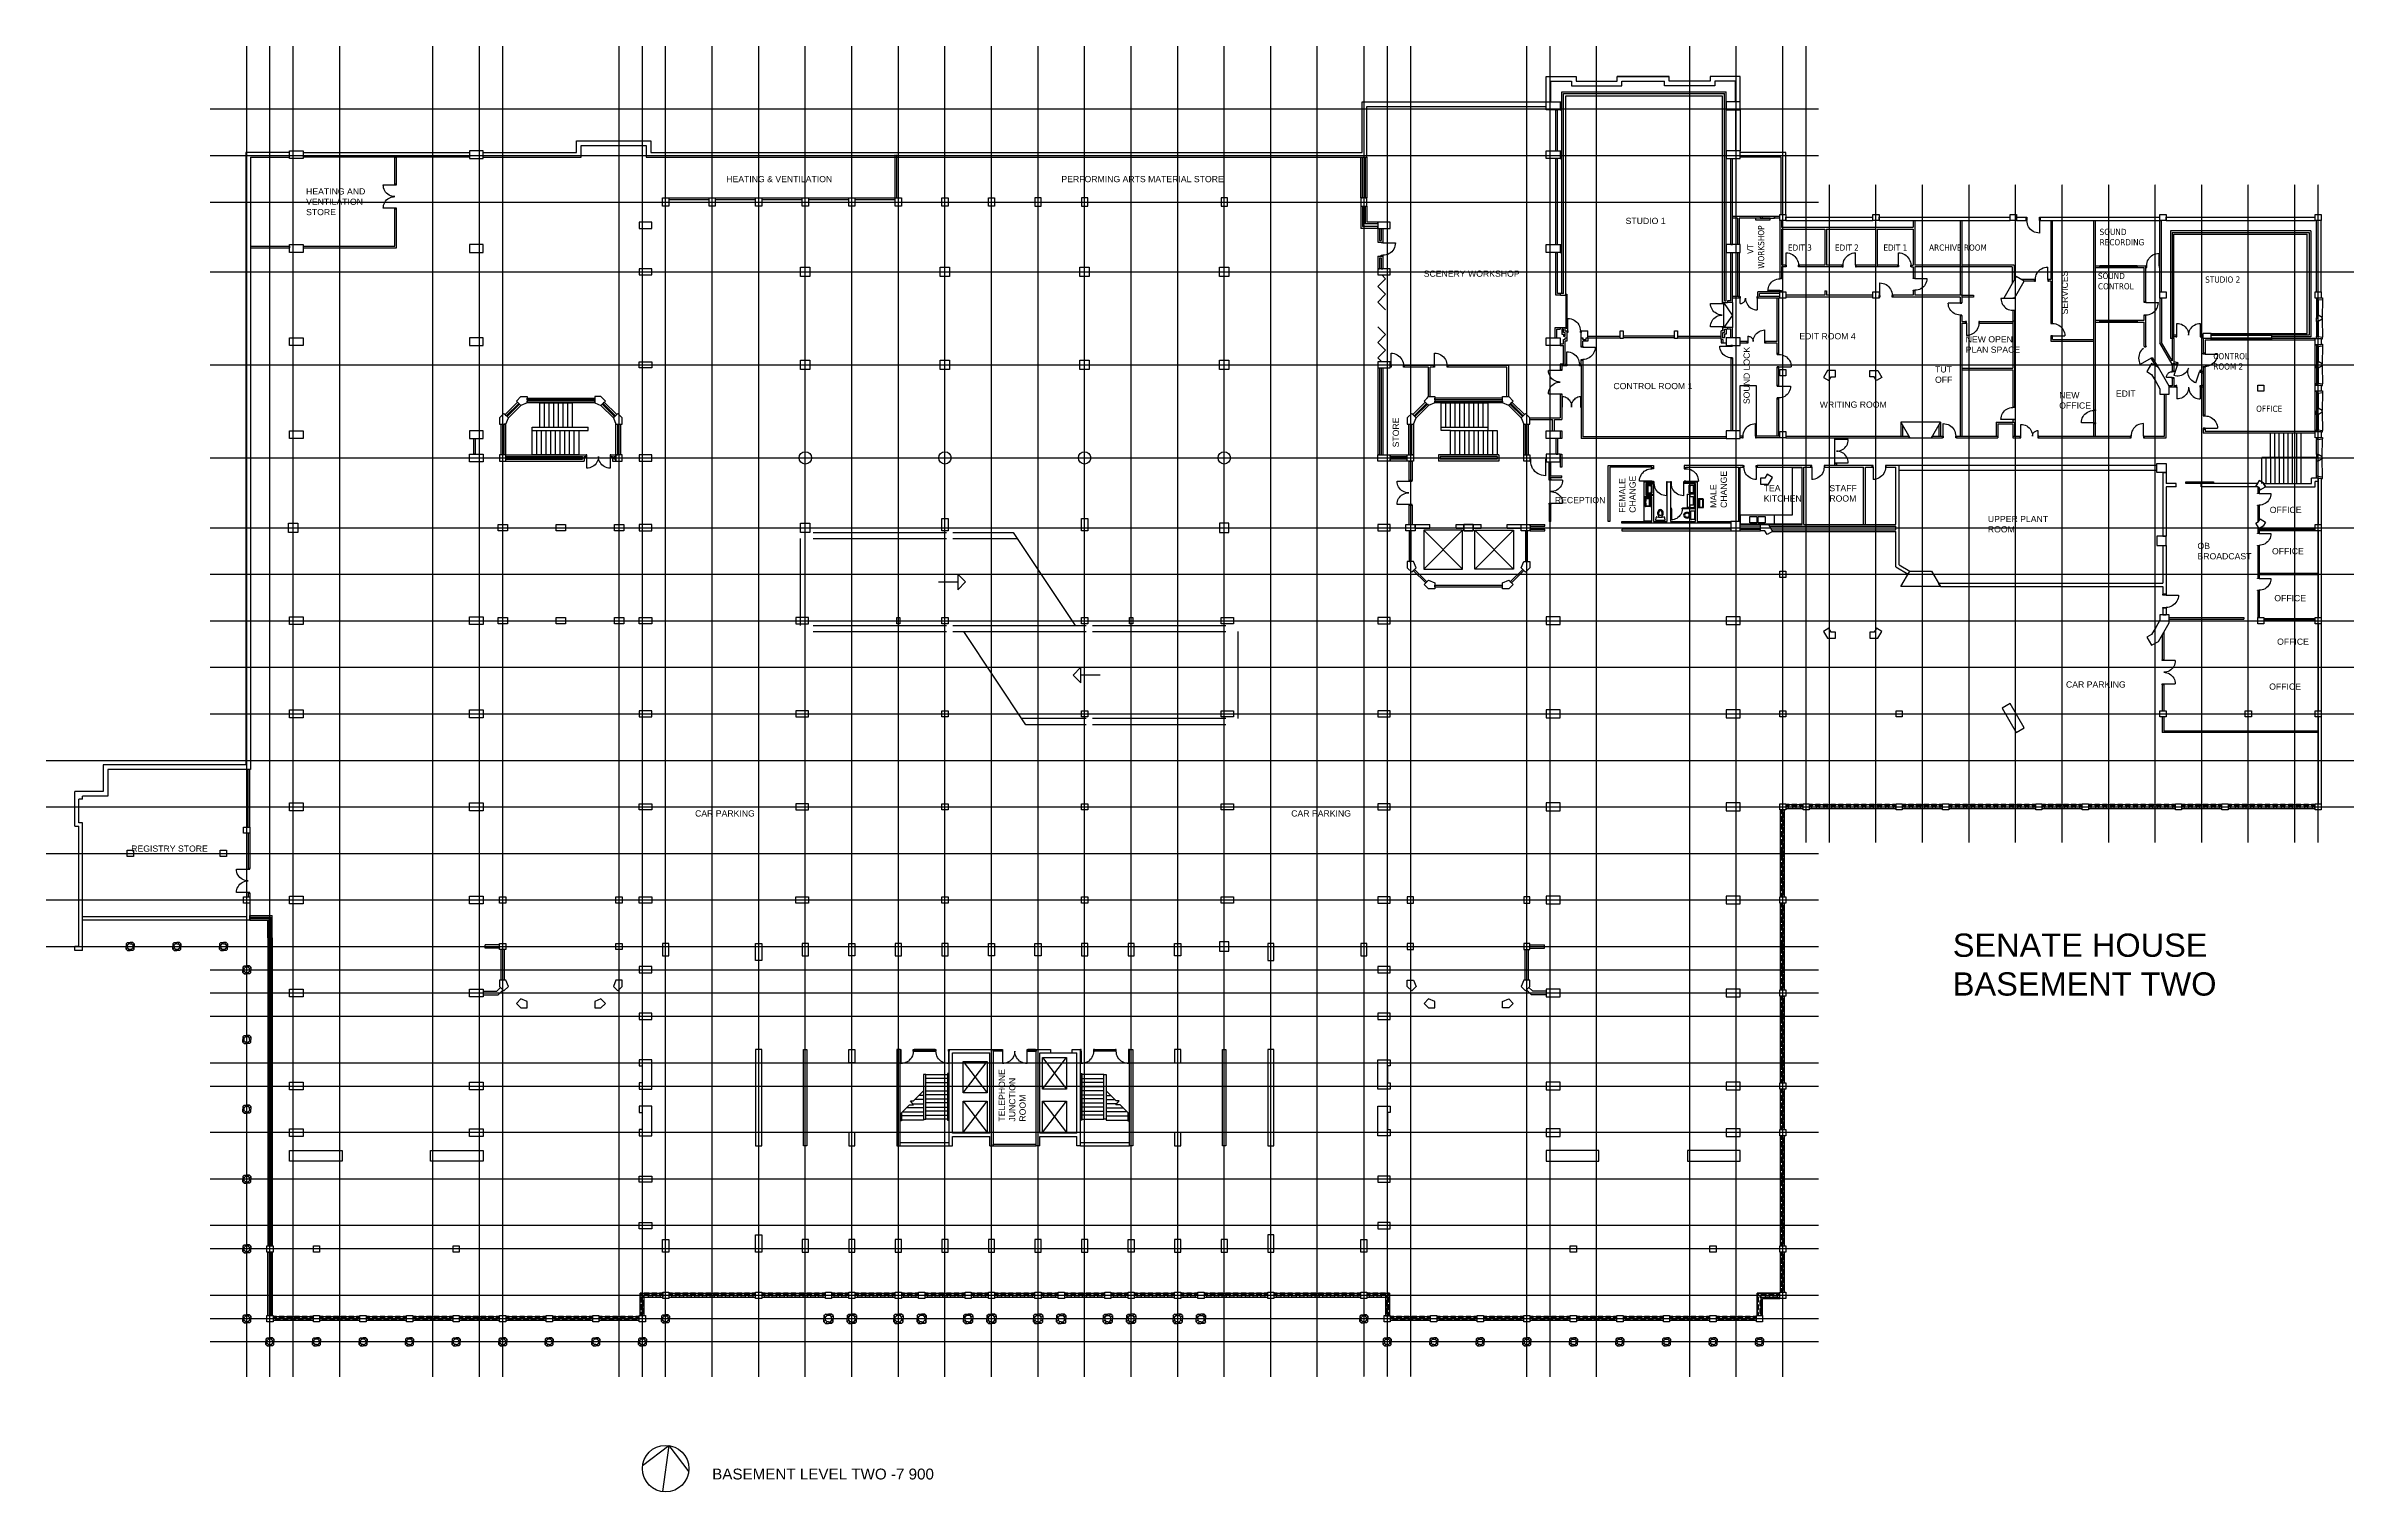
# Model space of a CAD drawing. Header units: millimetres. Extents: x -63457 to 85267, y -25390 to 67826.
import ezdxf

# ---------------------------------------------------------------- set-up
doc = ezdxf.new("R2010")
doc.units = ezdxf.units.MM
doc.linetypes.add('PCENTRE', pattern=[50.8, 31.75, -6.35, 6.35, -6.35])
for name, color, linetype in [('Boundaries_and_building_grids', 140, 'Continuous'), ('BRICK_WALLS_P4', 1, 'Continuous'), ('COLUMNS_P5', 5, 'Continuous'), ('DR', 8, 'Continuous'), ('LIFTS AND STAIRS', 8, 'Continuous'), ('SANITARY', 4, 'Continuous'), ('SHOPFITTING', 4, 'Continuous'), ('TEXT', 2, 'Continuous'), ('WA', 6, 'Continuous'), ('WA_EXT', 7, 'Continuous'), ('WN', 4, 'Continuous')]:
    doc.layers.add(name, color=color, linetype=linetype)
doc.styles.add('arial', font='arial.ttf')
doc.styles.add('Arial1', font='arial.ttf')
doc.styles.add('C', font='tahoma.ttf')

msp = doc.modelspace()

# ---------------------------------------------------------------- texts
at = {"layer": 'TEXT', "linetype": 'Continuous'}
for s, style, p in [('STUDIO 1', 'arial', (38335, 56357)), ('STUDIO 2', 'C', (75690, 52576)), ('CONTROL ROOM 1', 'arial', (37550, 45709)), ('OFFICE', 'C', (78972, 44247))]:
    msp.add_text(s, height=400, dxfattribs=dict(at, style=style)).set_placement(p)
for s, style, p in [('VT', 'C', (46574, 54431)), ('WORKSHOP', 'C', (47265, 53476)), ('SERVICES', 'arial', (66838, 50525)), ('SOUND LOCK', 'arial', (46334, 44746))]:
    msp.add_text(s, height=400, rotation=90, dxfattribs=dict(at, style=style)).set_placement(p)
at = {"layer": 'TEXT', "linetype": 'Continuous', "lineweight": -3}
for s, insert, char_height, attachment_point, style in [('HEATING AND\\PVENTILATION\\PSTORE', (-46705, 56922), 400, 7, 'Arial1'), ('HEATING & VENTILATION', (-19628, 59048), 400, 7, 'Arial1'), ('PERFORMING ARTS MATERIAL STORE', (1973, 59048), 400, 7, 'Arial1'), ('SOUND\\PRECORDING', (68883, 54974), 400, 7, 'C'), ('SCENERY WORKSHOP', (25323, 52950), 400, 7, 'Arial1'), ('SOUND\\PCONTROL', (68776, 52134), 400, 7, 'C'), ('EDIT ROOM 4', (49530, 48915), 400, 7, 'Arial1'), ('CONTROL\\PROOM 2', (76210, 46962), 400, 7, 'C'), ('TUT\\POFF', (58276, 46113), 400, 7, 'Arial1'), ('WRITING ROOM', (50847, 44507), 400, 7, 'Arial1'), ('EDIT', (69930, 45226), 400, 7, 'Arial1'), ('RECEPTION', (33773, 38350), 400, 7, 'Arial1'), ('TEA\\PKITCHEN', (47231, 38454), 400, 7, 'Arial1'), ('STAFF\\PROOM', (51467, 38454), 400, 7, 'Arial1'), ('UPPER PLANT\\PROOM', (61681, 36467), 400, 7, 'Arial1'), ('OFFICE', (79848, 37719), 400, 7, 'Arial1'), ('OB\\PBROADCAST', (75191, 34729), 400, 7, 'Arial1'), ('OFFICE', (79994, 35056), 400, 7, 'Arial1'), ('OFFICE', (80140, 32029), 400, 7, 'Arial1'), ('OFFICE', (80322, 29221), 400, 7, 'Arial1'), ('CAR PARKING', (66714, 26461), 400, 7, 'Arial1'), ('OFFICE', (79812, 26325), 400, 7, 'Arial1'), ('CAR PARKING', (-21636, 18147), 400, 7, 'Arial1'), ('CAR PARKING', (16784, 18147), 400, 7, 'Arial1'), ('REGISTRY STORE', (-57974, 15880), 400, 7, 'Arial1'), ('SENATE HOUSE\\PBASEMENT TWO', (59420, 10609), 1500, 1, 'Arial1')]:
    msp.add_mtext(s, dxfattribs=dict(at, insert=insert, char_height=char_height, attachment_point=attachment_point, style=style))
at = {"layer": 'TEXT', "linetype": 'Continuous', "char_height": 400}
for s, width, insert, attachment_point, style in [('EDIT 3', 2873.86, (48798, 55037), 1, 'C'), ('EDIT 2', 2873.86, (51827, 55037), 1, 'C'), ('EDIT 1', 2873.86, (54949, 55037), 1, 'C'), ('ARCHIVE ROOM', 5245.19, (57891, 55037), 1, 'C'), ('NEW OPEN PLAN SPACE', 3815.38, (60252, 48051), 7, 'Arial1'), ('NEW OFFICE', 2873.86, (66280, 44448), 7, 'Arial1')]:
    msp.add_mtext_dynamic_manual_height_columns(s, width=width, gutter_width=1, heights=[0], dxfattribs=dict(at, insert=insert, attachment_point=attachment_point, style=style))
at = {"layer": 'TEXT', "linetype": 'Continuous', "lineweight": -3, "char_height": 400, "rotation": 90, "style": 'Arial1'}
for s, insert, attachment_point in [('STORE', (23328, 41956), 1), ('MALE\\PCHANGE', (43792, 38052), 1), ('FEMALE\\PCHANGE', (37915, 37738), 1), ('TELEPHONE\\PJUNCTION\\PROOM', (-323, -1516), 7)]:
    msp.add_mtext(s, dxfattribs=dict(at, insert=insert, attachment_point=attachment_point))
at = {"layer": 'TEXT', "color": 2, "linetype": 'Continuous', "lineweight": -3, "insert": (-20533, -23890, -21550), "char_height": 700, "attachment_point": 1, "style": 'Arial1'}
msp.add_mtext('BASEMENT LEVEL TWO -7 900', dxfattribs=at)

# ---------------------------------------------------------------- linework, layer by layer
at = {"layer": 'Boundaries_and_building_grids', "color": 140, "linetype": 'PCENTRE', "lineweight": -3}
for p, q in [((-50533, -17978), (-50533, 67826)), ((-49033, -17978), (-49033, 67826)), ((-47533, -17978), (-47533, 67826)), ((-44533, -17978), (-44533, 67826)), ((-38533, -17978), (-38533, 67826)), ((-35533, -17978), (-35533, 67826)), ((-34033, -17978), (-34033, 67826)), ((-26533, -17978), (-26533, 67826)), ((-25033, -17978), (-25033, 67826)), ((-23533, -17978), (-23533, 67826)), ((-20533, -17978), (-20533, 67826)), ((-17533, -17978), (-17533, 67826)), ((-14533, -17978), (-14533, 67826)), ((-11533, -17978), (-11533, 67826)), ((-8533, -17978), (-8533, 67826)), ((-5533, -17978), (-5533, 67826)), ((-2533, -17978), (-2533, 67826)), ((467, -17978), (467, 67826)), ((3467, -17978), (3467, 67826)), ((6467, -17978), (6467, 67826)), ((9467, -17978), (9467, 67826)), ((12467, -17978), (12467, 67826)), ((15467, -17978), (15467, 67826)), ((18467, -17978), (18467, 67826)), ((21467, 67826), (21467, -17978)), ((22967, 67826), (22967, -17978)), ((24467, 67826), (24467, -17978)), ((31967, -17978), (31967, 67826)), ((33467, -17978), (33467, 67826)), ((36467, -17978), (36467, 67826)), ((42467, -17978), (42467, 67826)), ((45467, -17978), (45467, 67826)), ((48467, -17978), (48467, 67826)), ((49967, 16476), (49967, 67826)), ((-52891, 63776), (50767, 63776)), ((-52891, 60776), (50767, 60776)), ((51467, 16476), (51467, 58896)), ((54467, 16476), (54467, 58896)), ((57467, 16476), (57467, 58896)), ((60467, 16476), (60467, 58896)), ((63467, 16476), (63467, 58896)), ((66467, 16476), (66467, 58896)), ((69467, 16476), (69467, 58896)), ((72467, 16476), (72467, 58896)), ((75467, 16476), (75467, 58896)), ((78467, 16476), (78467, 58896)), ((81467, 16476), (81467, 58896)), ((82967, 16476), (82967, 58896)), ((-52891, 57776), (50767, 57776)), ((-52891, 53276), (85267, 53276)), ((-52891, 47276), (85267, 47276)), ((-52891, 41276), (85267, 41276)), ((-52891, 36776), (85267, 36776)), ((-52891, 33776), (85267, 33776)), ((-52891, 30776), (85267, 30776)), ((-52891, 27776), (85267, 27776)), ((-52891, 24776), (85267, 24776)), ((-63457, 21776), (85267, 21776)), ((-63457, 18776), (85267, 18776)), ((-63457, 15776), (50767, 15776)), ((-63457, 12776), (50767, 12776)), ((-63457, 9776), (50767, 9776)), ((-52891, 8276), (50767, 8276)), ((-52891, 6776), (50767, 6776)), ((-52891, 5276), (50767, 5276)), ((-52891, 2276), (50767, 2276)), ((-52891, 776), (50767, 776)), ((50767, -2224), (-52891, -2224)), ((50767, -5224), (-52891, -5224)), ((50767, -8224), (-52891, -8224)), ((50767, -9724), (-52891, -9724)), ((50767, -12724), (-52891, -12724)), ((50767, -14224), (-52891, -14224)), ((50767, -15724), (-52891, -15724))]:
    msp.add_line(p, q, dxfattribs=at)
at = {"layer": 'Boundaries_and_building_grids', "color": 4, "linetype": 'Continuous'}
for p, q in [((-25018, -23681), (-23324, -22404)), ((-23324, -22404), (-23742, -25375)), ((-23324, -22404), (-22047, -24098))]:
    msp.add_line(p, q, dxfattribs=at)
msp.add_circle((-23533, -23890), 1500, dxfattribs=at)
at = {"layer": 'BRICK_WALLS_P4', "linetype": 'Continuous'}
for p, q in [((34117, 64226), (34227, 64226)), ((34227, 64886), (44817, 64886)), ((34227, 51885), (34227, 64886)), ((34337, 64776), (44707, 64776)), ((34337, 51885), (34337, 64776)), ((44707, 51396), (44707, 64776)), ((44817, 51396), (44817, 64886)), ((33827, 61076), (33827, 63726)), ((33827, 63726), (33937, 63726)), ((33937, 61076), (33937, 63726)), ((34117, 63726), (34227, 63726)), ((33827, 61076), (33937, 61076)), ((34117, 61076), (34227, 61076)), ((21267, 58051), (21267, 60676)), ((21267, 60676), (21377, 60676)), ((21377, 58051), (21377, 60676)), ((21557, 60676), (21557, 58051)), ((21557, 60676), (21667, 60676)), ((21667, 60676), (21667, 58051)), ((33827, 55026), (33827, 60576)), ((33827, 60576), (33937, 60576)), ((33937, 55026), (33937, 60576)), ((34117, 60576), (34227, 60576)), ((45107, 55026), (45107, 60576)), ((45107, 60576), (45217, 60576)), ((45217, 55026), (45217, 60576)), ((21267, 58051), (21377, 58051)), ((21557, 58051), (21667, 58051)), ((21267, 57501), (21267, 56076)), ((21267, 57501), (21377, 57501)), ((21377, 57501), (21377, 56186)), ((21557, 57501), (21557, 56366)), ((21557, 57501), (21667, 57501)), ((21667, 57501), (21667, 56476)), ((68505, 42686), (68505, 56576)), ((68615, 42686), (68615, 56576)), ((72767, 51976), (72767, 56796)), ((72767, 56576), (72877, 56576)), ((72877, 51976), (72877, 56576)), ((22367, 56076), (21267, 56076)), ((22367, 56186), (21377, 56186)), ((22367, 56366), (21557, 56366)), ((22367, 56476), (21667, 56476)), ((22367, 56366), (22367, 56476)), ((22367, 56076), (22367, 56186)), ((22367, 56076), (22367, 55188)), ((22367, 56076), (22477, 56076)), ((22367, 55188), (22697, 55188)), ((22477, 56076), (22477, 55298)), ((22477, 55298), (22587, 55298)), ((22587, 56076), (22587, 55298)), ((22587, 56076), (22697, 56076)), ((22697, 56076), (22697, 55188)), ((73448, 55910), (73448, 48976)), ((82487, 55910), (73448, 55910)), ((73558, 55800), (82377, 55800)), ((73558, 55800), (73558, 48976)), ((82377, 55800), (82377, 49196)), ((82487, 55910), (82487, 49086)), ((22367, 54288), (22367, 53476)), ((22367, 54288), (22697, 54288)), ((22477, 54178), (22587, 54178)), ((22477, 54178), (22477, 53476)), ((22587, 54178), (22587, 53476)), ((22697, 54288), (22697, 53476)), ((33827, 55026), (33937, 55026)), ((33827, 51775), (33827, 54526)), ((33827, 54526), (33937, 54526)), ((33937, 51885), (33937, 54526)), ((34117, 55026), (34227, 55026)), ((34117, 54526), (34227, 54526)), ((45107, 55026), (45217, 55026)), ((45107, 51396), (45107, 54526)), ((45107, 54526), (45217, 54526)), ((45217, 51286), (45217, 54526)), ((22367, 53476), (22477, 53476)), ((22587, 53476), (22697, 53476)), ((34137, 51775), (33827, 51775)), ((34337, 51885), (33937, 51885)), ((34137, 51775), (34137, 51885)), ((44707, 51396), (44817, 51396)), ((45107, 51396), (44907, 51396)), ((44907, 51396), (44907, 51286)), ((45217, 51286), (44907, 51286)), ((72767, 51976), (72877, 51976)), ((72767, 51576), (72877, 51576)), ((72767, 51576), (72767, 48685)), ((72877, 51576), (72877, 48714)), ((33787, 49686), (34117, 49686)), ((33787, 49026), (33787, 49686)), ((33897, 49576), (34117, 49576)), ((33897, 49026), (33897, 49576)), ((34117, 49686), (34117, 49576)), ((34227, 49576), (34227, 49246)), ((34337, 49576), (34227, 49576)), ((34227, 49246), (34337, 49246)), ((34337, 49356), (34337, 49576)), ((34447, 49356), (34337, 49356)), ((34337, 49246), (34337, 49136)), ((34337, 49136), (34447, 49136)), ((34447, 49136), (34447, 49356)), ((44597, 49026), (44597, 49356)), ((44597, 49356), (44707, 49356)), ((44707, 49576), (44817, 49576)), ((44707, 49356), (44707, 49576)), ((44707, 49246), (44707, 49026)), ((44817, 49246), (44707, 49246)), ((44817, 49576), (44817, 49246)), ((45217, 49686), (44887, 49686)), ((44887, 49686), (44887, 49576)), ((45107, 49576), (44887, 49576)), ((45107, 49026), (45107, 49576)), ((45217, 49026), (45217, 49686)), ((82377, 49196), (79967, 49196)), ((82487, 49086), (79967, 49086)), ((34117, 48636), (34337, 48636)), ((34117, 48526), (34337, 48526)), ((34337, 48636), (34337, 48916)), ((34337, 48916), (34447, 48916)), ((34337, 47316), (34337, 48526)), ((34447, 48916), (34447, 49026)), ((34447, 49026), (34557, 49026)), ((34557, 48806), (34447, 48806)), ((34447, 47316), (34447, 48806)), ((34557, 49026), (34557, 48806)), ((35467, 49026), (35577, 49026)), ((35467, 49026), (35577, 49026)), ((35467, 48473), (35467, 49026)), ((35467, 48473), (35577, 48473)), ((35577, 49026), (35577, 48916)), ((35577, 48916), (35577, 49026)), ((35577, 48916), (35797, 48916)), ((35577, 48916), (35797, 48916)), ((35907, 48806), (35577, 48806)), ((35577, 48473), (35577, 48806)), ((35797, 48916), (35797, 49026)), ((35797, 49026), (35907, 49026)), ((35797, 49026), (35907, 49026)), ((35797, 48916), (35797, 49026)), ((35907, 49026), (35907, 48806)), ((44597, 48916), (44487, 48916)), ((44487, 48916), (44487, 48696)), ((44487, 48696), (44597, 48696)), ((44707, 49026), (44597, 49026)), ((44597, 48916), (44597, 48696)), ((45107, 47727), (45107, 43026)), ((45217, 47727), (45217, 43026)), ((73558, 47316), (72767, 48685)), ((73558, 47536), (72877, 48714)), ((73668, 48976), (73448, 48976)), ((73558, 48976), (73558, 47536)), ((73668, 48976), (73668, 47379)), ((75567, 48976), (75567, 48019)), ((76068, 48976), (75567, 48976)), ((75677, 48019), (75567, 48019)), ((75677, 48866), (75677, 48019)), ((76068, 48866), (75677, 48866)), ((76068, 48976), (76068, 48866)), ((82767, 48976), (79967, 48976)), ((82767, 48866), (79967, 48866)), ((82767, 48866), (82767, 48976)), ((22367, 47076), (22367, 41476)), ((22367, 47076), (22477, 47076)), ((22477, 47076), (22477, 41476)), ((22587, 47076), (22587, 41476)), ((22587, 47076), (22697, 47076)), ((22697, 47076), (22697, 41476)), ((34117, 47316), (34117, 46965)), ((34337, 47316), (34117, 47316)), ((34227, 46965), (34117, 46965)), ((34227, 47206), (34227, 46965)), ((34507, 47206), (34227, 47206)), ((34447, 47316), (34507, 47316)), ((34507, 47316), (34507, 47206)), ((35467, 47316), (35407, 47316)), ((35407, 47316), (35407, 47206)), ((35467, 47206), (35407, 47206)), ((35467, 47316), (35467, 47573)), ((35467, 47573), (35577, 47573)), ((35467, 47206), (35467, 42526)), ((35577, 47573), (35577, 42636)), ((73558, 47316), (73668, 47379)), ((75677, 47119), (75567, 47119)), ((75567, 47119), (75567, 44035)), ((75677, 44035), (75677, 47119)), ((-33879, 44071), (-33078, 44872)), ((-33000, 44794), (-33801, 43993)), ((-33745, 43936), (-32943, 44738)), ((-33667, 43859), (-32866, 44660)), ((-33078, 44872), (-33000, 44794)), ((-32866, 44660), (-32943, 44738)), ((-32466, 45016), (-32466, 45126)), ((-32466, 45126), (-28100, 45126)), ((-28100, 45016), (-32466, 45016)), ((-28100, 44936), (-32466, 44936)), ((-32466, 44826), (-32466, 44936)), ((-28100, 44826), (-32466, 44826)), ((-28100, 45126), (-28100, 45016)), ((-28100, 44826), (-28100, 44936)), ((-27700, 44660), (-27622, 44738)), ((-26898, 43859), (-27700, 44660)), ((-26821, 43936), (-27622, 44738)), ((-27566, 44794), (-27488, 44872)), ((-26764, 43993), (-27566, 44794)), ((-27488, 44872), (-26686, 44071)), ((22697, 45116), (22697, 41476)), ((25422, 44872), (24621, 44071)), ((24621, 44071), (25422, 44872)), ((24699, 43993), (25500, 44794)), ((24755, 43936), (25557, 44738)), ((25634, 44660), (24833, 43859)), ((25500, 44794), (25422, 44872)), ((25524, 45116), (25634, 45226)), ((25557, 44738), (25634, 44660)), ((26034, 45016), (26034, 45126)), ((30400, 45126), (26034, 45126)), ((30400, 45016), (26034, 45016)), ((26034, 44826), (26034, 44936)), ((26034, 44936), (30400, 44936)), ((30400, 44826), (26034, 44826)), ((30400, 45016), (30400, 45126)), ((30400, 44936), (30400, 44826)), ((30800, 44660), (30878, 44738)), ((31602, 43859), (30800, 44660)), ((30878, 44738), (31679, 43936)), ((30934, 44794), (31012, 44872)), ((31736, 43993), (30934, 44794)), ((31814, 44071), (31012, 44872)), ((34117, 45365), (34117, 43859)), ((34227, 45365), (34117, 45365)), ((34227, 45365), (34227, 43749)), ((73057, 45388), (73167, 45388)), ((73057, 42686), (73057, 45388)), ((73167, 42576), (73167, 45388)), ((-34133, 41476), (-34133, 43459)), ((-34133, 43459), (-34023, 43459)), ((-34023, 43459), (-34023, 41476)), ((-33943, 41476), (-33943, 43459)), ((-33833, 43459), (-33943, 43459)), ((-33801, 43993), (-33879, 44071)), ((-33833, 41476), (-33833, 43459)), ((-33667, 43859), (-33745, 43936)), ((-26898, 43859), (-26821, 43936)), ((-26686, 44071), (-26764, 43993)), ((-26733, 41476), (-26733, 43459)), ((-26733, 43459), (-26623, 43459)), ((-26623, 41476), (-26623, 43459)), ((-26543, 41476), (-26543, 43459)), ((-26543, 43459), (-26433, 43459)), ((-26433, 43459), (-26433, 41476)), ((24367, 43459), (24477, 43459)), ((24367, 41476), (24367, 43459)), ((24477, 41476), (24477, 43459)), ((24567, 41476), (24567, 43459)), ((24567, 43459), (24667, 43459)), ((24699, 43993), (24621, 44071)), ((24667, 43459), (24667, 41476)), ((24833, 43859), (24755, 43936)), ((31679, 43936), (31602, 43859)), ((31736, 43993), (31814, 44071)), ((31767, 41476), (31767, 43459)), ((31767, 43459), (31877, 43459)), ((31877, 41476), (31877, 43459)), ((31957, 41476), (31957, 43459)), ((31957, 43459), (32067, 43459)), ((32067, 41476), (32067, 43459)), ((32167, 43859), (34117, 43859)), ((32167, 43749), (32167, 43859)), ((32167, 43749), (33632, 43749)), ((33632, 43026), (33632, 43749)), ((33742, 43026), (33742, 43749)), ((33742, 43749), (34227, 43749)), ((62210, 43576), (63394, 43576)), ((62210, 43576), (62210, 42686)), ((62320, 43466), (62320, 42686)), ((62320, 43466), (63284, 43466)), ((63284, 43466), (63284, 42686)), ((68505, 44386), (68615, 44386)), ((68505, 43486), (68615, 43486)), ((75567, 44035), (75677, 44035)), ((75567, 43135), (75677, 43135)), ((75677, 43135), (75567, 43135)), ((75567, 43135), (75567, 42866)), ((75677, 43135), (75677, 42976)), ((-35898, 41526), (-35898, 42526)), ((-35898, 42526), (-35788, 42526)), ((-35788, 41526), (-35788, 42526)), ((33632, 43026), (33742, 43026)), ((33852, 41526), (33852, 42526)), ((33962, 42526), (33852, 42526)), ((33962, 41526), (33962, 42526)), ((34117, 43026), (34227, 43026)), ((34117, 43026), (34117, 42526)), ((34227, 42526), (34117, 42526)), ((34227, 43026), (34227, 42526)), ((44817, 42526), (35467, 42526)), ((44817, 42636), (35577, 42636)), ((45859, 42686), (45717, 42686)), ((45859, 42576), (45717, 42576)), ((45859, 42576), (45859, 42686)), ((48267, 42686), (46759, 42686)), ((46759, 42576), (46759, 42686)), ((48267, 42576), (46759, 42576)), ((48667, 42686), (56589, 42686)), ((48667, 42576), (56653, 42576)), ((51823, 42576), (51823, 42508)), ((51823, 42508), (51933, 42508)), ((51933, 42508), (51933, 42576)), ((56653, 42576), (56589, 42686)), ((58052, 42576), (58115, 42686)), ((58052, 42576), (58760, 42576)), ((58115, 42686), (58760, 42686)), ((58760, 42576), (58760, 42686)), ((59660, 42576), (59660, 42686)), ((59660, 42686), (62320, 42686)), ((59660, 42576), (62320, 42576)), ((62320, 42686), (62320, 42576)), ((63284, 42686), (63284, 42576)), ((63284, 42686), (63758, 42686)), ((63284, 42576), (63758, 42576)), ((63758, 42576), (63758, 42686)), ((64958, 42686), (70857, 42686)), ((64958, 42576), (64958, 42686)), ((64958, 42576), (70857, 42576)), ((70857, 42686), (70857, 42576)), ((71757, 42686), (73057, 42686)), ((71757, 42686), (71757, 42576)), ((71757, 42576), (73167, 42576)), ((82767, 42866), (75567, 42866)), ((82767, 42976), (75677, 42976)), ((82767, 42866), (82767, 42976)), ((-35788, 41526), (-35898, 41526)), ((-34023, 41476), (-34133, 41476)), ((-33833, 41476), (-33943, 41476)), ((-33833, 41476), (-28663, 41476)), ((-33833, 41366), (-33833, 41476)), ((-33833, 41366), (-28888, 41366)), ((-33833, 41186), (-28888, 41186)), ((-33833, 41076), (-33833, 41186)), ((-33833, 41076), (-28778, 41076)), ((-28888, 41366), (-28888, 41186)), ((-28778, 41366), (-28778, 41076)), ((-28778, 41366), (-28663, 41366)), ((-28663, 41366), (-28663, 41476)), ((-27063, 41366), (-27063, 41476)), ((-27063, 41476), (-26733, 41476)), ((-27063, 41366), (-26953, 41366)), ((-26953, 41366), (-26953, 41076)), ((-26953, 41076), (-26733, 41076)), ((-26843, 41366), (-26733, 41366)), ((-26733, 41366), (-26733, 41476)), ((-26733, 41476), (-26623, 41476)), ((-26433, 41476), (-26543, 41476)), ((22477, 41476), (22367, 41476)), ((22587, 41476), (22697, 41476)), ((23167, 41476), (24267, 41476)), ((23167, 41366), (23167, 41476)), ((23167, 41366), (24267, 41366)), ((24267, 41186), (23167, 41186)), ((23167, 41076), (23167, 41186)), ((24267, 41076), (23167, 41076)), ((24267, 41366), (24267, 41476)), ((24267, 41076), (24267, 41186)), ((24357, 41076), (24357, 39826)), ((24357, 41076), (24577, 41076)), ((24367, 41476), (24477, 41476)), ((24667, 41476), (24567, 41476)), ((24577, 41076), (24577, 39826)), ((30167, 41476), (26267, 41476)), ((26267, 41476), (26267, 41076)), ((30167, 41076), (26267, 41076)), ((30057, 41366), (26377, 41366)), ((26377, 41366), (26377, 41186)), ((30057, 41186), (26377, 41186)), ((30057, 41366), (30057, 41186)), ((30167, 41476), (30167, 41076)), ((31767, 41476), (31877, 41476)), ((31957, 41476), (32067, 41476)), ((33412, 41026), (33522, 41026)), ((33412, 39901), (33412, 41026)), ((33522, 40121), (33522, 41026)), ((33852, 41526), (33962, 41526)), ((34117, 41526), (34117, 40681)), ((34117, 41526), (34227, 41526)), ((34227, 40681), (34117, 40681)), ((34227, 41526), (34227, 40681)), ((50276, 40791), (46809, 40791)), ((46809, 40681), (46809, 40791)), ((46809, 40681), (49717, 40681)), ((49717, 36976), (49717, 40681)), ((49827, 36976), (49827, 40681)), ((49827, 40681), (50276, 40681)), ((50276, 40681), (50276, 40791)), ((51176, 40681), (51176, 40791)), ((54284, 40791), (51176, 40791)), ((51176, 40681), (53675, 40681)), ((51823, 40791), (51823, 40908)), ((51823, 40908), (51933, 40908)), ((51933, 40908), (51933, 40791)), ((53675, 36976), (53675, 40681)), ((53785, 36976), (53785, 40681)), ((53785, 40681), (54284, 40681)), ((54234, 40681), (54234, 40791)), ((55967, 40791), (55084, 40791)), ((55084, 40681), (55747, 40681)), ((55134, 40681), (55134, 40791)), ((55747, 36976), (55747, 40681)), ((72567, 40791), (55967, 40791)), ((55967, 34372), (55967, 40791)), ((72567, 40461), (55967, 40461)), ((72947, 40326), (73167, 40326)), ((72947, 40326), (72947, 36226)), ((73167, 40326), (73167, 39633)), ((24357, 39826), (24577, 39826)), ((33522, 39901), (33412, 39901)), ((33522, 40121), (34231, 40121)), ((33522, 39901), (33522, 40011)), ((33522, 40011), (34231, 40011)), ((34231, 40011), (34231, 40121)), ((73826, 39633), (73167, 39633)), ((73167, 39413), (73167, 36226)), ((73826, 39413), (73167, 39413)), ((73826, 39413), (73826, 39633)), ((79049, 39633), (75426, 39633)), ((75426, 39413), (75426, 39633)), ((79068, 39413), (75426, 39413)), ((79049, 39633), (78958, 39477)), ((79126, 39379), (78958, 39477)), ((79418, 39672), (79569, 39413)), ((79441, 39633), (82547, 39633)), ((79569, 39413), (82767, 39413)), ((82967, 39976), (82547, 39976)), ((82547, 39633), (82547, 39976)), ((82967, 39756), (82767, 39756)), ((82767, 39413), (82767, 39756)), ((82967, 39756), (82967, 39976)), ((24357, 38226), (24357, 36976)), ((24357, 38226), (24577, 38226)), ((24577, 38226), (24577, 36976)), ((24357, 36976), (24577, 36976)), ((24412, 34593), (24412, 36576)), ((24522, 34593), (24522, 36576)), ((24781, 36976), (25728, 36976)), ((24781, 36756), (24781, 36976)), ((24781, 36756), (25728, 36756)), ((25728, 36756), (25728, 36976)), ((27414, 36976), (27917, 36976)), ((27414, 36756), (27414, 36976)), ((27414, 36756), (27917, 36756)), ((27917, 36756), (27917, 36976)), ((28517, 36976), (29020, 36976)), ((28517, 36756), (28517, 36976)), ((28517, 36756), (29020, 36756)), ((29020, 36756), (29020, 36976)), ((30706, 36756), (30706, 36976)), ((30706, 36976), (31593, 36976)), ((30706, 36756), (31593, 36756)), ((31593, 36756), (31593, 36976)), ((31912, 34593), (31912, 36576)), ((32022, 34593), (32022, 36576)), ((32193, 36976), (33127, 36976)), ((32193, 36866), (32193, 36976)), ((32193, 36866), (33127, 36866)), ((32193, 36686), (33127, 36686)), ((32193, 36576), (32193, 36686)), ((32193, 36576), (33127, 36576)), ((33127, 36866), (33127, 36976)), ((33127, 36576), (33127, 36686)), ((47030, 36976), (45717, 36976)), ((47030, 36866), (45717, 36866)), ((45717, 36686), (47030, 36686)), ((45717, 36576), (47030, 36576)), ((47030, 36976), (47545, 36976)), ((47545, 36976), (49717, 36976)), ((47609, 36866), (55747, 36866)), ((47740, 36641), (55747, 36641)), ((47804, 36531), (55747, 36531)), ((49827, 36976), (55747, 36976)), ((55747, 36641), (55747, 36866)), ((55747, 34245), (55747, 36531)), ((72947, 36226), (73167, 36226)), ((24412, 34593), (24522, 34593)), ((31912, 34593), (32022, 34593)), ((55747, 34245), (56543, 33785)), ((55967, 34372), (56653, 33976)), ((72947, 35626), (73167, 35626)), ((72947, 35626), (72947, 33196)), ((73167, 35626), (73167, 32484)), ((24653, 34013), (24730, 34090)), ((25454, 33211), (24653, 34013)), ((25532, 33289), (24730, 34090)), ((25454, 33211), (25532, 33289)), ((26034, 32971), (26034, 33081)), ((26034, 33081), (30400, 33081)), ((26034, 32971), (30400, 32971)), ((30400, 32971), (30400, 33081)), ((30903, 33289), (31704, 34090)), ((30980, 33211), (30903, 33289)), ((30980, 33211), (31782, 34013)), ((31782, 34013), (31704, 34090)), ((56543, 33785), (56653, 33976)), ((58629, 32976), (58502, 33196)), ((58502, 33196), (72947, 33196)), ((58629, 32976), (72947, 32976)), ((72947, 32976), (72947, 32484)), ((73167, 32484), (72947, 32484)), ((73167, 31584), (72947, 31584)), ((72947, 31584), (72947, 31163)), ((73167, 31584), (73167, 31163)), ((72947, 31163), (73167, 31163)), ((-50553, 12576), (-50553, 11694)), ((-50333, 12576), (-50333, 11474)), ((-50553, 11694), (-61107, 11694)), ((-50333, 11474), (-61107, 11474)), ((-50332, 11479), (-50332, 11775)), ((-50332, 11775), (-48884, 11775)), ((-50332, 11675), (-48984, 11675)), ((-50332, 11579), (-49080, 11579)), ((-50332, 11479), (-49180, 11479)), ((-49180, 10327), (-49180, 11479)), ((-49080, 10327), (-49080, 11579)), ((-48984, 10327), (-48984, 11675)), ((-48884, 10327), (-48884, 11775)), ((-49180, 10327), (-48884, 10327)), ((-49180, 10327), (-49180, -9524)), ((-49180, 10327), (-48886, 10327)), ((-49080, 10327), (-49080, -9524)), ((-48986, 10327), (-48986, -9524)), ((-48886, 10327), (-48886, -9524)), ((-34233, 9886), (-35173, 9886)), ((-35173, 9666), (-35173, 9886)), ((-34233, 9666), (-35173, 9666)), ((-34143, 7593), (-34143, 9576)), ((-33923, 7593), (-33923, 9576)), ((31857, 7593), (31857, 9576)), ((32077, 7593), (32077, 9576)), ((32167, 9886), (33107, 9886)), ((32167, 9666), (33107, 9666)), ((33107, 9666), (33107, 9886)), ((-35283, 6886), (-34416, 6886)), ((-35283, 6666), (-34327, 6666)), ((-34416, 6886), (-34169, 7129)), ((-34327, 6666), (-34013, 6973)), ((32261, 6666), (31948, 6973)), ((32351, 6886), (32103, 7129)), ((33217, 6666), (32261, 6666)), ((33217, 6886), (32351, 6886)), ((-8423, -2864), (-5263, -2864)), ((-8423, -3084), (-8423, -2864)), ((-5263, -3084), (-5263, -2864)), ((-2423, -2974), (357, -2974)), ((-2423, -3084), (-2423, -2974)), ((357, -3084), (357, -2974)), ((3197, -2864), (6357, -2864)), ((3197, -3084), (3197, -2864)), ((6357, -3084), (6357, -2864)), ((-8423, -3084), (-5263, -3084)), ((-2423, -3084), (357, -3084)), ((3197, -3084), (6357, -3084)), ((-49181, -9924), (-49181, -14024)), ((-49181, -9924), (-48885, -9924)), ((-49180, -9524), (-48886, -9524)), ((-49081, -9924), (-49081, -14024)), ((-48985, -9924), (-48985, -14024)), ((-48885, -9924), (-48885, -14024)), ((-49181, -14024), (-48885, -14024))]:
    msp.add_line(p, q, dxfattribs=at)
at = {"layer": 'BRICK_WALLS_P4'}
for p, q in [((63284, 43763), (63284, 43576)), ((63394, 43576), (63394, 42686))]:
    msp.add_line(p, q, dxfattribs=at)
at = {"layer": 'BRICK_WALLS_P4', "linetype": 'Continuous', "lineweight": -3}
msp.add_lwpolyline([(37217, 37176), (37217, 40791), (40133, 40791), (40133, 40630), (40027, 40630), (40027, 40681), (37327, 40681), (37327, 37176)], close=True, dxfattribs=at)
for points in [[(45717, 37176), (45717, 40681), (45909, 40681), (45909, 40791), (42113, 40791), (42113, 40630), (42219, 40630), (42219, 40681), (45607, 40681), (45607, 37176)], [(45117, 37066), (38097, 37066), (38097, 37176), (40027, 37176), (40027, 38768), (39527, 38768), (39527, 39730), (40133, 39730), (40133, 39624), (39637, 39624), (39637, 38874), (40133, 38874), (40133, 37176), (41013, 37176), (41013, 39730), (41233, 39730), (41233, 37176), (42833, 37176), (42833, 39624), (42113, 39624), (42113, 39730), (42939, 39730), (42939, 37176), (45117, 37176)], [(31912, 36576), (32022, 36576)], [(45117, 36686), (38097, 36686), (38097, 36576), (45117, 36576)]]:
    msp.add_lwpolyline(points, dxfattribs=at)
at = {"layer": 'COLUMNS_P5', "linetype": 'Continuous'}
for p, q in [((-58205, 10034), (-58291, 9948)), ((-58205, 9862), (-58291, 9948)), ((-58291, 9948), (-58291, 9776)), ((-58291, 9603), (-58291, 9776)), ((-58205, 9690), (-58291, 9603)), ((-58205, 9517), (-58291, 9603)), ((-58119, 9948), (-58205, 10034)), ((-58205, 10034), (-58033, 10034)), ((-58119, 9948), (-58205, 9862)), ((-58205, 9776), (-58205, 9862)), ((-58205, 9776), (-58205, 9690)), ((-58205, 9690), (-58119, 9603)), ((-58119, 9603), (-58205, 9517)), ((-58205, 9517), (-58033, 9517)), ((-58033, 9948), (-58119, 9948)), ((-58119, 9603), (-58033, 9603)), ((-57861, 10034), (-58033, 10034)), ((-58033, 9948), (-57947, 9948)), ((-58033, 9603), (-57947, 9603)), ((-57861, 9517), (-58033, 9517)), ((-57947, 9948), (-57861, 10034)), ((-57861, 9862), (-57947, 9948)), ((-57947, 9603), (-57861, 9690)), ((-57947, 9603), (-57861, 9517)), ((-57861, 10034), (-57774, 9948)), ((-57861, 9862), (-57774, 9948)), ((-57861, 9862), (-57861, 9776)), ((-57861, 9776), (-57861, 9690)), ((-57861, 9690), (-57774, 9603)), ((-57861, 9517), (-57774, 9603)), ((-57774, 9948), (-57774, 9776)), ((-57774, 9603), (-57774, 9776)), ((-55205, 10034), (-55291, 9948)), ((-55291, 9948), (-55291, 9776)), ((-55205, 9862), (-55291, 9948)), ((-55291, 9603), (-55291, 9776)), ((-55205, 9690), (-55291, 9603)), ((-55205, 9517), (-55291, 9603)), ((-55119, 9948), (-55205, 10034)), ((-55205, 10034), (-55033, 10034)), ((-55119, 9948), (-55205, 9862)), ((-55205, 9776), (-55205, 9862)), ((-55205, 9776), (-55205, 9690)), ((-55205, 9690), (-55119, 9603)), ((-55119, 9603), (-55205, 9517)), ((-55205, 9517), (-55033, 9517)), ((-55033, 9948), (-55119, 9948)), ((-55119, 9603), (-55033, 9603)), ((-54861, 10034), (-55033, 10034)), ((-55033, 9948), (-54947, 9948)), ((-55033, 9603), (-54947, 9603)), ((-54861, 9517), (-55033, 9517)), ((-54947, 9948), (-54861, 10034)), ((-54861, 9862), (-54947, 9948)), ((-54947, 9603), (-54861, 9690)), ((-54947, 9603), (-54861, 9517)), ((-54861, 10034), (-54774, 9948)), ((-54861, 9862), (-54774, 9948)), ((-54861, 9862), (-54861, 9776)), ((-54861, 9776), (-54861, 9690)), ((-54861, 9690), (-54774, 9603)), ((-54861, 9517), (-54774, 9603)), ((-54774, 9948), (-54774, 9776)), ((-54774, 9603), (-54774, 9776)), ((-52205, 10034), (-52291, 9948)), ((-52205, 9862), (-52291, 9948)), ((-52291, 9948), (-52291, 9776)), ((-52291, 9603), (-52291, 9776)), ((-52205, 9690), (-52291, 9603)), ((-52205, 9517), (-52291, 9603)), ((-52205, 10034), (-52033, 10034)), ((-52119, 9948), (-52205, 10034)), ((-52119, 9948), (-52205, 9862)), ((-52205, 9776), (-52205, 9862)), ((-52205, 9776), (-52205, 9690)), ((-52205, 9690), (-52119, 9603)), ((-52119, 9603), (-52205, 9517)), ((-52205, 9517), (-52033, 9517)), ((-52033, 9948), (-52119, 9948)), ((-52119, 9603), (-52033, 9603)), ((-51861, 10034), (-52033, 10034)), ((-52033, 9948), (-51947, 9948)), ((-52033, 9603), (-51947, 9603)), ((-51861, 9517), (-52033, 9517)), ((-51947, 9948), (-51861, 10034)), ((-51861, 9862), (-51947, 9948)), ((-51947, 9603), (-51861, 9690)), ((-51947, 9603), (-51861, 9517)), ((-51861, 10034), (-51774, 9948)), ((-51861, 9862), (-51774, 9948)), ((-51861, 9862), (-51861, 9776)), ((-51861, 9776), (-51861, 9690)), ((-51861, 9690), (-51774, 9603)), ((-51861, 9517), (-51774, 9603)), ((-51774, 9948), (-51774, 9776)), ((-51774, 9603), (-51774, 9776)), ((-50791, 8448), (-50705, 8534)), ((-50791, 8448), (-50791, 8276)), ((-50705, 8362), (-50791, 8448)), ((-50791, 8103), (-50791, 8276)), ((-50705, 8190), (-50791, 8103)), ((-50791, 8103), (-50705, 8017)), ((-50705, 8534), (-50533, 8534)), ((-50619, 8448), (-50705, 8534)), ((-50705, 8362), (-50619, 8448)), ((-50705, 8276), (-50705, 8362)), ((-50705, 8190), (-50705, 8276)), ((-50619, 8103), (-50705, 8190)), ((-50619, 8103), (-50705, 8017)), ((-50705, 8017), (-50533, 8017)), ((-50533, 8448), (-50619, 8448)), ((-50533, 8103), (-50619, 8103)), ((-50361, 8534), (-50533, 8534)), ((-50447, 8448), (-50533, 8448)), ((-50533, 8103), (-50447, 8103)), ((-50361, 8017), (-50533, 8017)), ((-50447, 8448), (-50361, 8534)), ((-50447, 8448), (-50361, 8362)), ((-50361, 8190), (-50447, 8103)), ((-50447, 8103), (-50361, 8017)), ((-50274, 8448), (-50361, 8534)), ((-50361, 8362), (-50274, 8448)), ((-50361, 8276), (-50361, 8362)), ((-50361, 8276), (-50361, 8190)), ((-50361, 8190), (-50274, 8103)), ((-50274, 8103), (-50361, 8017)), ((-50274, 8448), (-50274, 8276)), ((-50274, 8103), (-50274, 8276)), ((-50791, 3948), (-50705, 4034)), ((-50791, 3948), (-50791, 3776)), ((-50705, 3862), (-50791, 3948)), ((-50791, 3603), (-50791, 3776)), ((-50705, 3690), (-50791, 3603)), ((-50791, 3603), (-50705, 3517)), ((-50705, 4034), (-50533, 4034)), ((-50619, 3948), (-50705, 4034)), ((-50705, 3862), (-50619, 3948)), ((-50705, 3776), (-50705, 3862)), ((-50705, 3690), (-50705, 3776)), ((-50619, 3603), (-50705, 3690)), ((-50619, 3603), (-50705, 3517)), ((-50705, 3517), (-50533, 3517)), ((-50533, 3948), (-50619, 3948)), ((-50533, 3603), (-50619, 3603)), ((-50361, 4034), (-50533, 4034)), ((-50447, 3948), (-50533, 3948)), ((-50533, 3603), (-50447, 3603)), ((-50361, 3517), (-50533, 3517)), ((-50447, 3948), (-50361, 4034)), ((-50447, 3948), (-50361, 3862)), ((-50361, 3690), (-50447, 3603)), ((-50447, 3603), (-50361, 3517)), ((-50274, 3948), (-50361, 4034)), ((-50361, 3862), (-50274, 3948)), ((-50361, 3776), (-50361, 3862)), ((-50361, 3776), (-50361, 3690)), ((-50361, 3690), (-50274, 3603)), ((-50274, 3603), (-50361, 3517)), ((-50274, 3948), (-50274, 3776)), ((-50274, 3603), (-50274, 3776)), ((-5263, -3084), (-5263, 3136)), ((-5263, 3136), (-2423, 3136)), ((-2423, 3136), (-2423, -3084)), ((357, 3136), (1267, 3136)), ((357, -3084), (357, 3136)), ((1267, 3136), (1267, 2916)), ((2667, 3136), (3197, 3136)), ((2667, 2916), (2667, 3136)), ((3197, -3084), (3197, 3136)), ((-5043, 2916), (-2643, 2916)), ((-5043, -2264), (-5043, 2916)), ((-2643, -2264), (-2643, 2916)), ((577, 2916), (1267, 2916)), ((577, -2264), (577, 2916)), ((1267, 2916), (2667, 2916)), ((2667, 2916), (2977, 2916)), ((2977, -2264), (2977, 2916)), ((-50791, -552), (-50705, -466)), ((-50791, -552), (-50791, -724)), ((-50705, -638), (-50791, -552)), ((-50791, -897), (-50791, -724)), ((-50705, -810), (-50791, -897)), ((-50791, -897), (-50705, -983)), ((-50619, -552), (-50705, -466)), ((-50705, -466), (-50533, -466)), ((-50705, -638), (-50619, -552)), ((-50705, -724), (-50705, -638)), ((-50705, -810), (-50705, -724)), ((-50619, -897), (-50705, -810)), ((-50619, -897), (-50705, -983)), ((-50705, -983), (-50533, -983)), ((-50533, -552), (-50619, -552)), ((-50533, -897), (-50619, -897)), ((-50361, -466), (-50533, -466)), ((-50447, -552), (-50533, -552)), ((-50533, -897), (-50447, -897)), ((-50361, -983), (-50533, -983)), ((-50447, -552), (-50361, -466)), ((-50447, -552), (-50361, -638)), ((-50361, -810), (-50447, -897)), ((-50447, -897), (-50361, -983)), ((-50274, -552), (-50361, -466)), ((-50361, -638), (-50274, -552)), ((-50361, -724), (-50361, -638)), ((-50361, -724), (-50361, -810)), ((-50361, -810), (-50274, -897)), ((-50274, -897), (-50361, -983)), ((-50274, -552), (-50274, -724)), ((-50274, -897), (-50274, -724)), ((-2643, -2264), (-5043, -2264)), ((-5043, -3084), (-5043, -2484)), ((-5043, -2484), (-2643, -2484)), ((-2643, -3084), (-2643, -2484)), ((2977, -2264), (577, -2264)), ((577, -2484), (2977, -2484)), ((577, -3084), (577, -2484)), ((2977, -3084), (2977, -2484)), ((-5263, -3084), (-5043, -3084)), ((-2643, -3084), (-2423, -3084)), ((577, -3084), (357, -3084)), ((3197, -3084), (2977, -3084)), ((-50791, -5052), (-50705, -4966)), ((-50705, -5138), (-50791, -5052)), ((-50791, -5052), (-50791, -5224)), ((-50791, -5397), (-50791, -5224)), ((-50705, -5310), (-50791, -5397)), ((-50791, -5397), (-50705, -5483)), ((-50705, -4966), (-50533, -4966)), ((-50619, -5052), (-50705, -4966)), ((-50705, -5138), (-50619, -5052)), ((-50705, -5224), (-50705, -5138)), ((-50705, -5310), (-50705, -5224)), ((-50619, -5397), (-50705, -5310)), ((-50619, -5397), (-50705, -5483)), ((-50705, -5483), (-50533, -5483)), ((-50533, -5052), (-50619, -5052)), ((-50533, -5397), (-50619, -5397)), ((-50361, -4966), (-50533, -4966)), ((-50447, -5052), (-50533, -5052)), ((-50533, -5397), (-50447, -5397)), ((-50361, -5483), (-50533, -5483)), ((-50447, -5052), (-50361, -4966)), ((-50447, -5052), (-50361, -5138)), ((-50361, -5310), (-50447, -5397)), ((-50447, -5397), (-50361, -5483)), ((-50274, -5052), (-50361, -4966)), ((-50361, -5138), (-50274, -5052)), ((-50361, -5224), (-50361, -5138)), ((-50361, -5224), (-50361, -5310)), ((-50361, -5310), (-50274, -5397)), ((-50274, -5397), (-50361, -5483)), ((-50274, -5052), (-50274, -5224)), ((-50274, -5397), (-50274, -5224)), ((-50791, -9552), (-50705, -9466)), ((-50791, -9552), (-50791, -9724)), ((-50705, -9638), (-50791, -9552)), ((-50791, -9897), (-50791, -9724)), ((-50705, -9810), (-50791, -9897)), ((-50791, -9897), (-50705, -9983)), ((-50619, -9552), (-50705, -9466)), ((-50705, -9466), (-50533, -9466)), ((-50705, -9638), (-50619, -9552)), ((-50705, -9724), (-50705, -9638)), ((-50705, -9810), (-50705, -9724)), ((-50619, -9897), (-50705, -9810)), ((-50619, -9897), (-50705, -9983)), ((-50705, -9983), (-50533, -9983)), ((-50533, -9552), (-50619, -9552)), ((-50533, -9897), (-50619, -9897)), ((-50361, -9466), (-50533, -9466)), ((-50447, -9552), (-50533, -9552)), ((-50533, -9897), (-50447, -9897)), ((-50361, -9983), (-50533, -9983)), ((-50447, -9552), (-50361, -9466)), ((-50447, -9552), (-50361, -9638)), ((-50361, -9810), (-50447, -9897)), ((-50447, -9897), (-50361, -9983)), ((-50274, -9552), (-50361, -9466)), ((-50361, -9638), (-50274, -9552)), ((-50361, -9724), (-50361, -9638)), ((-50361, -9724), (-50361, -9810)), ((-50361, -9810), (-50274, -9897)), ((-50274, -9897), (-50361, -9983)), ((-50274, -9552), (-50274, -9724)), ((-50274, -9897), (-50274, -9724)), ((-50791, -14052), (-50705, -13966)), ((-50791, -14052), (-50791, -14224)), ((-50705, -14138), (-50791, -14052)), ((-50791, -14397), (-50791, -14224)), ((-50705, -14310), (-50791, -14397)), ((-50791, -14397), (-50705, -14483)), ((-50619, -14052), (-50705, -13966)), ((-50705, -13966), (-50533, -13966)), ((-50705, -14138), (-50619, -14052)), ((-50705, -14224), (-50705, -14138)), ((-50705, -14310), (-50705, -14224)), ((-50619, -14397), (-50705, -14310)), ((-50619, -14397), (-50705, -14483)), ((-50705, -14483), (-50533, -14483)), ((-50533, -14052), (-50619, -14052)), ((-50533, -14397), (-50619, -14397)), ((-50361, -13966), (-50533, -13966)), ((-50447, -14052), (-50533, -14052)), ((-50533, -14397), (-50447, -14397)), ((-50361, -14483), (-50533, -14483)), ((-50447, -14052), (-50361, -13966)), ((-50447, -14052), (-50361, -14138)), ((-50361, -14310), (-50447, -14397)), ((-50447, -14397), (-50361, -14483)), ((-50274, -14052), (-50361, -13966)), ((-50361, -14138), (-50274, -14052)), ((-50361, -14224), (-50361, -14138)), ((-50361, -14224), (-50361, -14310)), ((-50361, -14310), (-50274, -14397)), ((-50274, -14397), (-50361, -14483)), ((-50274, -14052), (-50274, -14224)), ((-50274, -14397), (-50274, -14224)), ((-23791, -14052), (-23705, -13966)), ((-23705, -14138), (-23791, -14052)), ((-23791, -14052), (-23791, -14224)), ((-23791, -14397), (-23791, -14224)), ((-23705, -14310), (-23791, -14397)), ((-23791, -14397), (-23705, -14483)), ((-23619, -14052), (-23705, -13966)), ((-23705, -13966), (-23533, -13966)), ((-23705, -14138), (-23619, -14052)), ((-23705, -14224), (-23705, -14138)), ((-23705, -14310), (-23705, -14224)), ((-23619, -14397), (-23705, -14310)), ((-23619, -14397), (-23705, -14483)), ((-23705, -14483), (-23533, -14483)), ((-23533, -14052), (-23619, -14052)), ((-23533, -14397), (-23619, -14397)), ((-23361, -13966), (-23533, -13966)), ((-23447, -14052), (-23533, -14052)), ((-23533, -14397), (-23447, -14397)), ((-23361, -14483), (-23533, -14483)), ((-23447, -14052), (-23361, -13966)), ((-23447, -14052), (-23361, -14138)), ((-23361, -14310), (-23447, -14397)), ((-23447, -14397), (-23361, -14483)), ((-23274, -14052), (-23361, -13966)), ((-23361, -14138), (-23274, -14052)), ((-23361, -14224), (-23361, -14138)), ((-23361, -14224), (-23361, -14310)), ((-23361, -14310), (-23274, -14397)), ((-23274, -14397), (-23361, -14483)), ((-23274, -14052), (-23274, -14224)), ((-23274, -14397), (-23274, -14224)), ((-13333, -14024), (-13233, -13924)), ((-13333, -14024), (-13333, -14224)), ((-13233, -14124), (-13333, -14024)), ((-13333, -14424), (-13333, -14224)), ((-13233, -14324), (-13333, -14424)), ((-13333, -14424), (-13233, -14524)), ((-13133, -14024), (-13233, -13924)), ((-13233, -13924), (-13033, -13924)), ((-13233, -14124), (-13133, -14024)), ((-13233, -14224), (-13233, -14124)), ((-13233, -14324), (-13233, -14224)), ((-13133, -14424), (-13233, -14324)), ((-13133, -14424), (-13233, -14524)), ((-13233, -14524), (-13033, -14524)), ((-13033, -14024), (-13133, -14024)), ((-13033, -14424), (-13133, -14424)), ((-12833, -13924), (-13033, -13924)), ((-12933, -14024), (-13033, -14024)), ((-13033, -14424), (-12933, -14424)), ((-12833, -14524), (-13033, -14524)), ((-12933, -14024), (-12833, -13924)), ((-12933, -14024), (-12833, -14124)), ((-12833, -14324), (-12933, -14424)), ((-12933, -14424), (-12833, -14524)), ((-12733, -14024), (-12833, -13924)), ((-12833, -14124), (-12733, -14024)), ((-12833, -14224), (-12833, -14124)), ((-12833, -14224), (-12833, -14324)), ((-12833, -14324), (-12733, -14424)), ((-12733, -14424), (-12833, -14524)), ((-12733, -14024), (-12733, -14224)), ((-12733, -14424), (-12733, -14224)), ((-11833, -14024), (-11733, -13924)), ((-11833, -14024), (-11833, -14224)), ((-11733, -14124), (-11833, -14024)), ((-11833, -14424), (-11833, -14224)), ((-11733, -14324), (-11833, -14424)), ((-11833, -14424), (-11733, -14524)), ((-11733, -13924), (-11533, -13924)), ((-11633, -14024), (-11733, -13924)), ((-11733, -14124), (-11633, -14024)), ((-11733, -14224), (-11733, -14124)), ((-11733, -14324), (-11733, -14224)), ((-11633, -14424), (-11733, -14324)), ((-11633, -14424), (-11733, -14524)), ((-11733, -14524), (-11533, -14524)), ((-11533, -14024), (-11633, -14024)), ((-11533, -14424), (-11633, -14424)), ((-11333, -13924), (-11533, -13924)), ((-11433, -14024), (-11533, -14024)), ((-11533, -14424), (-11433, -14424)), ((-11333, -14524), (-11533, -14524)), ((-11433, -14024), (-11333, -13924)), ((-11433, -14024), (-11333, -14124)), ((-11333, -14324), (-11433, -14424)), ((-11433, -14424), (-11333, -14524)), ((-11233, -14024), (-11333, -13924)), ((-11333, -14124), (-11233, -14024)), ((-11333, -14224), (-11333, -14124)), ((-11333, -14224), (-11333, -14324)), ((-11333, -14324), (-11233, -14424)), ((-11233, -14424), (-11333, -14524)), ((-11233, -14024), (-11233, -14224)), ((-11233, -14424), (-11233, -14224)), ((-8833, -14024), (-8733, -13924)), ((-8733, -14124), (-8833, -14024)), ((-8833, -14024), (-8833, -14224)), ((-8833, -14424), (-8833, -14224)), ((-8733, -14324), (-8833, -14424)), ((-8833, -14424), (-8733, -14524)), ((-8633, -14024), (-8733, -13924)), ((-8733, -13924), (-8533, -13924)), ((-8733, -14124), (-8633, -14024)), ((-8733, -14224), (-8733, -14124)), ((-8733, -14324), (-8733, -14224)), ((-8633, -14424), (-8733, -14324)), ((-8633, -14424), (-8733, -14524)), ((-8733, -14524), (-8533, -14524)), ((-8533, -14024), (-8633, -14024)), ((-8533, -14424), (-8633, -14424)), ((-8333, -13924), (-8533, -13924)), ((-8433, -14024), (-8533, -14024)), ((-8533, -14424), (-8433, -14424)), ((-8333, -14524), (-8533, -14524)), ((-8433, -14024), (-8333, -13924)), ((-8433, -14024), (-8333, -14124)), ((-8333, -14324), (-8433, -14424)), ((-8433, -14424), (-8333, -14524)), ((-8233, -14024), (-8333, -13924)), ((-8333, -14124), (-8233, -14024)), ((-8333, -14224), (-8333, -14124)), ((-8333, -14224), (-8333, -14324)), ((-8333, -14324), (-8233, -14424)), ((-8233, -14424), (-8333, -14524)), ((-8233, -14024), (-8233, -14224)), ((-8233, -14424), (-8233, -14224)), ((-7333, -14024), (-7233, -13924)), ((-7233, -14124), (-7333, -14024)), ((-7333, -14024), (-7333, -14224)), ((-7333, -14424), (-7333, -14224)), ((-7233, -14324), (-7333, -14424)), ((-7333, -14424), (-7233, -14524)), ((-7233, -13924), (-7033, -13924)), ((-7133, -14024), (-7233, -13924)), ((-7233, -14124), (-7133, -14024)), ((-7233, -14224), (-7233, -14124)), ((-7233, -14324), (-7233, -14224)), ((-7133, -14424), (-7233, -14324)), ((-7133, -14424), (-7233, -14524)), ((-7233, -14524), (-7033, -14524)), ((-7033, -14024), (-7133, -14024)), ((-7033, -14424), (-7133, -14424)), ((-6833, -13924), (-7033, -13924)), ((-6933, -14024), (-7033, -14024)), ((-7033, -14424), (-6933, -14424)), ((-6833, -14524), (-7033, -14524)), ((-6933, -14024), (-6833, -13924)), ((-6933, -14024), (-6833, -14124)), ((-6833, -14324), (-6933, -14424)), ((-6933, -14424), (-6833, -14524)), ((-6733, -14024), (-6833, -13924)), ((-6833, -14124), (-6733, -14024)), ((-6833, -14224), (-6833, -14124)), ((-6833, -14224), (-6833, -14324)), ((-6833, -14324), (-6733, -14424)), ((-6733, -14424), (-6833, -14524)), ((-6733, -14024), (-6733, -14224)), ((-6733, -14424), (-6733, -14224)), ((-4333, -14024), (-4233, -13924)), ((-4233, -14124), (-4333, -14024)), ((-4333, -14024), (-4333, -14224)), ((-4333, -14424), (-4333, -14224)), ((-4233, -14324), (-4333, -14424)), ((-4333, -14424), (-4233, -14524)), ((-4133, -14024), (-4233, -13924)), ((-4233, -13924), (-4033, -13924)), ((-4233, -14124), (-4133, -14024)), ((-4233, -14224), (-4233, -14124)), ((-4233, -14324), (-4233, -14224)), ((-4133, -14424), (-4233, -14324)), ((-4133, -14424), (-4233, -14524)), ((-4233, -14524), (-4033, -14524)), ((-4033, -14024), (-4133, -14024)), ((-4033, -14424), (-4133, -14424)), ((-3833, -13924), (-4033, -13924)), ((-3933, -14024), (-4033, -14024)), ((-4033, -14424), (-3933, -14424)), ((-3833, -14524), (-4033, -14524)), ((-3933, -14024), (-3833, -13924)), ((-3933, -14024), (-3833, -14124)), ((-3833, -14324), (-3933, -14424)), ((-3933, -14424), (-3833, -14524)), ((-3733, -14024), (-3833, -13924)), ((-3833, -14124), (-3733, -14024)), ((-3833, -14224), (-3833, -14124)), ((-3833, -14224), (-3833, -14324)), ((-3833, -14324), (-3733, -14424)), ((-3733, -14424), (-3833, -14524)), ((-3733, -14024), (-3733, -14224)), ((-3733, -14424), (-3733, -14224)), ((-2833, -14024), (-2733, -13924)), ((-2733, -14124), (-2833, -14024)), ((-2833, -14024), (-2833, -14224)), ((-2833, -14424), (-2833, -14224)), ((-2733, -14324), (-2833, -14424)), ((-2833, -14424), (-2733, -14524)), ((-2733, -13924), (-2533, -13924)), ((-2633, -14024), (-2733, -13924)), ((-2733, -14124), (-2633, -14024)), ((-2733, -14224), (-2733, -14124)), ((-2733, -14324), (-2733, -14224)), ((-2633, -14424), (-2733, -14324)), ((-2633, -14424), (-2733, -14524)), ((-2733, -14524), (-2533, -14524)), ((-2533, -14024), (-2633, -14024)), ((-2533, -14424), (-2633, -14424)), ((-2333, -13924), (-2533, -13924)), ((-2433, -14024), (-2533, -14024)), ((-2533, -14424), (-2433, -14424)), ((-2333, -14524), (-2533, -14524)), ((-2433, -14024), (-2333, -13924)), ((-2433, -14024), (-2333, -14124)), ((-2333, -14324), (-2433, -14424)), ((-2433, -14424), (-2333, -14524)), ((-2233, -14024), (-2333, -13924)), ((-2333, -14124), (-2233, -14024)), ((-2333, -14224), (-2333, -14124)), ((-2333, -14224), (-2333, -14324)), ((-2333, -14324), (-2233, -14424)), ((-2233, -14424), (-2333, -14524)), ((-2233, -14024), (-2233, -14224)), ((-2233, -14424), (-2233, -14224)), ((167, -14024), (267, -13924)), ((267, -14124), (167, -14024)), ((167, -14024), (167, -14224)), ((167, -14424), (167, -14224)), ((267, -14324), (167, -14424)), ((167, -14424), (267, -14524)), ((367, -14024), (267, -13924)), ((267, -13924), (467, -13924)), ((367, -14024), (267, -14124)), ((267, -14224), (267, -14124)), ((267, -14224), (267, -14324)), ((267, -14324), (367, -14424)), ((367, -14424), (267, -14524)), ((267, -14524), (467, -14524)), ((367, -14024), (467, -14024)), ((467, -14424), (367, -14424)), ((667, -13924), (467, -13924)), ((467, -14024), (567, -14024)), ((467, -14424), (567, -14424)), ((667, -14524), (467, -14524)), ((567, -14024), (667, -13924)), ((667, -14124), (567, -14024)), ((567, -14424), (667, -14324)), ((567, -14424), (667, -14524)), ((767, -14024), (667, -13924)), ((667, -14124), (767, -14024)), ((667, -14224), (667, -14124)), ((667, -14324), (667, -14224)), ((667, -14324), (767, -14424)), ((767, -14424), (667, -14524)), ((767, -14024), (767, -14224)), ((767, -14424), (767, -14224)), ((1667, -14024), (1767, -13924)), ((1667, -14024), (1667, -14224)), ((1767, -14124), (1667, -14024)), ((1667, -14424), (1667, -14224)), ((1767, -14324), (1667, -14424)), ((1667, -14424), (1767, -14524)), ((1767, -13924), (1967, -13924)), ((1867, -14024), (1767, -13924)), ((1867, -14024), (1767, -14124)), ((1767, -14224), (1767, -14124)), ((1767, -14224), (1767, -14324)), ((1767, -14324), (1867, -14424)), ((1867, -14424), (1767, -14524)), ((1767, -14524), (1967, -14524)), ((1867, -14024), (1967, -14024)), ((1967, -14424), (1867, -14424)), ((2167, -13924), (1967, -13924)), ((1967, -14024), (2067, -14024)), ((1967, -14424), (2067, -14424)), ((2167, -14524), (1967, -14524)), ((2067, -14024), (2167, -13924)), ((2167, -14124), (2067, -14024)), ((2067, -14424), (2167, -14324)), ((2067, -14424), (2167, -14524)), ((2267, -14024), (2167, -13924)), ((2167, -14124), (2267, -14024)), ((2167, -14224), (2167, -14124)), ((2167, -14324), (2167, -14224)), ((2167, -14324), (2267, -14424)), ((2267, -14424), (2167, -14524)), ((2267, -14024), (2267, -14224)), ((2267, -14424), (2267, -14224)), ((4667, -14024), (4767, -13924)), ((4767, -14124), (4667, -14024)), ((4667, -14024), (4667, -14224)), ((4667, -14424), (4667, -14224)), ((4767, -14324), (4667, -14424)), ((4667, -14424), (4767, -14524)), ((4867, -14024), (4767, -13924)), ((4767, -13924), (4967, -13924)), ((4867, -14024), (4767, -14124)), ((4767, -14224), (4767, -14124)), ((4767, -14224), (4767, -14324)), ((4767, -14324), (4867, -14424)), ((4867, -14424), (4767, -14524)), ((4767, -14524), (4967, -14524)), ((4867, -14024), (4967, -14024)), ((4967, -14424), (4867, -14424)), ((5167, -13924), (4967, -13924)), ((4967, -14024), (5067, -14024)), ((4967, -14424), (5067, -14424)), ((5167, -14524), (4967, -14524)), ((5067, -14024), (5167, -13924)), ((5167, -14124), (5067, -14024)), ((5067, -14424), (5167, -14324)), ((5067, -14424), (5167, -14524)), ((5267, -14024), (5167, -13924)), ((5167, -14124), (5267, -14024)), ((5167, -14224), (5167, -14124)), ((5167, -14324), (5167, -14224)), ((5167, -14324), (5267, -14424)), ((5267, -14424), (5167, -14524)), ((5267, -14024), (5267, -14224)), ((5267, -14424), (5267, -14224)), ((6167, -14024), (6267, -13924)), ((6267, -14124), (6167, -14024)), ((6167, -14024), (6167, -14224)), ((6167, -14424), (6167, -14224)), ((6267, -14324), (6167, -14424)), ((6167, -14424), (6267, -14524)), ((6367, -14024), (6267, -13924)), ((6267, -13924), (6467, -13924)), ((6367, -14024), (6267, -14124)), ((6267, -14224), (6267, -14124)), ((6267, -14224), (6267, -14324)), ((6267, -14324), (6367, -14424)), ((6367, -14424), (6267, -14524)), ((6267, -14524), (6467, -14524)), ((6367, -14024), (6467, -14024)), ((6467, -14424), (6367, -14424)), ((6667, -13924), (6467, -13924)), ((6467, -14024), (6567, -14024)), ((6467, -14424), (6567, -14424)), ((6667, -14524), (6467, -14524)), ((6567, -14024), (6667, -13924)), ((6667, -14124), (6567, -14024)), ((6567, -14424), (6667, -14324)), ((6567, -14424), (6667, -14524)), ((6767, -14024), (6667, -13924)), ((6667, -14124), (6767, -14024)), ((6667, -14224), (6667, -14124)), ((6667, -14324), (6667, -14224)), ((6667, -14324), (6767, -14424)), ((6767, -14424), (6667, -14524)), ((6767, -14024), (6767, -14224)), ((6767, -14424), (6767, -14224)), ((9167, -14024), (9267, -13924)), ((9167, -14024), (9167, -14224)), ((9267, -14124), (9167, -14024)), ((9167, -14424), (9167, -14224)), ((9267, -14324), (9167, -14424)), ((9167, -14424), (9267, -14524)), ((9267, -13924), (9467, -13924)), ((9367, -14024), (9267, -13924)), ((9367, -14024), (9267, -14124)), ((9267, -14224), (9267, -14124)), ((9267, -14224), (9267, -14324)), ((9267, -14324), (9367, -14424)), ((9367, -14424), (9267, -14524)), ((9267, -14524), (9467, -14524)), ((9367, -14024), (9467, -14024)), ((9467, -14424), (9367, -14424)), ((9667, -13924), (9467, -13924)), ((9467, -14024), (9567, -14024)), ((9467, -14424), (9567, -14424)), ((9667, -14524), (9467, -14524)), ((9567, -14024), (9667, -13924)), ((9667, -14124), (9567, -14024)), ((9567, -14424), (9667, -14324)), ((9567, -14424), (9667, -14524)), ((9767, -14024), (9667, -13924)), ((9667, -14124), (9767, -14024)), ((9667, -14224), (9667, -14124)), ((9667, -14324), (9667, -14224)), ((9667, -14324), (9767, -14424)), ((9767, -14424), (9667, -14524)), ((9767, -14024), (9767, -14224)), ((9767, -14424), (9767, -14224)), ((10667, -14024), (10767, -13924)), ((10667, -14024), (10667, -14224)), ((10767, -14124), (10667, -14024)), ((10667, -14424), (10667, -14224)), ((10767, -14324), (10667, -14424)), ((10667, -14424), (10767, -14524)), ((10767, -13924), (10967, -13924)), ((10867, -14024), (10767, -13924)), ((10867, -14024), (10767, -14124)), ((10767, -14224), (10767, -14124)), ((10767, -14224), (10767, -14324)), ((10767, -14324), (10867, -14424)), ((10867, -14424), (10767, -14524)), ((10767, -14524), (10967, -14524)), ((10867, -14024), (10967, -14024)), ((10967, -14424), (10867, -14424)), ((11167, -13924), (10967, -13924)), ((10967, -14024), (11067, -14024)), ((10967, -14424), (11067, -14424)), ((11167, -14524), (10967, -14524)), ((11067, -14024), (11167, -13924)), ((11167, -14124), (11067, -14024)), ((11067, -14424), (11167, -14324)), ((11067, -14424), (11167, -14524)), ((11267, -14024), (11167, -13924)), ((11167, -14124), (11267, -14024)), ((11167, -14224), (11167, -14124)), ((11167, -14324), (11167, -14224)), ((11167, -14324), (11267, -14424)), ((11267, -14424), (11167, -14524)), ((11267, -14024), (11267, -14224)), ((11267, -14424), (11267, -14224)), ((21209, -14052), (21295, -13966)), ((21209, -14052), (21209, -14224)), ((21295, -14138), (21209, -14052)), ((21209, -14397), (21209, -14224)), ((21295, -14310), (21209, -14397)), ((21209, -14397), (21295, -14483)), ((21295, -13966), (21467, -13966)), ((21381, -14052), (21295, -13966)), ((21295, -14138), (21381, -14052)), ((21295, -14224), (21295, -14138)), ((21295, -14310), (21295, -14224)), ((21381, -14397), (21295, -14310)), ((21381, -14397), (21295, -14483)), ((21295, -14483), (21467, -14483)), ((21467, -14052), (21381, -14052)), ((21467, -14397), (21381, -14397)), ((21639, -13966), (21467, -13966)), ((21553, -14052), (21467, -14052)), ((21467, -14397), (21553, -14397)), ((21639, -14483), (21467, -14483)), ((21553, -14052), (21639, -13966)), ((21553, -14052), (21639, -14138)), ((21639, -14310), (21553, -14397)), ((21553, -14397), (21639, -14483)), ((21726, -14052), (21639, -13966)), ((21639, -14138), (21726, -14052)), ((21639, -14224), (21639, -14138)), ((21639, -14224), (21639, -14310)), ((21639, -14310), (21726, -14397)), ((21726, -14397), (21639, -14483)), ((21726, -14052), (21726, -14224)), ((21726, -14397), (21726, -14224)), ((-49291, -15552), (-49205, -15466)), ((-49291, -15552), (-49291, -15724)), ((-49205, -15638), (-49291, -15552)), ((-49291, -15897), (-49291, -15724)), ((-49205, -15810), (-49291, -15897)), ((-49291, -15897), (-49205, -15983)), ((-49119, -15552), (-49205, -15466)), ((-49205, -15466), (-49033, -15466)), ((-49205, -15638), (-49119, -15552)), ((-49205, -15724), (-49205, -15638)), ((-49205, -15810), (-49205, -15724)), ((-49119, -15897), (-49205, -15810)), ((-49119, -15897), (-49205, -15983)), ((-49205, -15983), (-49033, -15983)), ((-49033, -15552), (-49119, -15552)), ((-49033, -15897), (-49119, -15897)), ((-48861, -15466), (-49033, -15466)), ((-48947, -15552), (-49033, -15552)), ((-49033, -15897), (-48947, -15897)), ((-48861, -15983), (-49033, -15983)), ((-48947, -15552), (-48861, -15466)), ((-48947, -15552), (-48861, -15638)), ((-48861, -15810), (-48947, -15897)), ((-48947, -15897), (-48861, -15983)), ((-48774, -15552), (-48861, -15466)), ((-48861, -15638), (-48774, -15552)), ((-48861, -15724), (-48861, -15638)), ((-48861, -15724), (-48861, -15810)), ((-48861, -15810), (-48774, -15897)), ((-48774, -15897), (-48861, -15983)), ((-48774, -15552), (-48774, -15724)), ((-48774, -15897), (-48774, -15724)), ((-46291, -15552), (-46205, -15466)), ((-46205, -15638), (-46291, -15552)), ((-46291, -15552), (-46291, -15724)), ((-46291, -15897), (-46291, -15724)), ((-46205, -15810), (-46291, -15897)), ((-46291, -15897), (-46205, -15983)), ((-46119, -15552), (-46205, -15466)), ((-46205, -15466), (-46033, -15466)), ((-46205, -15638), (-46119, -15552)), ((-46205, -15724), (-46205, -15638)), ((-46205, -15810), (-46205, -15724)), ((-46119, -15897), (-46205, -15810)), ((-46119, -15897), (-46205, -15983)), ((-46205, -15983), (-46033, -15983)), ((-46033, -15552), (-46119, -15552)), ((-46033, -15897), (-46119, -15897)), ((-45861, -15466), (-46033, -15466)), ((-45947, -15552), (-46033, -15552)), ((-46033, -15897), (-45947, -15897)), ((-45861, -15983), (-46033, -15983)), ((-45947, -15552), (-45861, -15466)), ((-45947, -15552), (-45861, -15638)), ((-45861, -15810), (-45947, -15897)), ((-45947, -15897), (-45861, -15983)), ((-45774, -15552), (-45861, -15466)), ((-45861, -15638), (-45774, -15552)), ((-45861, -15724), (-45861, -15638)), ((-45861, -15724), (-45861, -15810)), ((-45861, -15810), (-45774, -15897)), ((-45774, -15897), (-45861, -15983)), ((-45774, -15552), (-45774, -15724)), ((-45774, -15897), (-45774, -15724)), ((-43291, -15552), (-43205, -15466)), ((-43205, -15638), (-43291, -15552)), ((-43291, -15552), (-43291, -15724)), ((-43291, -15897), (-43291, -15724)), ((-43205, -15810), (-43291, -15897)), ((-43291, -15897), (-43205, -15983)), ((-43119, -15552), (-43205, -15466)), ((-43205, -15466), (-43033, -15466)), ((-43205, -15638), (-43119, -15552)), ((-43205, -15724), (-43205, -15638)), ((-43205, -15810), (-43205, -15724)), ((-43119, -15897), (-43205, -15810)), ((-43119, -15897), (-43205, -15983)), ((-43205, -15983), (-43033, -15983)), ((-43033, -15552), (-43119, -15552)), ((-43033, -15897), (-43119, -15897)), ((-42861, -15466), (-43033, -15466)), ((-42947, -15552), (-43033, -15552)), ((-43033, -15897), (-42947, -15897)), ((-42861, -15983), (-43033, -15983)), ((-42947, -15552), (-42861, -15466)), ((-42947, -15552), (-42861, -15638)), ((-42861, -15810), (-42947, -15897)), ((-42947, -15897), (-42861, -15983)), ((-42774, -15552), (-42861, -15466)), ((-42861, -15638), (-42774, -15552)), ((-42861, -15724), (-42861, -15638)), ((-42861, -15724), (-42861, -15810)), ((-42861, -15810), (-42774, -15897)), ((-42774, -15897), (-42861, -15983)), ((-42774, -15552), (-42774, -15724)), ((-42774, -15897), (-42774, -15724)), ((-40291, -15552), (-40205, -15466)), ((-40291, -15552), (-40291, -15724)), ((-40205, -15638), (-40291, -15552)), ((-40291, -15897), (-40291, -15724)), ((-40205, -15810), (-40291, -15897)), ((-40291, -15897), (-40205, -15983)), ((-40119, -15552), (-40205, -15466)), ((-40205, -15466), (-40033, -15466)), ((-40205, -15638), (-40119, -15552)), ((-40205, -15724), (-40205, -15638)), ((-40205, -15810), (-40205, -15724)), ((-40119, -15897), (-40205, -15810)), ((-40119, -15897), (-40205, -15983)), ((-40205, -15983), (-40033, -15983)), ((-40033, -15552), (-40119, -15552)), ((-40033, -15897), (-40119, -15897)), ((-39861, -15466), (-40033, -15466)), ((-39947, -15552), (-40033, -15552)), ((-40033, -15897), (-39947, -15897)), ((-39861, -15983), (-40033, -15983)), ((-39947, -15552), (-39861, -15466)), ((-39947, -15552), (-39861, -15638)), ((-39861, -15810), (-39947, -15897)), ((-39947, -15897), (-39861, -15983)), ((-39774, -15552), (-39861, -15466)), ((-39861, -15638), (-39774, -15552)), ((-39861, -15724), (-39861, -15638)), ((-39861, -15724), (-39861, -15810)), ((-39861, -15810), (-39774, -15897)), ((-39774, -15897), (-39861, -15983)), ((-39774, -15552), (-39774, -15724)), ((-39774, -15897), (-39774, -15724)), ((-37291, -15552), (-37205, -15466)), ((-37205, -15638), (-37291, -15552)), ((-37291, -15552), (-37291, -15724)), ((-37291, -15897), (-37291, -15724)), ((-37205, -15810), (-37291, -15897)), ((-37291, -15897), (-37205, -15983)), ((-37119, -15552), (-37205, -15466)), ((-37205, -15466), (-37033, -15466)), ((-37205, -15638), (-37119, -15552)), ((-37205, -15724), (-37205, -15638)), ((-37205, -15810), (-37205, -15724)), ((-37119, -15897), (-37205, -15810)), ((-37119, -15897), (-37205, -15983)), ((-37205, -15983), (-37033, -15983)), ((-37033, -15552), (-37119, -15552)), ((-37033, -15897), (-37119, -15897)), ((-36861, -15466), (-37033, -15466)), ((-36947, -15552), (-37033, -15552)), ((-37033, -15897), (-36947, -15897)), ((-36861, -15983), (-37033, -15983)), ((-36947, -15552), (-36861, -15466)), ((-36947, -15552), (-36861, -15638)), ((-36861, -15810), (-36947, -15897)), ((-36947, -15897), (-36861, -15983)), ((-36774, -15552), (-36861, -15466)), ((-36861, -15638), (-36774, -15552)), ((-36861, -15724), (-36861, -15638)), ((-36861, -15724), (-36861, -15810)), ((-36861, -15810), (-36774, -15897)), ((-36774, -15897), (-36861, -15983)), ((-36774, -15552), (-36774, -15724)), ((-36774, -15897), (-36774, -15724)), ((-34291, -15552), (-34205, -15466)), ((-34291, -15552), (-34291, -15724)), ((-34205, -15638), (-34291, -15552)), ((-34291, -15897), (-34291, -15724)), ((-34205, -15810), (-34291, -15897)), ((-34291, -15897), (-34205, -15983)), ((-34119, -15552), (-34205, -15466)), ((-34205, -15466), (-34033, -15466)), ((-34205, -15638), (-34119, -15552)), ((-34205, -15724), (-34205, -15638)), ((-34205, -15810), (-34205, -15724)), ((-34119, -15897), (-34205, -15810)), ((-34119, -15897), (-34205, -15983)), ((-34205, -15983), (-34033, -15983)), ((-34033, -15552), (-34119, -15552)), ((-34033, -15897), (-34119, -15897)), ((-33861, -15466), (-34033, -15466)), ((-33947, -15552), (-34033, -15552)), ((-34033, -15897), (-33947, -15897)), ((-33861, -15983), (-34033, -15983)), ((-33947, -15552), (-33861, -15466)), ((-33947, -15552), (-33861, -15638)), ((-33861, -15810), (-33947, -15897)), ((-33947, -15897), (-33861, -15983)), ((-33774, -15552), (-33861, -15466)), ((-33861, -15638), (-33774, -15552)), ((-33861, -15724), (-33861, -15638)), ((-33861, -15724), (-33861, -15810)), ((-33861, -15810), (-33774, -15897)), ((-33774, -15897), (-33861, -15983)), ((-33774, -15552), (-33774, -15724)), ((-33774, -15897), (-33774, -15724)), ((-31291, -15552), (-31205, -15466)), ((-31205, -15638), (-31291, -15552)), ((-31291, -15552), (-31291, -15724)), ((-31291, -15897), (-31291, -15724)), ((-31205, -15810), (-31291, -15897)), ((-31291, -15897), (-31205, -15983)), ((-31119, -15552), (-31205, -15466)), ((-31205, -15466), (-31033, -15466)), ((-31205, -15638), (-31119, -15552)), ((-31205, -15724), (-31205, -15638)), ((-31205, -15810), (-31205, -15724)), ((-31119, -15897), (-31205, -15810)), ((-31119, -15897), (-31205, -15983)), ((-31205, -15983), (-31033, -15983)), ((-31033, -15552), (-31119, -15552)), ((-31033, -15897), (-31119, -15897)), ((-30861, -15466), (-31033, -15466)), ((-30947, -15552), (-31033, -15552)), ((-31033, -15897), (-30947, -15897)), ((-30861, -15983), (-31033, -15983)), ((-30947, -15552), (-30861, -15466)), ((-30947, -15552), (-30861, -15638)), ((-30861, -15810), (-30947, -15897)), ((-30947, -15897), (-30861, -15983)), ((-30774, -15552), (-30861, -15466)), ((-30861, -15638), (-30774, -15552)), ((-30861, -15724), (-30861, -15638)), ((-30861, -15724), (-30861, -15810)), ((-30861, -15810), (-30774, -15897)), ((-30774, -15897), (-30861, -15983)), ((-30774, -15552), (-30774, -15724)), ((-30774, -15897), (-30774, -15724)), ((-28291, -15552), (-28205, -15466)), ((-28205, -15638), (-28291, -15552)), ((-28291, -15552), (-28291, -15724)), ((-28291, -15897), (-28291, -15724)), ((-28205, -15810), (-28291, -15897)), ((-28291, -15897), (-28205, -15983)), ((-28119, -15552), (-28205, -15466)), ((-28205, -15466), (-28033, -15466)), ((-28205, -15638), (-28119, -15552)), ((-28205, -15724), (-28205, -15638)), ((-28205, -15810), (-28205, -15724)), ((-28119, -15897), (-28205, -15810)), ((-28119, -15897), (-28205, -15983)), ((-28205, -15983), (-28033, -15983)), ((-28033, -15552), (-28119, -15552)), ((-28033, -15897), (-28119, -15897)), ((-27861, -15466), (-28033, -15466)), ((-27947, -15552), (-28033, -15552)), ((-28033, -15897), (-27947, -15897)), ((-27861, -15983), (-28033, -15983)), ((-27947, -15552), (-27861, -15466)), ((-27947, -15552), (-27861, -15638)), ((-27861, -15810), (-27947, -15897)), ((-27947, -15897), (-27861, -15983)), ((-27774, -15552), (-27861, -15466)), ((-27861, -15638), (-27774, -15552)), ((-27861, -15724), (-27861, -15638)), ((-27861, -15724), (-27861, -15810)), ((-27861, -15810), (-27774, -15897)), ((-27774, -15897), (-27861, -15983)), ((-27774, -15552), (-27774, -15724)), ((-27774, -15897), (-27774, -15724)), ((-25291, -15552), (-25205, -15466)), ((-25205, -15638), (-25291, -15552)), ((-25291, -15552), (-25291, -15724)), ((-25291, -15897), (-25291, -15724)), ((-25205, -15810), (-25291, -15897)), ((-25291, -15897), (-25205, -15983)), ((-25205, -15466), (-25033, -15466)), ((-25119, -15552), (-25205, -15466)), ((-25205, -15638), (-25119, -15552)), ((-25205, -15724), (-25205, -15638)), ((-25205, -15810), (-25205, -15724)), ((-25119, -15897), (-25205, -15810)), ((-25119, -15897), (-25205, -15983)), ((-25205, -15983), (-25033, -15983)), ((-25033, -15552), (-25119, -15552)), ((-25033, -15897), (-25119, -15897)), ((-24861, -15466), (-25033, -15466)), ((-24947, -15552), (-25033, -15552)), ((-25033, -15897), (-24947, -15897)), ((-24861, -15983), (-25033, -15983)), ((-24947, -15552), (-24861, -15466)), ((-24947, -15552), (-24861, -15638)), ((-24861, -15810), (-24947, -15897)), ((-24947, -15897), (-24861, -15983)), ((-24774, -15552), (-24861, -15466)), ((-24861, -15638), (-24774, -15552)), ((-24861, -15724), (-24861, -15638)), ((-24861, -15724), (-24861, -15810)), ((-24861, -15810), (-24774, -15897)), ((-24774, -15897), (-24861, -15983)), ((-24774, -15552), (-24774, -15724)), ((-24774, -15897), (-24774, -15724)), ((22709, -15552), (22795, -15466)), ((22795, -15638), (22709, -15552)), ((22709, -15552), (22709, -15724)), ((22709, -15897), (22709, -15724)), ((22795, -15810), (22709, -15897)), ((22709, -15897), (22795, -15983)), ((22881, -15552), (22795, -15466)), ((22795, -15466), (22967, -15466)), ((22881, -15552), (22795, -15638)), ((22795, -15724), (22795, -15638)), ((22795, -15724), (22795, -15810)), ((22795, -15810), (22881, -15897)), ((22881, -15897), (22795, -15983)), ((22795, -15983), (22967, -15983)), ((22881, -15552), (22967, -15552)), ((22967, -15897), (22881, -15897)), ((23139, -15466), (22967, -15466)), ((22967, -15552), (23053, -15552)), ((22967, -15897), (23053, -15897)), ((23139, -15983), (22967, -15983)), ((23053, -15552), (23139, -15466)), ((23139, -15638), (23053, -15552)), ((23053, -15897), (23139, -15810)), ((23053, -15897), (23139, -15983)), ((23226, -15552), (23139, -15466)), ((23139, -15638), (23226, -15552)), ((23139, -15724), (23139, -15638)), ((23139, -15810), (23139, -15724)), ((23139, -15810), (23226, -15897)), ((23226, -15897), (23139, -15983)), ((23226, -15552), (23226, -15724)), ((23226, -15897), (23226, -15724)), ((25709, -15552), (25795, -15466)), ((25795, -15638), (25709, -15552)), ((25709, -15552), (25709, -15724)), ((25709, -15897), (25709, -15724)), ((25795, -15810), (25709, -15897)), ((25709, -15897), (25795, -15983)), ((25881, -15552), (25795, -15466)), ((25795, -15466), (25967, -15466)), ((25881, -15552), (25795, -15638)), ((25795, -15724), (25795, -15638)), ((25795, -15724), (25795, -15810)), ((25795, -15810), (25881, -15897)), ((25881, -15897), (25795, -15983)), ((25795, -15983), (25967, -15983)), ((25881, -15552), (25967, -15552)), ((25967, -15897), (25881, -15897)), ((26139, -15466), (25967, -15466)), ((25967, -15552), (26053, -15552)), ((25967, -15897), (26053, -15897)), ((26139, -15983), (25967, -15983)), ((26053, -15552), (26139, -15466)), ((26139, -15638), (26053, -15552)), ((26053, -15897), (26139, -15810)), ((26053, -15897), (26139, -15983)), ((26226, -15552), (26139, -15466)), ((26139, -15638), (26226, -15552)), ((26139, -15724), (26139, -15638)), ((26139, -15810), (26139, -15724)), ((26139, -15810), (26226, -15897)), ((26226, -15897), (26139, -15983)), ((26226, -15552), (26226, -15724)), ((26226, -15897), (26226, -15724)), ((28709, -15552), (28795, -15466)), ((28709, -15552), (28709, -15724)), ((28795, -15638), (28709, -15552)), ((28709, -15897), (28709, -15724)), ((28795, -15810), (28709, -15897)), ((28709, -15897), (28795, -15983)), ((28881, -15552), (28795, -15466)), ((28795, -15466), (28967, -15466)), ((28881, -15552), (28795, -15638)), ((28795, -15724), (28795, -15638)), ((28795, -15724), (28795, -15810)), ((28795, -15810), (28881, -15897)), ((28881, -15897), (28795, -15983)), ((28795, -15983), (28967, -15983)), ((28881, -15552), (28967, -15552)), ((28967, -15897), (28881, -15897)), ((29139, -15466), (28967, -15466)), ((28967, -15552), (29053, -15552)), ((28967, -15897), (29053, -15897)), ((29139, -15983), (28967, -15983)), ((29053, -15552), (29139, -15466)), ((29139, -15638), (29053, -15552)), ((29053, -15897), (29139, -15810)), ((29053, -15897), (29139, -15983)), ((29226, -15552), (29139, -15466)), ((29139, -15638), (29226, -15552)), ((29139, -15724), (29139, -15638)), ((29139, -15810), (29139, -15724)), ((29139, -15810), (29226, -15897)), ((29226, -15897), (29139, -15983)), ((29226, -15552), (29226, -15724)), ((29226, -15897), (29226, -15724)), ((31709, -15552), (31795, -15466)), ((31795, -15638), (31709, -15552)), ((31709, -15552), (31709, -15724)), ((31709, -15897), (31709, -15724)), ((31795, -15810), (31709, -15897)), ((31709, -15897), (31795, -15983)), ((31795, -15466), (31967, -15466)), ((31881, -15552), (31795, -15466)), ((31881, -15552), (31795, -15638)), ((31795, -15724), (31795, -15638)), ((31795, -15724), (31795, -15810)), ((31795, -15810), (31881, -15897)), ((31881, -15897), (31795, -15983)), ((31795, -15983), (31967, -15983)), ((31881, -15552), (31967, -15552)), ((31967, -15897), (31881, -15897)), ((32139, -15466), (31967, -15466)), ((31967, -15552), (32053, -15552)), ((31967, -15897), (32053, -15897)), ((32139, -15983), (31967, -15983)), ((32053, -15552), (32139, -15466)), ((32139, -15638), (32053, -15552)), ((32053, -15897), (32139, -15810)), ((32053, -15897), (32139, -15983)), ((32226, -15552), (32139, -15466)), ((32139, -15638), (32226, -15552)), ((32139, -15724), (32139, -15638)), ((32139, -15810), (32139, -15724)), ((32139, -15810), (32226, -15897)), ((32226, -15897), (32139, -15983)), ((32226, -15552), (32226, -15724)), ((32226, -15897), (32226, -15724)), ((34709, -15552), (34795, -15466)), ((34709, -15552), (34709, -15724)), ((34795, -15638), (34709, -15552)), ((34709, -15897), (34709, -15724)), ((34795, -15810), (34709, -15897)), ((34709, -15897), (34795, -15983)), ((34881, -15552), (34795, -15466)), ((34795, -15466), (34967, -15466)), ((34881, -15552), (34795, -15638)), ((34795, -15724), (34795, -15638)), ((34795, -15724), (34795, -15810)), ((34795, -15810), (34881, -15897)), ((34881, -15897), (34795, -15983)), ((34795, -15983), (34967, -15983)), ((34881, -15552), (34967, -15552)), ((34967, -15897), (34881, -15897)), ((35139, -15466), (34967, -15466)), ((34967, -15552), (35053, -15552)), ((34967, -15897), (35053, -15897)), ((35139, -15983), (34967, -15983)), ((35053, -15552), (35139, -15466)), ((35139, -15638), (35053, -15552)), ((35053, -15897), (35139, -15810)), ((35053, -15897), (35139, -15983)), ((35226, -15552), (35139, -15466)), ((35139, -15638), (35226, -15552)), ((35139, -15724), (35139, -15638)), ((35139, -15810), (35139, -15724)), ((35139, -15810), (35226, -15897)), ((35226, -15897), (35139, -15983)), ((35226, -15552), (35226, -15724)), ((35226, -15897), (35226, -15724)), ((37709, -15552), (37795, -15466)), ((37709, -15552), (37709, -15724)), ((37795, -15638), (37709, -15552)), ((37709, -15897), (37709, -15724)), ((37795, -15810), (37709, -15897)), ((37709, -15897), (37795, -15983)), ((37881, -15552), (37795, -15466)), ((37795, -15466), (37967, -15466)), ((37881, -15552), (37795, -15638)), ((37795, -15724), (37795, -15638)), ((37795, -15724), (37795, -15810)), ((37795, -15810), (37881, -15897)), ((37881, -15897), (37795, -15983)), ((37795, -15983), (37967, -15983)), ((37881, -15552), (37967, -15552)), ((37967, -15897), (37881, -15897)), ((38139, -15466), (37967, -15466)), ((37967, -15552), (38053, -15552)), ((37967, -15897), (38053, -15897)), ((38139, -15983), (37967, -15983)), ((38053, -15552), (38139, -15466)), ((38139, -15638), (38053, -15552)), ((38053, -15897), (38139, -15810)), ((38053, -15897), (38139, -15983)), ((38226, -15552), (38139, -15466)), ((38139, -15638), (38226, -15552)), ((38139, -15724), (38139, -15638)), ((38139, -15810), (38139, -15724)), ((38139, -15810), (38226, -15897)), ((38226, -15897), (38139, -15983)), ((38226, -15552), (38226, -15724)), ((38226, -15897), (38226, -15724)), ((40709, -15552), (40795, -15466)), ((40795, -15638), (40709, -15552)), ((40709, -15552), (40709, -15724)), ((40709, -15897), (40709, -15724)), ((40795, -15810), (40709, -15897)), ((40709, -15897), (40795, -15983)), ((40881, -15552), (40795, -15466)), ((40795, -15466), (40967, -15466)), ((40881, -15552), (40795, -15638)), ((40795, -15724), (40795, -15638)), ((40795, -15724), (40795, -15810)), ((40795, -15810), (40881, -15897)), ((40881, -15897), (40795, -15983)), ((40795, -15983), (40967, -15983)), ((40881, -15552), (40967, -15552)), ((40967, -15897), (40881, -15897)), ((41139, -15466), (40967, -15466)), ((40967, -15552), (41053, -15552)), ((40967, -15897), (41053, -15897)), ((41139, -15983), (40967, -15983)), ((41053, -15552), (41139, -15466)), ((41139, -15638), (41053, -15552)), ((41053, -15897), (41139, -15810)), ((41053, -15897), (41139, -15983)), ((41226, -15552), (41139, -15466)), ((41139, -15638), (41226, -15552)), ((41139, -15724), (41139, -15638)), ((41139, -15810), (41139, -15724)), ((41139, -15810), (41226, -15897)), ((41226, -15897), (41139, -15983)), ((41226, -15552), (41226, -15724)), ((41226, -15897), (41226, -15724)), ((43709, -15552), (43795, -15466)), ((43795, -15638), (43709, -15552)), ((43709, -15552), (43709, -15724)), ((43709, -15897), (43709, -15724)), ((43795, -15810), (43709, -15897)), ((43709, -15897), (43795, -15983)), ((43881, -15552), (43795, -15466)), ((43795, -15466), (43967, -15466)), ((43881, -15552), (43795, -15638)), ((43795, -15724), (43795, -15638)), ((43795, -15724), (43795, -15810)), ((43795, -15810), (43881, -15897)), ((43881, -15897), (43795, -15983)), ((43795, -15983), (43967, -15983)), ((43881, -15552), (43967, -15552)), ((43967, -15897), (43881, -15897)), ((44139, -15466), (43967, -15466)), ((43967, -15552), (44053, -15552)), ((43967, -15897), (44053, -15897)), ((44139, -15983), (43967, -15983)), ((44053, -15552), (44139, -15466)), ((44139, -15638), (44053, -15552)), ((44053, -15897), (44139, -15810)), ((44053, -15897), (44139, -15983)), ((44226, -15552), (44139, -15466)), ((44139, -15638), (44226, -15552)), ((44139, -15724), (44139, -15638)), ((44139, -15810), (44139, -15724)), ((44139, -15810), (44226, -15897)), ((44226, -15897), (44139, -15983)), ((44226, -15552), (44226, -15724)), ((44226, -15897), (44226, -15724)), ((46709, -15552), (46795, -15466)), ((46795, -15638), (46709, -15552)), ((46709, -15552), (46709, -15724)), ((46709, -15897), (46709, -15724)), ((46795, -15810), (46709, -15897)), ((46709, -15897), (46795, -15983)), ((46881, -15552), (46795, -15466)), ((46795, -15466), (46967, -15466)), ((46881, -15552), (46795, -15638)), ((46795, -15724), (46795, -15638)), ((46795, -15724), (46795, -15810)), ((46795, -15810), (46881, -15897)), ((46881, -15897), (46795, -15983)), ((46795, -15983), (46967, -15983)), ((46881, -15552), (46967, -15552)), ((46967, -15897), (46881, -15897)), ((47139, -15466), (46967, -15466)), ((46967, -15552), (47053, -15552)), ((46967, -15897), (47053, -15897)), ((47139, -15983), (46967, -15983)), ((47053, -15552), (47139, -15466)), ((47139, -15638), (47053, -15552)), ((47053, -15897), (47139, -15810)), ((47053, -15897), (47139, -15983)), ((47226, -15552), (47139, -15466)), ((47139, -15638), (47226, -15552)), ((47139, -15724), (47139, -15638)), ((47139, -15810), (47139, -15724)), ((47139, -15810), (47226, -15897)), ((47226, -15897), (47139, -15983)), ((47226, -15552), (47226, -15724)), ((47226, -15897), (47226, -15724))]:
    msp.add_line(p, q, dxfattribs=at)
for points in [[(33217, 63726), (33217, 64226), (34117, 64226), (34117, 63726), (33217, 63726)], [(45717, 63726), (45717, 64226), (44817, 64226), (44817, 63726), (45717, 63726)], [(-47783, 60576), (-47783, 61076), (-46883, 61076), (-46883, 60576), (-47783, 60576)], [(-35283, 60576), (-35283, 61076), (-36183, 61076), (-36183, 60576), (-35283, 60576)], [(33217, 60576), (33217, 61076), (34117, 61076), (34117, 60576), (33217, 60576)], [(45717, 60576), (45717, 61076), (44817, 61076), (44817, 60576), (45717, 60576)], [(-23333, 57501), (-23733, 57501), (-23733, 58051), (-23333, 58051), (-23333, 57501)], [(-20333, 57501), (-20733, 57501), (-20733, 58051), (-20333, 58051), (-20333, 57501)], [(-17333, 57501), (-17733, 57501), (-17733, 58051), (-17333, 58051), (-17333, 57501)], [(-14333, 57501), (-14733, 57501), (-14733, 58051), (-14333, 58051), (-14333, 57501)], [(-11333, 57501), (-11733, 57501), (-11733, 58051), (-11333, 58051), (-11333, 57501)], [(-8333, 57501), (-8733, 57501), (-8733, 58051), (-8333, 58051), (-8333, 57501)], [(-5333, 57501), (-5733, 57501), (-5733, 58051), (-5333, 58051), (-5333, 57501)], [(-2333, 57501), (-2733, 57501), (-2733, 58051), (-2333, 58051), (-2333, 57501)], [(267, 57501), (667, 57501), (667, 58051), (267, 58051), (267, 57501)], [(3267, 57501), (3667, 57501), (3667, 58051), (3267, 58051), (3267, 57501)], [(12267, 57501), (12667, 57501), (12667, 58051), (12267, 58051), (12267, 57501)], [(21267, 57501), (21667, 57501), (21667, 58051), (21267, 58051), (21267, 57501)], [(48667, 56576), (48267, 56576), (48267, 56976), (48667, 56976), (48667, 56576)], [(54667, 56576), (54267, 56576), (54267, 56976), (54667, 56976), (54667, 56576)], [(63517, 56576), (63117, 56576), (63117, 56976), (63517, 56976), (63517, 56576)], [(73167, 56576), (72767, 56576), (72767, 56976), (73167, 56976), (73167, 56576)], [(83167, 56576), (82767, 56576), (82767, 56976), (83167, 56976), (83167, 56576)], [(-47783, 54526), (-47783, 55026), (-46883, 55026), (-46883, 54526), (-47783, 54526)], [(-35283, 54526), (-35283, 55026), (-36183, 55026), (-36183, 54526), (-35283, 54526)], [(-14233, 52976), (-14833, 52976), (-14833, 53576), (-14233, 53576), (-14233, 52976)], [(-5233, 52976), (-5833, 52976), (-5833, 53576), (-5233, 53576), (-5233, 52976)], [(3767, 52976), (3167, 52976), (3167, 53576), (3767, 53576), (3767, 52976)], [(12767, 52976), (12167, 52976), (12167, 53576), (12767, 53576), (12767, 52976)], [(33217, 54526), (33217, 55026), (34117, 55026), (34117, 54526), (33217, 54526)], [(45717, 54526), (45717, 55026), (44817, 55026), (44817, 54526), (45717, 54526)], [(48667, 51576), (48267, 51576), (48267, 51976), (48667, 51976), (48667, 51576)], [(54667, 51576), (54267, 51576), (54267, 51976), (54667, 51976), (54667, 51576)], [(73167, 51576), (72767, 51576), (72767, 51976), (73167, 51976), (73167, 51576)], [(83167, 51576), (82767, 51576), (82767, 51976), (83167, 51976), (83167, 51576)], [(-47783, 48526), (-47783, 49026), (-46883, 49026), (-46883, 48526), (-47783, 48526)], [(-35283, 48526), (-35283, 49026), (-36183, 49026), (-36183, 48526), (-35283, 48526)], [(33217, 48526), (33217, 49026), (34117, 49026), (34117, 48526), (33217, 48526)], [(45717, 48526), (45717, 49026), (44817, 49026), (44817, 48526), (45717, 48526)], [(83167, 48576), (82767, 48576), (82767, 48976), (83167, 48976), (83167, 48576)], [(-14233, 46976), (-14833, 46976), (-14833, 47576), (-14233, 47576), (-14233, 46976)], [(-5233, 46976), (-5833, 46976), (-5833, 47576), (-5233, 47576), (-5233, 46976)], [(3767, 46976), (3167, 46976), (3167, 47576), (3767, 47576), (3767, 46976)], [(12767, 46976), (12167, 46976), (12167, 47576), (12767, 47576), (12767, 46976)], [(48667, 46576), (48267, 46576), (48267, 46976), (48667, 46976), (48667, 46576)], [(79472, 45576), (79072, 45576), (79072, 45976), (79472, 45976), (79472, 45576)], [(83167, 45576), (82767, 45576), (82767, 45976), (83167, 45976), (83167, 45576)], [(-47783, 42526), (-47783, 43026), (-46883, 43026), (-46883, 42526), (-47783, 42526)], [(-35283, 42526), (-35283, 43026), (-36183, 43026), (-36183, 42526), (-35283, 42526)], [(33217, 42526), (33217, 43026), (34117, 43026), (34117, 42526), (33217, 42526)], [(45717, 42526), (45717, 43026), (44817, 43026), (44817, 42526), (45717, 42526)], [(48667, 42576), (48267, 42576), (48267, 42976), (48667, 42976), (48667, 42576)], [(83167, 42576), (82767, 42576), (82767, 42976), (83167, 42976), (83167, 42576)], [(-35283, 41526), (-35283, 41026), (-36183, 41026), (-36183, 41526), (-35283, 41526)], [(-33833, 41476), (-34233, 41476), (-34233, 41076), (-33833, 41076), (-33833, 41476)], [(-26733, 41076), (-26733, 41186), (-26843, 41186), (-26843, 41366)], [(-26333, 41476), (-26733, 41476), (-26733, 41076), (-26333, 41076), (-26333, 41476)], [(24267, 41476), (24667, 41476), (24667, 41076), (24267, 41076), (24267, 41476)], [(31767, 41476), (32167, 41476), (32167, 41076), (31767, 41076), (31767, 41476)], [(33217, 41526), (33217, 41026), (34117, 41026), (34117, 41526), (33217, 41526)], [(73167, 40326), (72567, 40326), (72567, 40926), (73167, 40926), (73167, 40326)], [(-47233, 36476), (-47833, 36476), (-47833, 37076), (-47233, 37076), (-47233, 36476)], [(-33733, 36576), (-34333, 36576), (-34333, 36976), (-33733, 36976), (-33733, 36576)], [(-29983, 36576), (-30583, 36576), (-30583, 36976), (-29983, 36976), (-29983, 36576)], [(-26233, 36576), (-26833, 36576), (-26833, 36976), (-26233, 36976), (-26233, 36576)], [(-14233, 36476), (-14833, 36476), (-14833, 37076), (-14233, 37076), (-14233, 36476)], [(12167, 36476), (12767, 36476), (12767, 37076), (12167, 37076), (12167, 36476)], [(28517, 36576), (27917, 36576), (27917, 36976), (28517, 36976), (28517, 36576)], [(45117, 36576), (45717, 36576), (45717, 37176), (45117, 37176), (45117, 36576)], [(73167, 36226), (72567, 36226), (72567, 35626), (73167, 35626), (73167, 36226)], [(83167, 36576), (82767, 36576), (82767, 36976), (83167, 36976), (83167, 36576)], [(48667, 33576), (48267, 33576), (48267, 33976), (48667, 33976), (48667, 33576)], [(-47783, 30526), (-47783, 31026), (-46883, 31026), (-46883, 30526), (-47783, 30526)], [(-35283, 31026), (-35283, 30526), (-36183, 30526), (-36183, 31026), (-35283, 31026)], [(-33733, 30576), (-34333, 30576), (-34333, 30976), (-33733, 30976), (-33733, 30576)], [(-29983, 30576), (-30583, 30576), (-30583, 30976), (-29983, 30976), (-29983, 30576)], [(-26233, 30576), (-26833, 30576), (-26833, 30976), (-26233, 30976), (-26233, 30576)], [(-8633, 30976), (-8433, 30976), (-8433, 30576), (-8633, 30576), (-8633, 30976)], [(-5333, 30576), (-5733, 30576), (-5733, 30976), (-5333, 30976), (-5333, 30576)], [(3667, 30576), (3267, 30576), (3267, 30976), (3667, 30976), (3667, 30576)], [(6367, 30976), (6567, 30976), (6567, 30576), (6367, 30576), (6367, 30976)], [(33217, 31026), (33217, 30526), (34117, 30526), (34117, 31026), (33217, 31026)], [(45717, 30526), (45717, 31026), (44817, 31026), (44817, 30526), (45717, 30526)], [(79472, 30576), (79072, 30576), (79072, 30976), (79472, 30976), (79472, 30576)], [(83167, 30576), (82767, 30576), (82767, 30976), (83167, 30976), (83167, 30576)], [(-47783, 24526), (-47783, 25026), (-46883, 25026), (-46883, 24526), (-47783, 24526)], [(-35283, 25026), (-35283, 24526), (-36183, 24526), (-36183, 25026), (-35283, 25026)], [(-5333, 24576), (-5733, 24576), (-5733, 24976), (-5333, 24976), (-5333, 24576)], [(3667, 24576), (3267, 24576), (3267, 24976), (3667, 24976), (3667, 24576)], [(33217, 25026), (33217, 24526), (34117, 24526), (34117, 25026), (33217, 25026)], [(45717, 24526), (45717, 25026), (44817, 25026), (44817, 24526), (45717, 24526)], [(48667, 24576), (48267, 24576), (48267, 24976), (48667, 24976), (48667, 24576)], [(56167, 24576), (55767, 24576), (55767, 24976), (56167, 24976), (56167, 24576)], [(73167, 24576), (72767, 24576), (72767, 24976), (73167, 24976), (73167, 24576)], [(78667, 24576), (78267, 24576), (78267, 24976), (78667, 24976), (78667, 24576)], [(83167, 24576), (82767, 24576), (82767, 24976), (83167, 24976), (83167, 24576)], [(-47783, 18526), (-47783, 19026), (-46883, 19026), (-46883, 18526), (-47783, 18526)], [(-35283, 19026), (-35283, 18526), (-36183, 18526), (-36183, 19026), (-35283, 19026)], [(-5333, 18576), (-5733, 18576), (-5733, 18976), (-5333, 18976), (-5333, 18576)], [(3667, 18576), (3267, 18576), (3267, 18976), (3667, 18976), (3667, 18576)], [(33217, 19026), (33217, 18526), (34117, 18526), (34117, 19026), (33217, 19026)], [(45717, 18526), (45717, 19026), (44817, 19026), (44817, 18526), (45717, 18526)], [(48667, 18576), (48267, 18576), (48267, 18976), (48667, 18976), (48667, 18576)], [(50167, 18576), (49767, 18576), (49767, 18976), (50167, 18976), (50167, 18576)], [(56167, 18576), (55767, 18576), (55767, 18976), (56167, 18976), (56167, 18576)], [(59167, 18576), (58767, 18576), (58767, 18976), (59167, 18976), (59167, 18576)], [(65167, 18576), (64767, 18576), (64767, 18976), (65167, 18976), (65167, 18576)], [(68167, 18576), (67767, 18576), (67767, 18976), (68167, 18976), (68167, 18576)], [(74167, 18576), (73767, 18576), (73767, 18976), (74167, 18976), (74167, 18576)], [(77167, 18576), (76767, 18576), (76767, 18976), (77167, 18976), (77167, 18576)], [(83167, 18576), (82767, 18576), (82767, 18976), (83167, 18976), (83167, 18576)], [(-50333, 17076), (-50733, 17076), (-50733, 17476), (-50333, 17476), (-50333, 17076)], [(-57833, 15576), (-58233, 15576), (-58233, 15976), (-57833, 15976), (-57833, 15576)], [(-51833, 15576), (-52233, 15576), (-52233, 15976), (-51833, 15976), (-51833, 15576)], [(-50333, 12576), (-50733, 12576), (-50733, 12976), (-50333, 12976), (-50333, 12576)], [(-47783, 12526), (-47783, 13026), (-46883, 13026), (-46883, 12526), (-47783, 12526)], [(-35283, 13026), (-35283, 12526), (-36183, 12526), (-36183, 13026), (-35283, 13026)], [(-33833, 12576), (-34233, 12576), (-34233, 12976), (-33833, 12976), (-33833, 12576)], [(-26333, 12576), (-26733, 12576), (-26733, 12976), (-26333, 12976), (-26333, 12576)], [(-5333, 12576), (-5733, 12576), (-5733, 12976), (-5333, 12976), (-5333, 12576)], [(3667, 12576), (3267, 12576), (3267, 12976), (3667, 12976), (3667, 12576)], [(24267, 12576), (24667, 12576), (24667, 12976), (24267, 12976), (24267, 12576)], [(31767, 12576), (32167, 12576), (32167, 12976), (31767, 12976), (31767, 12576)], [(33217, 13026), (33217, 12526), (34117, 12526), (34117, 13026), (33217, 13026)], [(45717, 12526), (45717, 13026), (44817, 13026), (44817, 12526), (45717, 12526)], [(48667, 12576), (48267, 12576), (48267, 12976), (48667, 12976), (48667, 12576)], [(-33833, 9576), (-34233, 9576), (-34233, 9976), (-33833, 9976), (-33833, 9576)], [(-26333, 9576), (-26733, 9576), (-26733, 9976), (-26333, 9976), (-26333, 9576)], [(12167, 9476), (12767, 9476), (12767, 10076), (12167, 10076), (12167, 9476)], [(24267, 9576), (24667, 9576), (24667, 9976), (24267, 9976), (24267, 9576)], [(31767, 9576), (32167, 9576), (32167, 9976), (31767, 9976), (31767, 9576)], [(-47783, 6526), (-47783, 7026), (-46883, 7026), (-46883, 6526), (-47783, 6526)], [(-35283, 7026), (-35283, 6526), (-36183, 6526), (-36183, 7026), (-35283, 7026)], [(33217, 7026), (33217, 6526), (34117, 6526), (34117, 7026), (33217, 7026)], [(45717, 6526), (45717, 7026), (44817, 7026), (44817, 6526), (45717, 6526)], [(48667, 6576), (48267, 6576), (48267, 6976), (48667, 6976), (48667, 6576)], [(-47783, 526), (-47783, 1026), (-46883, 1026), (-46883, 526), (-47783, 526)], [(-35283, 1026), (-35283, 526), (-36183, 526), (-36183, 1026), (-35283, 1026)], [(33217, 1026), (33217, 526), (34117, 526), (34117, 1026), (33217, 1026)], [(45717, 526), (45717, 1026), (44817, 1026), (44817, 526), (45717, 526)], [(48667, 576), (48267, 576), (48267, 976), (48667, 976), (48667, 576)], [(-47783, -2474), (-47783, -1974), (-46883, -1974), (-46883, -2474), (-47783, -2474)], [(-35283, -1974), (-35283, -2474), (-36183, -2474), (-36183, -1974), (-35283, -1974)], [(33217, -1974), (33217, -2474), (34117, -2474), (34117, -1974), (33217, -1974)], [(45717, -2474), (45717, -1974), (44817, -1974), (44817, -2474), (45717, -2474)], [(48667, -2424), (48267, -2424), (48267, -2024), (48667, -2024), (48667, -2424)], [(-47783, -3374), (-44383, -3374), (-44383, -4074), (-47783, -4074), (-47783, -3374)], [(-35283, -4074), (-38683, -4074), (-38683, -3374), (-35283, -3374), (-35283, -4074)], [(33217, -4074), (36617, -4074), (36617, -3374), (33217, -3374), (33217, -4074)], [(45717, -3374), (42317, -3374), (42317, -4074), (45717, -4074), (45717, -3374)], [(-48833, -9924), (-49233, -9924), (-49233, -9524), (-48833, -9524), (-48833, -9924)], [(-45833, -9924), (-46233, -9924), (-46233, -9524), (-45833, -9524), (-45833, -9924)], [(-36833, -9924), (-37233, -9924), (-37233, -9524), (-36833, -9524), (-36833, -9924)], [(35167, -9924), (34767, -9924), (34767, -9524), (35167, -9524), (35167, -9924)], [(44167, -9924), (43767, -9924), (43767, -9524), (44167, -9524), (44167, -9924)], [(48667, -9924), (48267, -9924), (48267, -9524), (48667, -9524), (48667, -9924)], [(-23317, -12924), (-23717, -12924), (-23717, -12524), (-23317, -12524), (-23317, -12924)], [(-17333, -12924), (-17733, -12924), (-17733, -12524), (-17333, -12524), (-17333, -12924)], [(-12833, -12924), (-13233, -12924), (-13233, -12524), (-12833, -12524), (-12833, -12924)], [(-11333, -12924), (-11733, -12924), (-11733, -12524), (-11333, -12524), (-11333, -12924)], [(-8333, -12924), (-8733, -12924), (-8733, -12524), (-8333, -12524), (-8333, -12924)], [(-6833, -12924), (-7233, -12924), (-7233, -12524), (-6833, -12524), (-6833, -12924)], [(-3833, -12924), (-4233, -12924), (-4233, -12524), (-3833, -12524), (-3833, -12924)], [(-2333, -12924), (-2733, -12924), (-2733, -12524), (-2333, -12524), (-2333, -12924)], [(667, -12924), (267, -12924), (267, -12524), (667, -12524), (667, -12924)], [(2167, -12924), (1767, -12924), (1767, -12524), (2167, -12524), (2167, -12924)], [(5167, -12924), (4767, -12924), (4767, -12524), (5167, -12524), (5167, -12924)], [(6667, -12924), (6267, -12924), (6267, -12524), (6667, -12524), (6667, -12924)], [(9667, -12924), (9267, -12924), (9267, -12524), (9667, -12524), (9667, -12924)], [(11167, -12924), (10767, -12924), (10767, -12524), (11167, -12524), (11167, -12924)], [(15667, -12924), (15267, -12924), (15267, -12524), (15667, -12524), (15667, -12924)], [(21667, -12924), (21267, -12924), (21267, -12524), (21667, -12524), (21667, -12924)], [(47167, -14024), (47167, -12924), (48267, -12924), (48267, -12574), (46817, -12574), (46817, -14024), (47167, -14024)], [(48667, -12924), (48267, -12924), (48267, -12524), (48667, -12524), (48667, -12924)], [(-48833, -14424), (-49233, -14424), (-49233, -14024), (-48833, -14024), (-48833, -14424)], [(-45833, -14424), (-46233, -14424), (-46233, -14024), (-45833, -14024), (-45833, -14424)], [(-42833, -14424), (-43233, -14424), (-43233, -14024), (-42833, -14024), (-42833, -14424)], [(-39833, -14424), (-40233, -14424), (-40233, -14024), (-39833, -14024), (-39833, -14424)], [(-36833, -14424), (-37233, -14424), (-37233, -14024), (-36833, -14024), (-36833, -14424)], [(-33833, -14424), (-34233, -14424), (-34233, -14024), (-33833, -14024), (-33833, -14424)], [(-30833, -14424), (-31233, -14424), (-31233, -14024), (-30833, -14024), (-30833, -14424)], [(-27833, -14424), (-28233, -14424), (-28233, -14024), (-27833, -14024), (-27833, -14424)], [(-24833, -14424), (-25233, -14424), (-25233, -14024), (-24833, -14024), (-24833, -14424)], [(23167, -14424), (22767, -14424), (22767, -14024), (23167, -14024), (23167, -14424)], [(26167, -14424), (25767, -14424), (25767, -14024), (26167, -14024), (26167, -14424)], [(29167, -14424), (28767, -14424), (28767, -14024), (29167, -14024), (29167, -14424)], [(32167, -14424), (31767, -14424), (31767, -14024), (32167, -14024), (32167, -14424)], [(35167, -14424), (34767, -14424), (34767, -14024), (35167, -14024), (35167, -14424)], [(38167, -14424), (37767, -14424), (37767, -14024), (38167, -14024), (38167, -14424)], [(41167, -14424), (40767, -14424), (40767, -14024), (41167, -14024), (41167, -14424)], [(44167, -14424), (43767, -14424), (43767, -14024), (44167, -14024), (44167, -14424)], [(47167, -14424), (46767, -14424), (46767, -14024), (47167, -14024), (47167, -14424)]]:
    msp.add_lwpolyline(points, dxfattribs=at)
at = {"layer": 'COLUMNS_P5', "linetype": 'Continuous', "lineweight": -3}
for points in [[(-25233, 56076), (-24433, 56076), (-24433, 56476), (-25233, 56476)], [(22367, 56476), (22367, 56076), (23167, 56076), (23167, 56476)], [(-24433, 53476), (-25233, 53476), (-25233, 53076), (-24433, 53076)], [(22367, 53476), (22367, 53076), (23167, 53076), (23167, 53476)], [(63507, 52972), (62701, 51576), (63394, 51576), (64027, 52672)], [(-24433, 47076), (-25233, 47076), (-25233, 47476), (-24433, 47476)], [(22367, 47476), (22367, 47076), (23167, 47076), (23167, 47476)], [(51867, 46906), (51352, 46906), (51093, 46461), (51439, 46259), (51582, 46506), (51867, 46506)], [(54067, 46906), (54582, 46906), (54841, 46461), (54496, 46259), (54352, 46506), (54067, 46506)], [(72672, 47102), (72230, 47357), (71931, 46838), (72232, 46663), (72500, 46200), (72767, 45737), (72767, 45388), (73367, 45388), (73367, 45898), (73020, 46500), (72672, 47102)], [(-32866, 44660), (-33148, 44943), (-32866, 45226), (-32466, 45226), (-32466, 44826)], [(-28100, 45226), (-28100, 44826), (-27700, 44660), (-27417, 44943), (-27700, 45226)], [(26034, 44826), (25634, 44660), (25352, 44943), (25634, 45226), (26034, 45226)], [(30800, 44660), (30400, 44826), (30400, 45226), (30800, 45226), (31083, 44943)], [(-33833, 43459), (-33667, 43859), (-33950, 44141), (-34233, 43859), (-34233, 43459)], [(-26898, 43859), (-26733, 43459), (-26333, 43459), (-26333, 43859), (-26616, 44141)], [(24833, 43859), (24550, 44141), (24267, 43859), (24267, 43459), (24667, 43459)], [(31767, 43459), (32167, 43459), (32167, 43859), (31884, 44141), (31602, 43859)], [(58629, 43576), (56075, 43576), (56653, 42576), (58052, 42576)], [(-25233, 41076), (-24433, 41076), (-24433, 41476), (-25233, 41476)], [(22367, 41076), (22367, 41476), (23167, 41476), (23167, 41076)], [(47315, 39976), (47030, 39976), (47030, 39576), (47545, 39576), (47804, 40021), (47458, 40222)], [(79224, 39212), (79569, 39413), (79418, 39672), (79159, 39823), (78958, 39477), (79126, 39379)], [(-5733, 37376), (-5333, 37376), (-5333, 36576), (-5733, 36576)], [(3667, 37376), (3667, 36576), (3267, 36576), (3267, 37376)], [(79159, 36729), (78958, 37075), (79126, 37172), (79224, 37340), (79569, 37138), (79418, 36879)], [(-25233, 36576), (-24433, 36576), (-24433, 36976), (-25233, 36976)], [(22367, 36976), (22367, 36576), (23167, 36576), (23167, 36976)], [(24781, 36976), (24781, 36576), (24181, 36576), (24181, 36976)], [(28517, 36576), (28517, 36976), (27917, 36976), (27917, 36576)], [(32193, 36976), (32193, 36576), (31593, 36576), (31593, 36976)], [(47030, 36576), (47030, 36976), (47545, 36976), (47804, 36531), (47458, 36329), (47315, 36576)], [(24550, 33910), (24833, 34193), (24667, 34593), (24267, 34593), (24267, 34193)], [(31767, 34593), (32167, 34593), (32167, 34193), (31884, 33910), (31602, 34193)], [(26034, 33226), (26034, 32826), (25634, 32826), (25352, 33109), (25634, 33391)], [(30800, 33391), (31083, 33109), (30800, 32826), (30400, 32826), (30400, 33226)], [(58052, 33976), (58629, 32976), (56075, 32976), (56653, 33976)], [(-24433, 30976), (-24433, 30576), (-25233, 30576), (-25233, 30976)], [(-15133, 30976), (-15133, 30576), (-14333, 30576), (-14333, 30976)], [(13067, 30976), (13067, 30576), (12267, 30576), (12267, 30976)], [(22367, 30576), (23167, 30576), (23167, 30976), (22367, 30976)], [(51352, 29646), (51867, 29646), (51867, 30046), (51582, 30046), (51439, 30292), (51093, 30091)], [(54067, 29646), (54582, 29646), (54841, 30091), (54496, 30292), (54352, 30046), (54067, 30046)], [(72232, 29888), (71931, 29714), (72230, 29194), (72672, 29449), (73020, 30051), (73367, 30653), (73367, 31163), (72767, 31163), (72767, 30815), (72500, 30351)], [(62607, 25139), (63507, 23580), (64027, 23880), (63127, 25439)], [(-24433, 24576), (-24433, 24976), (-25233, 24976), (-25233, 24576)], [(-14333, 24976), (-15133, 24976), (-15133, 24576), (-14333, 24576)], [(13067, 24976), (13067, 24576), (12267, 24576), (12267, 24976)], [(23167, 24976), (22367, 24976), (22367, 24576), (23167, 24576)], [(-25233, 18976), (-24433, 18976), (-24433, 18576), (-25233, 18576)], [(-14333, 18976), (-15133, 18976), (-15133, 18576), (-14333, 18576)], [(13067, 18976), (13067, 18576), (12267, 18576), (12267, 18976)], [(22367, 18576), (23167, 18576), (23167, 18976), (22367, 18976)], [(-25233, 12976), (-24433, 12976), (-24433, 12576), (-25233, 12576)], [(-15133, 12576), (-15133, 12976), (-14333, 12976), (-14333, 12576)], [(13067, 12576), (12267, 12576), (12267, 12976), (13067, 12976)], [(22367, 12976), (22367, 12576), (23167, 12576), (23167, 12976)], [(-23733, 9176), (-23333, 9176), (-23333, 9976), (-23733, 9976)], [(-17333, 8876), (-17733, 8876), (-17733, 9976), (-17333, 9976)], [(-14733, 9976), (-14733, 9176), (-14333, 9176), (-14333, 9976)], [(-11333, 9176), (-11733, 9176), (-11733, 9976), (-11333, 9976)], [(-8733, 9976), (-8733, 9176), (-8333, 9176), (-8333, 9976)], [(-5733, 9976), (-5733, 9176), (-5333, 9176), (-5333, 9976)], [(-2333, 9176), (-2733, 9176), (-2733, 9976), (-2333, 9976)], [(667, 9176), (267, 9176), (267, 9976), (667, 9976)], [(3267, 9176), (3667, 9176), (3667, 9976), (3267, 9976)], [(6267, 9976), (6267, 9176), (6667, 9176), (6667, 9976)], [(9667, 9176), (9267, 9176), (9267, 9976), (9667, 9976)], [(15267, 8876), (15667, 8876), (15667, 9976), (15267, 9976)], [(21267, 9176), (21667, 9176), (21667, 9976), (21267, 9976)], [(-33833, 7593), (-34233, 7593), (-34233, 7193), (-33950, 6910), (-33667, 7193)], [(-26733, 7593), (-26898, 7193), (-26616, 6910), (-26333, 7193), (-26333, 7593)], [(-25233, 8076), (-24433, 8076), (-24433, 8476), (-25233, 8476)], [(22367, 8076), (23167, 8076), (23167, 8476), (22367, 8476)], [(24667, 7593), (24833, 7193), (24550, 6910), (24267, 7193), (24267, 7593)], [(32167, 7593), (31767, 7593), (31602, 7193), (31884, 6910), (32167, 7193)], [(-32866, 6391), (-33148, 6109), (-32866, 5826), (-32466, 5826), (-32466, 6226)], [(-27700, 6391), (-28100, 6226), (-28100, 5826), (-27700, 5826), (-27417, 6109)], [(26034, 6226), (25634, 6391), (25352, 6109), (25634, 5826), (26034, 5826)], [(30800, 6391), (31083, 6109), (30800, 5826), (30400, 5826), (30400, 6226)], [(-24433, 5076), (-24433, 5476), (-25233, 5476), (-25233, 5076)], [(22367, 5076), (23167, 5076), (23167, 5476), (22367, 5476)], [(-17333, 3136), (-17733, 3136), (-17733, -3084), (-17333, -3084)], [(-14643, 3136), (-14423, 3136), (-14423, -3084), (-14643, -3084)], [(-11733, 3136), (-11333, 3136), (-11333, 2276), (-11733, 2276)], [(-8643, 3136), (-8643, -3084), (-8423, -3084), (-8423, 3136)], [(6577, 3136), (6577, -3084), (6357, -3084), (6357, 3136)], [(9667, 2276), (9667, 3136), (9267, 3136), (9267, 2276)], [(12357, -3084), (12357, 3136), (12577, 3136), (12577, -3084)], [(15667, 3136), (15267, 3136), (15267, -3084), (15667, -3084)], [(-25053, 2076), (-25053, 976), (-25233, 976), (-25233, 576), (-24433, 576), (-24433, 2476), (-25233, 2476), (-25233, 2076)], [(23167, 976), (23167, 576), (22367, 576), (22367, 2476), (23167, 2476), (23167, 2076), (22987, 2076), (22987, 976)], [(-25233, -924), (-25053, -924), (-25053, -2024), (-25233, -2024), (-25233, -2424), (-24433, -2424), (-24433, -524), (-25233, -524)], [(22367, -2424), (22367, -524), (23167, -524), (23167, -924), (22987, -924), (22987, -2024), (23167, -2024), (23167, -2424)], [(-11333, -2224), (-11733, -2224), (-11733, -3084), (-11333, -3084)], [(9267, -2224), (9267, -3084), (9667, -3084), (9667, -2224)], [(-24433, -5024), (-24433, -5424), (-25233, -5424), (-25233, -5024)], [(23167, -5024), (22367, -5024), (22367, -5424), (23167, -5424)], [(-24433, -8024), (-24433, -8424), (-25233, -8424), (-25233, -8024)], [(-17333, -8824), (-17333, -9924), (-17733, -9924), (-17733, -8824)], [(15667, -9924), (15667, -8824), (15267, -8824), (15267, -9924)], [(23167, -8024), (22367, -8024), (22367, -8424), (23167, -8424)], [(-23733, -9124), (-23333, -9124), (-23333, -9924), (-23733, -9924)], [(-14333, -9924), (-14333, -9124), (-14733, -9124), (-14733, -9924)], [(-11733, -9124), (-11733, -9924), (-11333, -9924), (-11333, -9124)], [(-8733, -9124), (-8733, -9924), (-8333, -9924), (-8333, -9124)], [(-5333, -9924), (-5333, -9124), (-5733, -9124), (-5733, -9924)], [(-2733, -9124), (-2733, -9924), (-2333, -9924), (-2333, -9124)], [(667, -9924), (667, -9124), (267, -9124), (267, -9924)], [(3267, -9124), (3267, -9924), (3667, -9924), (3667, -9124)], [(6267, -9124), (6667, -9124), (6667, -9924), (6267, -9924)], [(9267, -9124), (9267, -9924), (9667, -9924), (9667, -9124)], [(12667, -9124), (12267, -9124), (12267, -9924), (12667, -9924)], [(21267, -9124), (21667, -9124), (21667, -9924), (21267, -9924)]]:
    msp.add_lwpolyline(points, close=True, dxfattribs=at)
at = {"layer": 'COLUMNS_P5', "linetype": 'Continuous'}
for points in [[(38187, 48966), (37987, 48966), (37987, 49466), (38187, 49466), (38187, 48966)], [(41687, 48966), (41487, 48966), (41487, 49466), (41687, 49466), (41687, 48966)]]:
    msp.add_lwpolyline(points, close=True, dxfattribs=at)
at = {"layer": 'COLUMNS_P5', "linetype": 'Continuous', "lineweight": -3}
for points in [[(23167, 47116), (23167, 47226)], [(24412, 36576), (24522, 36576)]]:
    msp.add_lwpolyline(points, dxfattribs=at)
at = {"layer": 'COLUMNS_P5', "linetype": 'Continuous', "flags": 128}
msp.add_lwpolyline([(71931, 29714), (72230, 29194)], dxfattribs=at)
at = {"layer": 'COLUMNS_P5', "linetype": 'Continuous'}
for centre in [(-14533, 41276), (-5533, 41276), (3467, 41276), (12467, 41276)]:
    msp.add_circle(centre, 400, dxfattribs=at)
at = {"layer": 'DR', "linetype": 'Continuous'}
for p, q in [((-41733, 58876), (-40983, 58876)), ((-40983, 57376), (-41733, 57376)), ((65000, 56576), (65000, 55776)), ((22697, 55138), (23497, 55138)), ((48680, 53698), (48680, 54498)), ((52297, 53698), (52347, 53698)), ((53147, 53698), (53147, 54498)), ((55870, 53588), (55870, 53698)), ((55920, 53698), (55920, 54498)), ((56770, 53588), (56770, 53698)), ((65542, 52782), (65542, 53582)), ((72717, 53671), (72717, 54471)), ((48267, 52061), (47507, 52061)), ((54717, 51757), (54717, 52557)), ((56984, 52844), (57744, 52844)), ((43807, 51236), (44557, 51236)), ((45708, 51226), (45708, 51576)), ((46808, 51576), (46808, 50826)), ((59887, 51246), (59127, 51246)), ((71867, 51299), (72667, 51299)), ((34617, 49466), (34617, 50266)), ((44557, 49736), (43807, 49736)), ((46208, 49126), (46208, 48776)), ((47308, 48776), (47308, 49526)), ((65845, 49142), (66645, 49142)), ((73868, 49196), (73868, 49946)), ((75368, 49946), (75368, 49196)), ((22617, 47476), (22367, 47726)), ((23217, 47226), (23217, 48026)), ((26026, 47226), (26026, 48026)), ((34557, 47316), (34557, 48116)), ((35577, 48423), (36377, 48423)), ((44407, 48476), (45157, 48476)), ((46158, 48666), (46158, 48776)), ((72197, 47705), (71504, 47305)), ((75677, 47969), (76477, 47969)), ((34117, 46915), (33367, 46915)), ((48212, 47150), (49012, 47150)), ((73558, 46455), (73183, 46455)), ((73904, 47302), (73663, 46592)), ((75083, 46111), (75324, 46821)), ((33367, 45415), (34117, 45415)), ((34277, 44667), (34277, 45244)), ((35417, 45244), (35417, 44667)), ((48212, 45892), (48962, 45892)), ((73868, 45831), (73868, 45081)), ((75368, 45831), (75368, 45081)), ((46709, 42686), (46709, 43486)), ((58810, 42686), (58810, 43486)), ((63808, 42686), (63808, 43436)), ((68505, 43536), (67705, 43536)), ((71707, 42686), (71707, 43486)), ((75677, 43185), (76477, 43185)), ((51823, 40908), (51823, 42458)), ((52683, 42458), (51933, 42458)), ((64908, 43036), (64908, 42686)), ((-28613, 40616), (-28613, 41366)), ((-27113, 41366), (-27113, 40616)), ((33167, 41076), (33167, 40126)), ((46759, 40681), (46759, 39881)), ((50326, 40681), (50326, 39881)), ((51933, 40958), (52683, 40958)), ((54284, 40681), (54284, 39881)), ((23607, 39776), (24357, 39776)), ((34272, 39851), (33522, 39851)), ((40023, 39780), (39223, 39780)), ((40963, 39620), (40963, 38840)), ((42063, 39620), (42063, 38840)), ((42223, 39780), (43023, 39780)), ((79162, 38990), (79922, 38990)), ((24357, 38276), (23607, 38276)), ((33412, 38301), (33412, 37176)), ((33412, 37226), (33522, 37226)), ((33467, 38301), (33467, 37226)), ((33477, 37226), (33477, 38301)), ((33522, 38351), (34272, 38351)), ((33522, 37176), (33522, 38301)), ((41283, 37986), (41283, 37286)), ((42003, 37986), (41983, 37986)), ((42003, 37986), (42003, 38036)), ((33522, 37176), (33412, 37176)), ((79162, 36397), (79922, 36397)), ((79162, 33502), (79922, 33502)), ((73167, 32434), (73967, 32434)), ((73762, 28204), (73012, 28204)), ((73012, 26704), (73762, 26704)), ((-51193, 14755), (-50443, 14755)), ((-50443, 13255), (-51193, 13255)), ((-8373, 3026), (-8373, 2226)), ((-5313, 3026), (-5313, 2226)), ((-1833, 3026), (-1833, 2226)), ((-233, 2226), (-233, 3026)), ((3247, 3026), (3247, 2226)), ((4097, 3026), (4097, 3081)), ((6307, 3026), (6307, 2226))]:
    msp.add_line(p, q, dxfattribs=at)
at = {"layer": 'DR'}
for p, q in [((-41726, 58778), (-41733, 58876)), ((-41707, 58682), (-41726, 58778)), ((-41676, 58589), (-41707, 58682)), ((-41632, 58501), (-41676, 58589)), ((-41578, 58419), (-41632, 58501)), ((-41513, 58345), (-41578, 58419)), ((-41439, 58281), (-41513, 58345)), ((-41358, 58226), (-41439, 58281)), ((-41439, 57971), (-41358, 58025)), ((-41270, 58183), (-41358, 58226)), ((-41358, 58025), (-41270, 58069)), ((-41177, 58151), (-41270, 58183)), ((-41270, 58069), (-41177, 58100)), ((-41081, 58132), (-41177, 58151)), ((-41177, 58100), (-41081, 58119)), ((-40983, 58126), (-41081, 58132)), ((-41081, 58119), (-40983, 58126)), ((-41733, 57376), (-41726, 57474)), ((-41726, 57474), (-41707, 57570)), ((-41707, 57570), (-41676, 57663)), ((-41676, 57663), (-41632, 57751)), ((-41632, 57751), (-41578, 57832)), ((-41578, 57832), (-41513, 57906)), ((-41513, 57906), (-41439, 57971)), ((64207, 56471), (64200, 56576)), ((23490, 55033), (23470, 54931)), ((23497, 55138), (23490, 55033)), ((64227, 56369), (64207, 56471)), ((64261, 56270), (64227, 56369)), ((64307, 56176), (64261, 56270)), ((64365, 56089), (64307, 56176)), ((64434, 56010), (64365, 56089)), ((64513, 55941), (64434, 56010)), ((64600, 55883), (64513, 55941)), ((64694, 55837), (64600, 55883)), ((64793, 55803), (64694, 55837)), ((64896, 55783), (64793, 55803)), ((65000, 55776), (64896, 55783)), ((22802, 54345), (22697, 54338)), ((22904, 54365), (22802, 54345)), ((23003, 54399), (22904, 54365)), ((23097, 54445), (23003, 54399)), ((23184, 54503), (23097, 54445)), ((23263, 54572), (23184, 54503)), ((23332, 54651), (23263, 54572)), ((23390, 54738), (23332, 54651)), ((23436, 54832), (23390, 54738)), ((23470, 54931), (23436, 54832)), ((48680, 54498), (48785, 54491)), ((48785, 54491), (48887, 54470)), ((48887, 54470), (48986, 54437)), ((48986, 54437), (49080, 54391)), ((49080, 54391), (49167, 54332)), ((49167, 54332), (49246, 54263)), ((49246, 54263), (49315, 54185)), ((49315, 54185), (49373, 54098)), ((49373, 54098), (49419, 54004)), ((49419, 54004), (49453, 53905)), ((49453, 53905), (49473, 53802)), ((49473, 53802), (49480, 53698)), ((52347, 53698), (52354, 53802)), ((52354, 53802), (52374, 53905)), ((52374, 53905), (52408, 54004)), ((52408, 54004), (52454, 54098)), ((52454, 54098), (52512, 54185)), ((52512, 54185), (52581, 54263)), ((52581, 54263), (52660, 54332)), ((52660, 54332), (52747, 54391)), ((52747, 54391), (52841, 54437)), ((52841, 54437), (52940, 54470)), ((52940, 54470), (53042, 54491)), ((53042, 54491), (53147, 54498)), ((55920, 54498), (56024, 54491)), ((56024, 54491), (56127, 54470)), ((56127, 54470), (56226, 54437)), ((56226, 54437), (56320, 54391)), ((56320, 54391), (56407, 54332)), ((56407, 54332), (56486, 54263)), ((56486, 54263), (56555, 54185)), ((56555, 54185), (56613, 54098)), ((56613, 54098), (56659, 54004)), ((56659, 54004), (56693, 53905)), ((56693, 53905), (56713, 53802)), ((56713, 53802), (56720, 53698)), ((65235, 53521), (65334, 53554)), ((65334, 53554), (65437, 53575)), ((65437, 53575), (65542, 53582)), ((71917, 53671), (71924, 53776)), ((71924, 53776), (71944, 53878)), ((71944, 53878), (71978, 53977)), ((71978, 53977), (72024, 54071)), ((72024, 54071), (72083, 54158)), ((72083, 54158), (72152, 54237)), ((72152, 54237), (72230, 54306)), ((72230, 54306), (72317, 54364)), ((72317, 54364), (72411, 54410)), ((72411, 54410), (72510, 54444)), ((72510, 54444), (72613, 54464)), ((72613, 54464), (72717, 54471)), ((47507, 52061), (47514, 52160)), ((47514, 52160), (47533, 52257)), ((47533, 52257), (47565, 52351)), ((47565, 52351), (47609, 52441)), ((47609, 52441), (47664, 52523)), ((47664, 52523), (47730, 52598)), ((47730, 52598), (47805, 52664)), ((47805, 52664), (47887, 52719)), ((47887, 52719), (47976, 52763)), ((47976, 52763), (48070, 52795)), ((48070, 52795), (48168, 52814)), ((48168, 52814), (48267, 52821)), ((54717, 52557), (54822, 52550)), ((54822, 52550), (54924, 52529)), ((54924, 52529), (55023, 52496)), ((55023, 52496), (55117, 52450)), ((55117, 52450), (55204, 52391)), ((55204, 52391), (55283, 52322)), ((55283, 52322), (55352, 52244)), ((55352, 52244), (55410, 52157)), ((55410, 52157), (55456, 52063)), ((55456, 52063), (55490, 51964)), ((57083, 52090), (56984, 52084)), ((57181, 52110), (57083, 52090)), ((57275, 52142), (57181, 52110)), ((57364, 52186), (57275, 52142)), ((57447, 52241), (57364, 52186)), ((57522, 52306), (57447, 52241)), ((57587, 52381), (57522, 52306)), ((57642, 52464), (57587, 52381)), ((57686, 52553), (57642, 52464)), ((57718, 52647), (57686, 52553)), ((57738, 52745), (57718, 52647)), ((57744, 52844), (57738, 52745)), ((64742, 52782), (64748, 52886)), ((64748, 52886), (64769, 52989)), ((64769, 52989), (64802, 53088)), ((64802, 53088), (64849, 53182)), ((64849, 53182), (64907, 53269)), ((64907, 53269), (64976, 53347)), ((64976, 53347), (65055, 53416)), ((65055, 53416), (65142, 53474)), ((65142, 53474), (65235, 53521)), ((43814, 51138), (43807, 51236)), ((43833, 51042), (43814, 51138)), ((43864, 50949), (43833, 51042)), ((43908, 50861), (43864, 50949)), ((43962, 50779), (43908, 50861)), ((44027, 50705), (43962, 50779)), ((44101, 50641), (44027, 50705)), ((44182, 50586), (44101, 50641)), ((44270, 50543), (44182, 50586)), ((45708, 51226), (45754, 51229)), ((45754, 51229), (45799, 51238)), ((45799, 51238), (45842, 51252)), ((45842, 51252), (45883, 51273)), ((45883, 51273), (45921, 51298)), ((45921, 51298), (45956, 51328)), ((45956, 51328), (45986, 51363)), ((45986, 51363), (46011, 51401)), ((46011, 51401), (46032, 51442)), ((46032, 51442), (46046, 51485)), ((46046, 51485), (46055, 51530)), ((46055, 51530), (46058, 51576)), ((46058, 51576), (46065, 51478)), ((46065, 51478), (46084, 51382)), ((46084, 51382), (46115, 51289)), ((46115, 51289), (46159, 51201)), ((46159, 51201), (46213, 51119)), ((46213, 51119), (46278, 51045)), ((46278, 51045), (46352, 50981)), ((46352, 50981), (46433, 50926)), ((46433, 50926), (46521, 50883)), ((46521, 50883), (46614, 50851)), ((46614, 50851), (46710, 50832)), ((46710, 50832), (46808, 50826)), ((55490, 51964), (55510, 51861)), ((55510, 51861), (55517, 51757)), ((59134, 51147), (59127, 51246)), ((59153, 51049), (59134, 51147)), ((59185, 50955), (59153, 51049)), ((59229, 50866), (59185, 50955)), ((59284, 50783), (59229, 50866)), ((59350, 50708), (59284, 50783)), ((59425, 50643), (59350, 50708)), ((59507, 50588), (59425, 50643)), ((59596, 50544), (59507, 50588)), ((60757, 51762), (60757, 51647)), ((63284, 51556), (62524, 51556)), ((62524, 51556), (62531, 51457)), ((62531, 51457), (62550, 51359)), ((62550, 51359), (62582, 51265)), ((62582, 51265), (62626, 51176)), ((62626, 51176), (62681, 51093)), ((62681, 51093), (62747, 51018)), ((62747, 51018), (62822, 50953)), ((62822, 50953), (62904, 50898)), ((62904, 50898), (62993, 50854)), ((62993, 50854), (63088, 50822)), ((63088, 50822), (63185, 50802)), ((63185, 50802), (63284, 50796)), ((63389, 51576), (63284, 51576)), ((63389, 50776), (63284, 50776)), ((72173, 50560), (72267, 50607)), ((72267, 50607), (72354, 50665)), ((72354, 50665), (72433, 50734)), ((72433, 50734), (72502, 50812)), ((72502, 50812), (72560, 50899)), ((72560, 50899), (72606, 50993)), ((72606, 50993), (72640, 51092)), ((72640, 51092), (72660, 51195)), ((72660, 51195), (72667, 51299)), ((34617, 50266), (34722, 50259)), ((34722, 50259), (34824, 50238)), ((34824, 50238), (34923, 50205)), ((34923, 50205), (35017, 50159)), ((35017, 50159), (35104, 50100)), ((35104, 50100), (35183, 50031)), ((35183, 50031), (35252, 49953)), ((35252, 49953), (35310, 49866)), ((35310, 49866), (35356, 49772)), ((35356, 49772), (35390, 49673)), ((35390, 49673), (35410, 49570)), ((35410, 49570), (35417, 49466)), ((43807, 49736), (43814, 49834)), ((43814, 49834), (43833, 49930)), ((43833, 49930), (43864, 50023)), ((43864, 50023), (43908, 50111)), ((43908, 50111), (43962, 50192)), ((43962, 50192), (44027, 50266)), ((44027, 50266), (44101, 50331)), ((44101, 50331), (44182, 50385)), ((44182, 50385), (44270, 50429)), ((44363, 50511), (44270, 50543)), ((44270, 50429), (44363, 50460)), ((44459, 50492), (44363, 50511)), ((44363, 50460), (44459, 50479)), ((44557, 50486), (44459, 50492)), ((44459, 50479), (44557, 50486)), ((46208, 49126), (46254, 49123)), ((46254, 49123), (46299, 49114)), ((46299, 49114), (46342, 49099)), ((46342, 49099), (46383, 49079)), ((46615, 49063), (46659, 49151)), ((46659, 49151), (46713, 49232)), ((46713, 49232), (46778, 49306)), ((46778, 49306), (46852, 49371)), ((46852, 49371), (46933, 49425)), ((46933, 49425), (47021, 49469)), ((47021, 49469), (47114, 49500)), ((47114, 49500), (47210, 49519)), ((47210, 49519), (47308, 49526)), ((59690, 50512), (59596, 50544)), ((59788, 50492), (59690, 50512)), ((59887, 50486), (59788, 50492)), ((60247, 49962), (60247, 50072)), ((60297, 49962), (60297, 49162)), ((60402, 49169), (60297, 49162)), ((60504, 49189), (60402, 49169)), ((60603, 49223), (60504, 49189)), ((60697, 49269), (60603, 49223)), ((60784, 49327), (60697, 49269)), ((60863, 49396), (60784, 49327)), ((60932, 49475), (60863, 49396)), ((60990, 49562), (60932, 49475)), ((61036, 49656), (60990, 49562)), ((61070, 49755), (61036, 49656)), ((61090, 49857), (61070, 49755)), ((61097, 49962), (61090, 49857)), ((61147, 49962), (61147, 50072)), ((65845, 49942), (65950, 49935)), ((65950, 49935), (66052, 49915)), ((66052, 49915), (66151, 49881)), ((66151, 49881), (66245, 49835)), ((66245, 49835), (66332, 49776)), ((66332, 49776), (66411, 49707)), ((66411, 49707), (66480, 49629)), ((66480, 49629), (66538, 49542)), ((66538, 49542), (66584, 49448)), ((66584, 49448), (66618, 49349)), ((66618, 49349), (66638, 49246)), ((66638, 49246), (66645, 49142)), ((71867, 50499), (71972, 50506)), ((71972, 50506), (72074, 50527)), ((72074, 50527), (72173, 50560)), ((73868, 49946), (73966, 49939)), ((73966, 49939), (74062, 49920)), ((74062, 49920), (74155, 49889)), ((74155, 49889), (74243, 49845)), ((74243, 49845), (74325, 49791)), ((74325, 49791), (74399, 49726)), ((74399, 49726), (74463, 49652)), ((74463, 49652), (74518, 49571)), ((74518, 49571), (74561, 49483)), ((74561, 49483), (74593, 49390)), ((74593, 49390), (74612, 49294)), ((74612, 49294), (74618, 49196)), ((74618, 49196), (74625, 49294)), ((74625, 49294), (74644, 49390)), ((74644, 49390), (74675, 49483)), ((74675, 49483), (74719, 49571)), ((74719, 49571), (74773, 49652)), ((74773, 49652), (74838, 49726)), ((74838, 49726), (74912, 49791)), ((74912, 49791), (74993, 49845)), ((74993, 49845), (75081, 49889)), ((75081, 49889), (75174, 49920)), ((75174, 49920), (75270, 49939)), ((75270, 49939), (75368, 49946)), ((23217, 48026), (23322, 48019)), ((23322, 48019), (23424, 47998)), ((23424, 47998), (23523, 47965)), ((23523, 47965), (23617, 47919)), ((23617, 47919), (23704, 47860)), ((23704, 47860), (23783, 47791)), ((23783, 47791), (23852, 47713)), ((23852, 47713), (23910, 47626)), ((23910, 47626), (23956, 47532)), ((26026, 48026), (26130, 48019)), ((26130, 48019), (26233, 47998)), ((26233, 47998), (26332, 47965)), ((26332, 47965), (26426, 47919)), ((26426, 47919), (26513, 47860)), ((26513, 47860), (26591, 47791)), ((26591, 47791), (26660, 47713)), ((26660, 47713), (26718, 47626)), ((26718, 47626), (26765, 47532)), ((34557, 48116), (34662, 48109)), ((34662, 48109), (34764, 48088)), ((34764, 48088), (34863, 48055)), ((34863, 48055), (34957, 48009)), ((34957, 48009), (35044, 47950)), ((35044, 47950), (35123, 47881)), ((35123, 47881), (35192, 47803)), ((35192, 47803), (35250, 47716)), ((35250, 47716), (35296, 47622)), ((35296, 47622), (35330, 47523)), ((35682, 47630), (35577, 47623)), ((35784, 47651), (35682, 47630)), ((35883, 47684), (35784, 47651)), ((35977, 47731), (35883, 47684)), ((36064, 47789), (35977, 47731)), ((36143, 47858), (36064, 47789)), ((36212, 47936), (36143, 47858)), ((36270, 48023), (36212, 47936)), ((36316, 48117), (36270, 48023)), ((36350, 48216), (36316, 48117)), ((36370, 48319), (36350, 48216)), ((36377, 48423), (36370, 48319)), ((44414, 48378), (44407, 48476)), ((44433, 48282), (44414, 48378)), ((44464, 48189), (44433, 48282)), ((44508, 48101), (44464, 48189)), ((44562, 48019), (44508, 48101)), ((44627, 47945), (44562, 48019)), ((44701, 47881), (44627, 47945)), ((44782, 47826), (44701, 47881)), ((44870, 47783), (44782, 47826)), ((44963, 47751), (44870, 47783)), ((45059, 47732), (44963, 47751)), ((45157, 47726), (45059, 47732)), ((46383, 49079), (46421, 49053)), ((46421, 49053), (46456, 49023)), ((46456, 49023), (46486, 48989)), ((46486, 48989), (46511, 48951)), ((46511, 48951), (46532, 48910)), ((46532, 48910), (46546, 48866)), ((46546, 48866), (46555, 48821)), ((46555, 48821), (46558, 48776)), ((46558, 48776), (46565, 48874)), ((46565, 48874), (46584, 48970)), ((46584, 48970), (46615, 49063)), ((48212, 47950), (48317, 47943)), ((48317, 47943), (48419, 47923)), ((48419, 47923), (48518, 47889)), ((48518, 47889), (48612, 47843)), ((48612, 47843), (48699, 47785)), ((48699, 47785), (48778, 47716)), ((48778, 47716), (48847, 47637)), ((48847, 47637), (48905, 47550)), ((71404, 47810), (71397, 47705)), ((71397, 47705), (71404, 47601)), ((71424, 47912), (71404, 47810)), ((71404, 47601), (71424, 47498)), ((71458, 48012), (71424, 47912)), ((71504, 48105), (71458, 48012)), ((71562, 48192), (71504, 48105)), ((71631, 48271), (71562, 48192)), ((71710, 48340), (71631, 48271)), ((76416, 47663), (76370, 47569)), ((76450, 47762), (76416, 47663)), ((76470, 47865), (76450, 47762)), ((76477, 47969), (76470, 47865)), ((23956, 47532), (23990, 47433)), ((23990, 47433), (24010, 47330)), ((24010, 47330), (24017, 47226)), ((26765, 47532), (26798, 47433)), ((26798, 47433), (26819, 47330)), ((26819, 47330), (26826, 47226)), ((33374, 46817), (33367, 46915)), ((33393, 46721), (33374, 46817)), ((33424, 46628), (33393, 46721)), ((33468, 46540), (33424, 46628)), ((33522, 46459), (33468, 46540)), ((33587, 46385), (33522, 46459)), ((33661, 46320), (33587, 46385)), ((33742, 46266), (33661, 46320)), ((33830, 46222), (33742, 46266)), ((33742, 46065), (33830, 46108)), ((33923, 46191), (33830, 46222)), ((33830, 46108), (33923, 46140)), ((34019, 46172), (33923, 46191)), ((33923, 46140), (34019, 46159)), ((34117, 46165), (34019, 46172)), ((34019, 46159), (34117, 46165)), ((35330, 47523), (35350, 47420)), ((35350, 47420), (35357, 47316)), ((48905, 47550), (48951, 47456)), ((48951, 47456), (48985, 47357)), ((48985, 47357), (49005, 47255)), ((49005, 47255), (49012, 47150)), ((71424, 47498), (71458, 47399)), ((71458, 47399), (71504, 47305)), ((73183, 46455), (73186, 46504)), ((73186, 46504), (73195, 46552)), ((73195, 46552), (73211, 46599)), ((73211, 46599), (73233, 46643)), ((73233, 46643), (73260, 46684)), ((73260, 46684), (73293, 46721)), ((73293, 46721), (73329, 46753)), ((73329, 46753), (73370, 46780)), ((73370, 46780), (73414, 46802)), ((73414, 46802), (73461, 46818)), ((73461, 46818), (73509, 46827)), ((73509, 46827), (73558, 46830)), ((73758, 46567), (73663, 46592)), ((73855, 46554), (73758, 46567)), ((73953, 46554), (73855, 46554)), ((74050, 46567), (73953, 46554)), ((74145, 46592), (74050, 46567)), ((74236, 46630), (74145, 46592)), ((74321, 46679), (74236, 46630)), ((74398, 46739), (74321, 46679)), ((74468, 46808), (74398, 46739)), ((74527, 46886), (74468, 46808)), ((74576, 46971), (74527, 46886)), ((74614, 47062), (74576, 46971)), ((74576, 46870), (74589, 46967)), ((74576, 46771), (74576, 46870)), ((74589, 46674), (74576, 46771)), ((74589, 46967), (74614, 47062)), ((74614, 46579), (74589, 46674)), ((74652, 46489), (74614, 46579)), ((74701, 46404), (74652, 46489)), ((74761, 46326), (74701, 46404)), ((74830, 46257), (74761, 46326)), ((74908, 46197), (74830, 46257)), ((74993, 46148), (74908, 46197)), ((75083, 46111), (74993, 46148)), ((75782, 47176), (75677, 47169)), ((75884, 47196), (75782, 47176)), ((75983, 47230), (75884, 47196)), ((76077, 47276), (75983, 47230)), ((76164, 47335), (76077, 47276)), ((76243, 47404), (76164, 47335)), ((76312, 47482), (76243, 47404)), ((76370, 47569), (76312, 47482)), ((33367, 45415), (33374, 45513)), ((33374, 45513), (33393, 45609)), ((33393, 45609), (33424, 45702)), ((33424, 45702), (33468, 45790)), ((33468, 45790), (33522, 45872)), ((33522, 45872), (33587, 45945)), ((33587, 45945), (33661, 46010)), ((33661, 46010), (33742, 46065)), ((34277, 45244), (34358, 45229)), ((34358, 45229), (34436, 45204)), ((34436, 45204), (34510, 45169)), ((34510, 45169), (34579, 45126)), ((34579, 45126), (34643, 45074)), ((34643, 45074), (34699, 45014)), ((34699, 45014), (34747, 44948)), ((34747, 44948), (34786, 44876)), ((34786, 44876), (34817, 44800)), ((34817, 44800), (34837, 44720)), ((34837, 44720), (34847, 44639)), ((34847, 44639), (34857, 44720)), ((34847, 44557), (34847, 44639)), ((34847, 44639), (34847, 44557)), ((34857, 44720), (34878, 44800)), ((34878, 44800), (34908, 44876)), ((34908, 44876), (34947, 44948)), ((34947, 44948), (34996, 45014)), ((34996, 45014), (35052, 45074)), ((35052, 45074), (35115, 45126)), ((35115, 45126), (35184, 45169)), ((35184, 45169), (35259, 45204)), ((35259, 45204), (35337, 45229)), ((35337, 45229), (35417, 45244)), ((48310, 45149), (48212, 45142)), ((48406, 45168), (48310, 45149)), ((48499, 45199), (48406, 45168)), ((48587, 45243), (48499, 45199)), ((48669, 45297), (48587, 45243)), ((48743, 45362), (48669, 45297)), ((48807, 45436), (48743, 45362)), ((48862, 45517), (48807, 45436)), ((48905, 45605), (48862, 45517)), ((48937, 45698), (48905, 45605)), ((48956, 45794), (48937, 45698)), ((48962, 45892), (48956, 45794)), ((73966, 45087), (73868, 45081)), ((74062, 45106), (73966, 45087)), ((74155, 45138), (74062, 45106)), ((74243, 45181), (74155, 45138)), ((74325, 45236), (74243, 45181)), ((74399, 45300), (74325, 45236)), ((74463, 45374), (74399, 45300)), ((74518, 45456), (74463, 45374)), ((74561, 45544), (74518, 45456)), ((74593, 45637), (74561, 45544)), ((74612, 45733), (74593, 45637)), ((74618, 45831), (74612, 45733)), ((74618, 45831), (74625, 45733)), ((74625, 45733), (74644, 45637)), ((74644, 45637), (74675, 45544)), ((74675, 45544), (74719, 45456)), ((74719, 45456), (74773, 45374)), ((74773, 45374), (74838, 45300)), ((74838, 45300), (74912, 45236)), ((74912, 45236), (74993, 45181)), ((74993, 45181), (75081, 45138)), ((75081, 45138), (75174, 45106)), ((75174, 45106), (75270, 45087)), ((75270, 45087), (75368, 45081)), ((46016, 43086), (46074, 43173)), ((46074, 43173), (46143, 43251)), ((46143, 43251), (46222, 43320)), ((46222, 43320), (46309, 43379)), ((46309, 43379), (46402, 43425)), ((46402, 43425), (46501, 43458)), ((46501, 43458), (46604, 43479)), ((46604, 43479), (46709, 43486)), ((58810, 43486), (58914, 43479)), ((58914, 43479), (59017, 43458)), ((59017, 43458), (59116, 43425)), ((59116, 43425), (59210, 43379)), ((59210, 43379), (59297, 43320)), ((59297, 43320), (59376, 43251)), ((59376, 43251), (59445, 43173)), ((59445, 43173), (59503, 43086)), ((62524, 43763), (62531, 43862)), ((63284, 43763), (62524, 43763)), ((62531, 43862), (62550, 43960)), ((62550, 43960), (62582, 44054)), ((62582, 44054), (62626, 44143)), ((62626, 44143), (62681, 44226)), ((62681, 44226), (62747, 44301)), ((62747, 44301), (62822, 44366)), ((62822, 44366), (62904, 44421)), ((62904, 44421), (62993, 44465)), ((62993, 44465), (63088, 44497)), ((63088, 44497), (63185, 44517)), ((63185, 44517), (63284, 44523)), ((63389, 44543), (63284, 44543)), ((63389, 43743), (63284, 43743)), ((63808, 43436), (63906, 43429)), ((63906, 43429), (64002, 43410)), ((64002, 43410), (64095, 43379)), ((64095, 43379), (64183, 43335)), ((64183, 43335), (64265, 43281)), ((64265, 43281), (64339, 43216)), ((64339, 43216), (64403, 43142)), ((64403, 43142), (64458, 43061)), ((67705, 43536), (67712, 43640)), ((67712, 43640), (67732, 43743)), ((67732, 43743), (67766, 43842)), ((67766, 43842), (67812, 43936)), ((67812, 43936), (67871, 44023)), ((67871, 44023), (67940, 44101)), ((67940, 44101), (68018, 44170)), ((68018, 44170), (68105, 44229)), ((68105, 44229), (68199, 44275)), ((68199, 44275), (68298, 44308)), ((68298, 44308), (68401, 44329)), ((68401, 44329), (68505, 44336)), ((71073, 43173), (71014, 43086)), ((71142, 43251), (71073, 43173)), ((71220, 43320), (71142, 43251)), ((71307, 43379), (71220, 43320)), ((71401, 43425), (71307, 43379)), ((71500, 43458), (71401, 43425)), ((71603, 43479), (71500, 43458)), ((71707, 43486), (71603, 43479)), ((75677, 43985), (75782, 43978)), ((75782, 43978), (75884, 43957)), ((75884, 43957), (75983, 43924)), ((75983, 43924), (76077, 43877)), ((76077, 43877), (76164, 43819)), ((76164, 43819), (76243, 43750)), ((76243, 43750), (76312, 43672)), ((76312, 43672), (76370, 43585)), ((76370, 43585), (76416, 43491)), ((76416, 43491), (76450, 43392)), ((76450, 43392), (76470, 43289)), ((76470, 43289), (76477, 43185)), ((45909, 42686), (45915, 42790)), ((45915, 42790), (45936, 42893)), ((45936, 42893), (45969, 42992)), ((45969, 42992), (46016, 43086)), ((51933, 41708), (52031, 41715)), ((52031, 41702), (51933, 41708)), ((52031, 41715), (52127, 41734)), ((52127, 41683), (52031, 41702)), ((52127, 41734), (52220, 41765)), ((52220, 41651), (52127, 41683)), ((52220, 41765), (52308, 41809)), ((52308, 41608), (52220, 41651)), ((52308, 41809), (52389, 41863)), ((52389, 41863), (52463, 41928)), ((52463, 41928), (52528, 42002)), ((52528, 42002), (52582, 42083)), ((52582, 42083), (52626, 42171)), ((52626, 42171), (52657, 42264)), ((52657, 42264), (52676, 42360)), ((52676, 42360), (52683, 42458)), ((59503, 43086), (59549, 42992)), ((59549, 42992), (59583, 42893)), ((59583, 42893), (59603, 42790)), ((59603, 42790), (59610, 42686)), ((64458, 43061), (64501, 42973)), ((64501, 42973), (64533, 42880)), ((64533, 42880), (64552, 42784)), ((64552, 42784), (64558, 42686)), ((64558, 42686), (64561, 42731)), ((64561, 42731), (64570, 42776)), ((64570, 42776), (64585, 42820)), ((64585, 42820), (64605, 42861)), ((64605, 42861), (64631, 42899)), ((64631, 42899), (64661, 42933)), ((64661, 42933), (64695, 42963)), ((64695, 42963), (64733, 42989)), ((64733, 42989), (64774, 43009)), ((64774, 43009), (64818, 43024)), ((64818, 43024), (64863, 43033)), ((64863, 43033), (64908, 43036)), ((70914, 42790), (70907, 42686)), ((70934, 42893), (70914, 42790)), ((70968, 42992), (70934, 42893)), ((71014, 43086), (70968, 42992)), ((-28515, 40622), (-28613, 40616)), ((-28419, 40641), (-28515, 40622)), ((-28326, 40673), (-28419, 40641)), ((-28238, 40716), (-28326, 40673)), ((-28156, 40771), (-28238, 40716)), ((-28082, 40835), (-28156, 40771)), ((-28018, 40909), (-28082, 40835)), ((-27963, 40991), (-28018, 40909)), ((-27920, 41079), (-27963, 40991)), ((-27888, 41172), (-27920, 41079)), ((-27869, 41268), (-27888, 41172)), ((-27863, 41366), (-27869, 41268)), ((-27856, 41268), (-27863, 41366)), ((-27837, 41172), (-27856, 41268)), ((-27806, 41079), (-27837, 41172)), ((-27762, 40991), (-27806, 41079)), ((-27708, 40909), (-27762, 40991)), ((-27643, 40835), (-27708, 40909)), ((-27569, 40771), (-27643, 40835)), ((-27488, 40716), (-27569, 40771)), ((-27400, 40673), (-27488, 40716)), ((-27307, 40641), (-27400, 40673)), ((-27211, 40622), (-27307, 40641)), ((-27113, 40616), (-27211, 40622)), ((32225, 40952), (32217, 41076)), ((32250, 40830), (32225, 40952)), ((32290, 40712), (32250, 40830)), ((32344, 40601), (32290, 40712)), ((32414, 40497), (32344, 40601)), ((32495, 40404), (32414, 40497)), ((32589, 40322), (32495, 40404)), ((32692, 40253), (32589, 40322)), ((32804, 40198), (32692, 40253)), ((32921, 40158), (32804, 40198)), ((33043, 40134), (32921, 40158)), ((39284, 40086), (39330, 40180)), ((39330, 40180), (39389, 40267)), ((39389, 40267), (39458, 40345)), ((39458, 40345), (39536, 40414)), ((39536, 40414), (39623, 40473)), ((39623, 40473), (39717, 40519)), ((39717, 40519), (39816, 40552)), ((39816, 40552), (39919, 40573)), ((39919, 40573), (40023, 40580)), ((42223, 40580), (42328, 40573)), ((42328, 40573), (42430, 40552)), ((42430, 40552), (42529, 40519)), ((42529, 40519), (42623, 40473)), ((42623, 40473), (42710, 40414)), ((42710, 40414), (42789, 40345)), ((42789, 40345), (42858, 40267)), ((42858, 40267), (42916, 40180)), ((42916, 40180), (42962, 40086)), ((45965, 40576), (45959, 40681)), ((45986, 40474), (45965, 40576)), ((46019, 40375), (45986, 40474)), ((46066, 40281), (46019, 40375)), ((46124, 40194), (46066, 40281)), ((46193, 40115), (46124, 40194)), ((50961, 40194), (50892, 40115)), ((51019, 40281), (50961, 40194)), ((51065, 40375), (51019, 40281)), ((51099, 40474), (51065, 40375)), ((51119, 40576), (51099, 40474)), ((51126, 40681), (51119, 40576)), ((52389, 41553), (52308, 41608)), ((52463, 41489), (52389, 41553)), ((52528, 41415), (52463, 41489)), ((52582, 41333), (52528, 41415)), ((52626, 41245), (52582, 41333)), ((52657, 41152), (52626, 41245)), ((52676, 41056), (52657, 41152)), ((52683, 40958), (52676, 41056)), ((54918, 40194), (54849, 40115)), ((54977, 40281), (54918, 40194)), ((55023, 40375), (54977, 40281)), ((55056, 40474), (55023, 40375)), ((55077, 40576), (55056, 40474)), ((55084, 40681), (55077, 40576)), ((23614, 39678), (23607, 39776)), ((23633, 39582), (23614, 39678)), ((23664, 39489), (23633, 39582)), ((23708, 39401), (23664, 39489)), ((23762, 39319), (23708, 39401)), ((23708, 38651), (23762, 38732)), ((23827, 39245), (23762, 39319)), ((23762, 38732), (23827, 38806)), ((23901, 39181), (23827, 39245)), ((23827, 38806), (23901, 38871)), ((23982, 39126), (23901, 39181)), ((23901, 38871), (23982, 38925)), ((24070, 39083), (23982, 39126)), ((23982, 38925), (24070, 38969)), ((24163, 39051), (24070, 39083)), ((24070, 38969), (24163, 39000)), ((24259, 39032), (24163, 39051)), ((24163, 39000), (24259, 39019)), ((24357, 39026), (24259, 39032)), ((24259, 39019), (24357, 39026)), ((33167, 40126), (33043, 40134)), ((33620, 39107), (33522, 39101)), ((33522, 39101), (33620, 39094)), ((33716, 39126), (33620, 39107)), ((33620, 39094), (33716, 39075)), ((33809, 39158), (33716, 39126)), ((33716, 39075), (33809, 39044)), ((33897, 39201), (33809, 39158)), ((33809, 39044), (33897, 39000)), ((33979, 39256), (33897, 39201)), ((33897, 39000), (33979, 38946)), ((34053, 39320), (33979, 39256)), ((33979, 38946), (34053, 38881)), ((34117, 39394), (34053, 39320)), ((34053, 38881), (34117, 38807)), ((34172, 39476), (34117, 39394)), ((34117, 38807), (34172, 38726)), ((34215, 39564), (34172, 39476)), ((34172, 38726), (34215, 38638)), ((34247, 39657), (34215, 39564)), ((34266, 39753), (34247, 39657)), ((34272, 39851), (34266, 39753)), ((39223, 39780), (39230, 39884)), ((39230, 39884), (39250, 39987)), ((39250, 39987), (39284, 40086)), ((40190, 39518), (40183, 39620)), ((40210, 39418), (40190, 39518)), ((40243, 39321), (40210, 39418)), ((40288, 39230), (40243, 39321)), ((40344, 39145), (40288, 39230)), ((40412, 39068), (40344, 39145)), ((40488, 39001), (40412, 39068)), ((40573, 38944), (40488, 39001)), ((40665, 38899), (40573, 38944)), ((40761, 38866), (40665, 38899)), ((40861, 38846), (40761, 38866)), ((40963, 38840), (40861, 38846)), ((41290, 39518), (41283, 39620)), ((41310, 39418), (41290, 39518)), ((41343, 39321), (41310, 39418)), ((41388, 39230), (41343, 39321)), ((41444, 39145), (41388, 39230)), ((41512, 39068), (41444, 39145)), ((41588, 39001), (41512, 39068)), ((41673, 38944), (41588, 39001)), ((41765, 38899), (41673, 38944)), ((41861, 38866), (41765, 38899)), ((41961, 38846), (41861, 38866)), ((42063, 38840), (41961, 38846)), ((42962, 40086), (42996, 39987)), ((42996, 39987), (43016, 39884)), ((43016, 39884), (43023, 39780)), ((46272, 40046), (46193, 40115)), ((46359, 39988), (46272, 40046)), ((46452, 39942), (46359, 39988)), ((46551, 39908), (46452, 39942)), ((46654, 39888), (46551, 39908)), ((46759, 39881), (46654, 39888)), ((50430, 39888), (50326, 39881)), ((50533, 39908), (50430, 39888)), ((50632, 39942), (50533, 39908)), ((50726, 39988), (50632, 39942)), ((50813, 40046), (50726, 39988)), ((50892, 40115), (50813, 40046)), ((54388, 39888), (54284, 39881)), ((54491, 39908), (54388, 39888)), ((54590, 39942), (54491, 39908)), ((54684, 39988), (54590, 39942)), ((54771, 40046), (54684, 39988)), ((54849, 40115), (54771, 40046)), ((79864, 38699), (79820, 38610)), ((79896, 38793), (79864, 38699)), ((79916, 38890), (79896, 38793)), ((79922, 38990), (79916, 38890)), ((23607, 38276), (23614, 38374)), ((23614, 38374), (23633, 38470)), ((23633, 38470), (23664, 38563)), ((23664, 38563), (23708, 38651)), ((34215, 38638), (34247, 38545)), ((34247, 38545), (34266, 38449)), ((34266, 38449), (34272, 38351)), ((41375, 37292), (41283, 37286)), ((41464, 37310), (41375, 37292)), ((41551, 37339), (41464, 37310)), ((41633, 37380), (41551, 37339)), ((41709, 37431), (41633, 37380)), ((41778, 37491), (41709, 37431)), ((41839, 37560), (41778, 37491)), ((41889, 37636), (41839, 37560)), ((41930, 37718), (41889, 37636)), ((41959, 37805), (41930, 37718)), ((41977, 37895), (41959, 37805)), ((41983, 37986), (41977, 37895)), ((79261, 38236), (79162, 38230)), ((79359, 38256), (79261, 38236)), ((79453, 38288), (79359, 38256)), ((79542, 38331), (79453, 38288)), ((79625, 38387), (79542, 38331)), ((79700, 38452), (79625, 38387)), ((79765, 38527), (79700, 38452)), ((79820, 38610), (79765, 38527)), ((79453, 35695), (79359, 35663)), ((79542, 35739), (79453, 35695)), ((79625, 35794), (79542, 35739)), ((79700, 35860), (79625, 35794)), ((79765, 35935), (79700, 35860)), ((79820, 36017), (79765, 35935)), ((79864, 36107), (79820, 36017)), ((79896, 36201), (79864, 36107)), ((79916, 36298), (79896, 36201)), ((79922, 36397), (79916, 36298)), ((79261, 35644), (79162, 35637)), ((79359, 35663), (79261, 35644)), ((79261, 32749), (79162, 32742)), ((79359, 32768), (79261, 32749)), ((79453, 32800), (79359, 32768)), ((79542, 32844), (79453, 32800)), ((79625, 32899), (79542, 32844)), ((79700, 32965), (79625, 32899)), ((79765, 33040), (79700, 32965)), ((79820, 33122), (79765, 33040)), ((79864, 33211), (79820, 33122)), ((79896, 33305), (79864, 33211)), ((79916, 33403), (79896, 33305)), ((79922, 33502), (79916, 33403)), ((73272, 31641), (73167, 31634)), ((73374, 31661), (73272, 31641)), ((73473, 31695), (73374, 31661)), ((73567, 31741), (73473, 31695)), ((73654, 31799), (73567, 31741)), ((73733, 31868), (73654, 31799)), ((73802, 31947), (73733, 31868)), ((73860, 32034), (73802, 31947)), ((73906, 32128), (73860, 32034)), ((73940, 32227), (73906, 32128)), ((73960, 32329), (73940, 32227)), ((73967, 32434), (73960, 32329)), ((73110, 27460), (73012, 27454)), ((73012, 27454), (73110, 27448)), ((73206, 27480), (73110, 27460)), ((73110, 27448), (73206, 27428)), ((73299, 27511), (73206, 27480)), ((73206, 27428), (73299, 27397)), ((73387, 27554), (73299, 27511)), ((73299, 27397), (73387, 27353)), ((73469, 27609), (73387, 27554)), ((73387, 27353), (73469, 27299)), ((73543, 27674), (73469, 27609)), ((73469, 27299), (73543, 27234)), ((73607, 27747), (73543, 27674)), ((73543, 27234), (73607, 27161)), ((73662, 27829), (73607, 27747)), ((73607, 27161), (73662, 27079)), ((73705, 27917), (73662, 27829)), ((73662, 27079), (73705, 26991)), ((73737, 28010), (73705, 27917)), ((73705, 26991), (73737, 26898)), ((73756, 28106), (73737, 28010)), ((73737, 26898), (73756, 26802)), ((73762, 28204), (73756, 28106)), ((73756, 26802), (73762, 26704)), ((-51186, 14657), (-51193, 14755)), ((-51167, 14561), (-51186, 14657)), ((-51186, 13353), (-51167, 13449)), ((-51136, 14468), (-51167, 14561)), ((-51167, 13449), (-51136, 13542)), ((-51092, 14380), (-51136, 14468)), ((-51136, 13542), (-51092, 13630)), ((-51038, 14299), (-51092, 14380)), ((-51092, 13630), (-51038, 13712)), ((-50973, 14225), (-51038, 14299)), ((-51038, 13712), (-50973, 13786)), ((-50899, 14160), (-50973, 14225)), ((-50973, 13786), (-50899, 13850)), ((-50818, 14106), (-50899, 14160)), ((-50899, 13850), (-50818, 13905)), ((-50730, 14062), (-50818, 14106)), ((-50818, 13905), (-50730, 13948)), ((-50637, 14031), (-50730, 14062)), ((-50730, 13948), (-50637, 13980)), ((-50541, 14012), (-50637, 14031)), ((-50637, 13980), (-50541, 13999)), ((-50443, 14005), (-50541, 14012)), ((-50541, 13999), (-50443, 14005)), ((-51193, 13255), (-51186, 13353)), ((-7573, 3026), (-7580, 2921)), ((-6106, 2921), (-6113, 3026)), ((-1033, 3026), (-1040, 2921)), ((-1026, 2921), (-1033, 3026)), ((4047, 3026), (4040, 2921)), ((5514, 2921), (5507, 3026)), ((-8268, 2233), (-8373, 2226)), ((-8166, 2253), (-8268, 2233)), ((-8067, 2287), (-8166, 2253)), ((-7973, 2333), (-8067, 2287)), ((-7886, 2391), (-7973, 2333)), ((-7807, 2460), (-7886, 2391)), ((-7738, 2539), (-7807, 2460)), ((-7680, 2626), (-7738, 2539)), ((-7634, 2720), (-7680, 2626)), ((-7600, 2819), (-7634, 2720)), ((-7580, 2921), (-7600, 2819)), ((-6086, 2819), (-6106, 2921)), ((-6052, 2720), (-6086, 2819)), ((-6006, 2626), (-6052, 2720)), ((-5947, 2539), (-6006, 2626)), ((-5878, 2460), (-5947, 2539)), ((-5800, 2391), (-5878, 2460)), ((-5713, 2333), (-5800, 2391)), ((-5619, 2287), (-5713, 2333)), ((-5520, 2253), (-5619, 2287)), ((-5417, 2233), (-5520, 2253)), ((-5313, 2226), (-5417, 2233)), ((-1728, 2233), (-1833, 2226)), ((-1626, 2253), (-1728, 2233)), ((-1527, 2287), (-1626, 2253)), ((-1433, 2333), (-1527, 2287)), ((-1346, 2391), (-1433, 2333)), ((-1267, 2460), (-1346, 2391)), ((-1198, 2539), (-1267, 2460)), ((-1140, 2626), (-1198, 2539)), ((-1094, 2720), (-1140, 2626)), ((-1060, 2819), (-1094, 2720)), ((-1040, 2921), (-1060, 2819)), ((-1006, 2819), (-1026, 2921)), ((-972, 2720), (-1006, 2819)), ((-926, 2626), (-972, 2720)), ((-867, 2539), (-926, 2626)), ((-798, 2460), (-867, 2539)), ((-720, 2391), (-798, 2460)), ((-633, 2333), (-720, 2391)), ((-539, 2287), (-633, 2333)), ((-440, 2253), (-539, 2287)), ((-337, 2233), (-440, 2253)), ((-233, 2226), (-337, 2233)), ((3352, 2233), (3247, 2226)), ((3454, 2253), (3352, 2233)), ((3553, 2287), (3454, 2253)), ((3647, 2333), (3553, 2287)), ((3734, 2391), (3647, 2333)), ((3813, 2460), (3734, 2391)), ((3882, 2539), (3813, 2460)), ((3940, 2626), (3882, 2539)), ((3986, 2720), (3940, 2626)), ((4020, 2819), (3986, 2720)), ((4040, 2921), (4020, 2819)), ((5534, 2819), (5514, 2921)), ((5568, 2720), (5534, 2819)), ((5614, 2626), (5568, 2720)), ((5673, 2539), (5614, 2626)), ((5742, 2460), (5673, 2539)), ((5820, 2391), (5742, 2460)), ((5907, 2333), (5820, 2391)), ((6001, 2287), (5907, 2333)), ((6100, 2253), (6001, 2287)), ((6203, 2233), (6100, 2253)), ((6307, 2226), (6203, 2233))]:
    msp.add_line(p, q, dxfattribs=at)
at = {"layer": 'DR', "linetype": 'Continuous'}
for points in [[(-40873, 58926), (-40983, 58926), (-40983, 58876), (-40873, 58876), (-40873, 58926)], [(-40873, 57376), (-40983, 57376), (-40983, 57326), (-40873, 57326), (-40873, 57376)], [(64200, 56576), (64150, 56576), (64150, 56796), (64200, 56796), (64200, 56576)], [(65050, 56576), (65000, 56576), (65000, 56796), (65050, 56796), (65050, 56576)], [(22697, 55188), (22697, 55138), (22587, 55138), (22587, 55188), (22697, 55188)], [(22697, 54338), (22697, 54288), (22587, 54288), (22587, 54338), (22697, 54338)], [(48630, 53698), (48680, 53698), (48680, 53588), (48630, 53588), (48630, 53698)], [(49480, 53698), (49530, 53698), (49530, 53588), (49480, 53588), (49480, 53698)], [(52347, 53698), (52297, 53698), (52297, 53588), (52347, 53588), (52347, 53698)], [(53197, 53698), (53147, 53698), (53147, 53588), (53197, 53588), (53197, 53698)], [(55870, 53698), (55920, 53698), (55920, 53588), (55870, 53588), (55870, 53698)], [(56720, 53698), (56770, 53698), (56770, 53588), (56720, 53588), (56720, 53698)], [(71917, 53671), (71867, 53671), (71867, 53561), (71917, 53561), (71917, 53671)], [(72767, 53671), (72717, 53671), (72717, 53561), (72767, 53561), (72767, 53671)], [(22867, 50826), (22367, 51326), (22867, 51826), (22367, 52326), (22867, 52826), (22617, 53076)], [(48267, 52821), (48267, 52841), (48377, 52841), (48377, 52821), (48267, 52821)], [(48267, 52041), (48267, 52061), (48377, 52061), (48377, 52041), (48267, 52041)], [(56984, 52864), (56984, 52844), (56874, 52844), (56874, 52864), (56984, 52864)], [(56984, 52084), (56984, 52064), (56874, 52064), (56874, 52084), (56984, 52084)], [(64742, 52782), (64692, 52782), (64692, 52672), (64742, 52672), (64742, 52782)], [(65592, 52782), (65542, 52782), (65542, 52672), (65592, 52672), (65592, 52782)], [(34547, 49626), (34507, 49626), (34507, 51835), (34547, 51835), (34547, 49626)], [(44667, 51286), (44557, 51286), (44557, 51236), (44667, 51236), (44667, 51286)], [(45658, 51576), (45658, 51686), (45708, 51686), (45708, 51576), (45658, 51576)], [(46808, 51576), (46808, 51686), (46858, 51686), (46858, 51576), (46808, 51576)], [(54667, 51757), (54717, 51757), (54717, 51647), (54667, 51647), (54667, 51757)], [(55517, 51757), (55567, 51757), (55567, 51647), (55517, 51647), (55517, 51757)], [(59887, 51266), (59887, 51246), (59997, 51246), (59997, 51266), (59887, 51266)], [(71867, 51349), (71867, 51299), (71757, 51299), (71757, 51349), (71867, 51349)], [(22367, 47726), (22867, 48226), (22367, 48726), (22867, 49226), (22367, 49726)], [(34567, 49466), (34617, 49466), (34617, 49356), (34567, 49356), (34567, 49466)], [(35417, 49466), (35467, 49466), (35467, 49356), (35417, 49356), (35417, 49466)], [(44667, 49736), (44557, 49736), (44557, 49686), (44667, 49686), (44667, 49736)], [(59887, 50486), (59887, 50466), (59997, 50466), (59997, 50486), (59887, 50486)], [(65845, 49942), (65845, 49992), (65735, 49992), (65735, 49942), (65845, 49942)], [(65845, 49092), (65845, 49142), (65735, 49142), (65735, 49092), (65845, 49092)], [(71867, 50499), (71867, 50449), (71757, 50449), (71757, 50499), (71867, 50499)], [(73868, 49086), (73868, 49196), (73818, 49196), (73818, 49086), (73868, 49086)], [(75418, 49086), (75418, 49196), (75368, 49196), (75368, 49086), (75418, 49086)], [(35577, 48473), (35577, 48423), (35467, 48423), (35467, 48473), (35577, 48473)], [(35577, 47623), (35577, 47573), (35467, 47573), (35467, 47623), (35577, 47623)], [(45217, 48526), (45107, 48526), (45107, 48476), (45217, 48476), (45217, 48526)], [(45217, 47727), (45107, 47727), (45107, 47677), (45217, 47677), (45217, 47727)], [(46158, 48666), (46158, 48776), (46208, 48776), (46208, 48666), (46158, 48666)], [(47308, 48666), (47308, 48776), (47358, 48776), (47358, 48666), (47308, 48666)], [(48212, 47950), (48212, 48000), (48102, 48000), (48102, 47950), (48212, 47950)], [(71797, 48398), (71772, 48441), (71867, 48496), (71892, 48453), (71797, 48398)], [(72222, 47662), (72197, 47705), (72292, 47760), (72317, 47717), (72222, 47662)], [(75677, 48019), (75677, 47969), (75567, 47969), (75567, 48019), (75677, 48019)], [(23167, 47226), (23217, 47226), (23217, 47116), (23167, 47116), (23167, 47226)], [(24017, 47226), (24067, 47226), (24067, 47116), (24017, 47116), (24017, 47226)], [(25976, 47226), (26026, 47226), (26026, 47116), (25976, 47116), (25976, 47226)], [(26826, 47226), (26876, 47226), (26876, 47116), (26826, 47116), (26826, 47226)], [(34227, 46915), (34117, 46915), (34117, 46965), (34227, 46965), (34227, 46915)], [(34507, 47316), (34557, 47316), (34557, 47206), (34507, 47206), (34507, 47316)], [(35357, 47316), (35407, 47316), (35407, 47206), (35357, 47206), (35357, 47316)], [(48212, 47100), (48212, 47150), (48102, 47150), (48102, 47100), (48212, 47100)], [(73558, 46880), (73668, 46880), (73668, 46830), (73558, 46830), (73558, 46880)], [(73558, 46455), (73668, 46455), (73668, 46405), (73558, 46405), (73558, 46455)], [(73904, 47302), (73939, 47407), (73892, 47423), (73856, 47318), (73904, 47302)], [(75372, 46805), (75407, 46909), (75360, 46925), (75324, 46821), (75372, 46805)], [(75677, 47169), (75677, 47119), (75567, 47119), (75567, 47169), (75677, 47169)], [(34227, 45365), (34117, 45365), (34117, 45415), (34227, 45415), (34227, 45365)], [(34277, 44557), (34277, 44667), (34227, 44667), (34227, 44557), (34277, 44557)], [(35467, 44557), (35467, 44667), (35417, 44667), (35417, 44557), (35467, 44557)], [(48102, 45892), (48212, 45892), (48212, 45942), (48102, 45942), (48102, 45892)], [(48102, 45092), (48212, 45092), (48212, 45142), (48102, 45142), (48102, 45092)], [(73868, 45831), (73868, 45941), (73818, 45941), (73818, 45831), (73868, 45831)], [(75368, 45831), (75368, 45941), (75418, 45941), (75418, 45831), (75368, 45831)], [(68505, 44336), (68505, 44386), (68615, 44386), (68615, 44336), (68505, 44336)], [(68505, 43486), (68505, 43536), (68615, 43536), (68615, 43486), (68505, 43486)], [(75677, 43985), (75677, 44035), (75567, 44035), (75567, 43985), (75677, 43985)], [(75677, 43135), (75677, 43185), (75567, 43185), (75567, 43135), (75677, 43135)], [(45909, 42686), (45859, 42686), (45859, 42576), (45909, 42576), (45909, 42686)], [(46759, 42686), (46709, 42686), (46709, 42576), (46759, 42576), (46759, 42686)], [(51823, 42508), (51933, 42508), (51933, 42458), (51823, 42458), (51823, 42508)], [(58760, 42686), (58810, 42686), (58810, 42576), (58760, 42576), (58760, 42686)], [(59610, 42686), (59660, 42686), (59660, 42576), (59610, 42576), (59610, 42686)], [(63808, 42576), (63808, 42686), (63758, 42686), (63758, 42576), (63808, 42576)], [(64958, 42576), (64958, 42686), (64908, 42686), (64908, 42576), (64958, 42576)], [(70907, 42686), (70857, 42686), (70857, 42576), (70907, 42576), (70907, 42686)], [(71757, 42686), (71707, 42686), (71707, 42576), (71757, 42576), (71757, 42686)], [(-28663, 41476), (-28663, 41366), (-28613, 41366), (-28613, 41476), (-28663, 41476)], [(-27113, 41476), (-27113, 41366), (-27063, 41366), (-27063, 41476), (-27113, 41476)], [(32217, 41076), (32217, 41186), (32167, 41186), (32167, 41076), (32217, 41076)], [(33217, 41076), (33217, 41186), (33167, 41186), (33167, 41076), (33217, 41076)], [(40023, 40580), (40023, 40630), (40133, 40630), (40133, 40580), (40023, 40580)], [(42223, 40580), (42223, 40630), (42113, 40630), (42113, 40580), (42223, 40580)], [(45959, 40681), (45909, 40681), (45909, 40791), (45959, 40791), (45959, 40681)], [(46809, 40681), (46759, 40681), (46759, 40791), (46809, 40791), (46809, 40681)], [(50276, 40681), (50326, 40681), (50326, 40791), (50276, 40791), (50276, 40681)], [(51126, 40681), (51176, 40681), (51176, 40791), (51126, 40791), (51126, 40681)], [(51823, 40958), (51933, 40958), (51933, 40908), (51823, 40908), (51823, 40958)], [(54234, 40681), (54284, 40681), (54284, 40791), (54234, 40791), (54234, 40681)], [(55084, 40681), (55134, 40681), (55134, 40791), (55084, 40791), (55084, 40681)], [(24577, 39826), (24357, 39826), (24357, 39776), (24577, 39776), (24577, 39826)], [(33412, 39901), (33522, 39901), (33522, 39851), (33412, 39851), (33412, 39901)], [(40023, 39730), (40023, 39780), (40133, 39780), (40133, 39730), (40023, 39730)], [(40183, 39620), (40183, 39730), (40133, 39730), (40133, 39620), (40183, 39620)], [(41013, 39620), (41013, 39730), (40963, 39730), (40963, 39620), (41013, 39620)], [(41283, 39620), (41283, 39730), (41233, 39730), (41233, 39620), (41283, 39620)], [(42113, 39620), (42113, 39730), (42063, 39730), (42063, 39620), (42113, 39620)], [(42223, 39730), (42223, 39780), (42113, 39780), (42113, 39730), (42223, 39730)], [(79162, 39010), (79162, 38990), (79052, 38990), (79052, 39010), (79162, 39010)], [(24577, 38276), (24357, 38276), (24357, 38226), (24577, 38226), (24577, 38276)], [(33412, 38351), (33522, 38351), (33522, 38301), (33412, 38301), (33412, 38351)], [(41983, 37986), (41983, 38036), (42003, 38036)], [(79162, 38230), (79162, 38210), (79052, 38210), (79052, 38230), (79162, 38230)], [(79162, 36417), (79162, 36397), (79052, 36397), (79052, 36417), (79162, 36417)], [(79162, 35637), (79162, 35617), (79052, 35617), (79052, 35637), (79162, 35637)], [(79162, 33522), (79162, 33502), (79052, 33502), (79052, 33522), (79162, 33522)], [(79162, 32742), (79162, 32722), (79052, 32722), (79052, 32742), (79162, 32742)], [(73167, 32484), (73167, 32434), (72947, 32434), (72947, 32484), (73167, 32484)], [(73167, 31634), (73167, 31584), (72947, 31584), (72947, 31634), (73167, 31634)], [(72922, 28254), (73012, 28254), (73012, 28204), (72922, 28204), (72922, 28254)], [(72922, 26704), (73012, 26704), (73012, 26654), (72922, 26654), (72922, 26704)], [(-50333, 14805), (-50443, 14805), (-50443, 14755), (-50333, 14755), (-50333, 14805)], [(-50333, 13255), (-50443, 13255), (-50443, 13205), (-50333, 13205), (-50333, 13255)], [(-8423, 3026), (-8423, 3136), (-8373, 3136), (-8373, 3026), (-8423, 3026)], [(-7573, 3026), (-7573, 3136), (-7523, 3136), (-7523, 3026), (-7573, 3026)], [(-6163, 3026), (-6163, 3136), (-6113, 3136), (-6113, 3026), (-6163, 3026)], [(-5313, 3026), (-5313, 3136), (-5263, 3136), (-5263, 3026), (-5313, 3026)], [(-2373, 3136), (-2373, 3026), (-2423, 3026), (-2423, 3136), (-2373, 3136)], [(-1833, 3136), (-1833, 3026), (-1883, 3026), (-1883, 3136), (-1833, 3136)], [(-183, 3136), (-183, 3026), (-233, 3026), (-233, 3136), (-183, 3136)], [(357, 3136), (357, 3026), (307, 3026), (307, 3136), (357, 3136)], [(3247, 3026), (3247, 3136), (3197, 3136), (3197, 3026), (3247, 3026)], [(4097, 3026), (4097, 3136), (4047, 3136), (4047, 3026), (4097, 3026)], [(5507, 3026), (5507, 3136), (5457, 3136), (5457, 3026), (5507, 3026)], [(6357, 3026), (6357, 3136), (6307, 3136), (6307, 3026), (6357, 3026)]]:
    msp.add_lwpolyline(points, dxfattribs=at)
at = {"layer": 'DR'}
for points in [[(63284, 51556), (63284, 51576), (63394, 51576), (63394, 51556), (63284, 51556)], [(63284, 50776), (63284, 50796), (63394, 50796), (63394, 50776), (63284, 50776)], [(60247, 49962), (60297, 49962), (60297, 50072), (60247, 50072), (60247, 49962)], [(61097, 49962), (61147, 49962), (61147, 50072), (61097, 50072), (61097, 49962)], [(63284, 44523), (63284, 44543), (63394, 44543), (63394, 44523), (63284, 44523)], [(63284, 43743), (63284, 43763), (63394, 43763), (63394, 43743), (63284, 43743)]]:
    msp.add_lwpolyline(points, dxfattribs=at)
at = {"layer": 'DR', "linetype": 'Continuous', "flags": 128}
msp.add_lwpolyline([(75991, 39633), (74441, 39633), (74441, 39723), (76228, 39723), (76228, 39633)], close=True, dxfattribs=at)
at = {"layer": 'LIFTS AND STAIRS', "linetype": 'Continuous'}
for p, q in [((45217, 50486), (44667, 51286)), ((44667, 49686), (44667, 51236)), ((45217, 51286), (45217, 49686)), ((45217, 50486), (44667, 49686)), ((-31633, 44826), (-29533, 44826)), ((-31633, 43251), (-31633, 44826)), ((-31333, 43251), (-31333, 44826)), ((-31033, 43251), (-31033, 44826)), ((-30733, 43251), (-30733, 44826)), ((-30433, 43251), (-30433, 44826)), ((-30133, 43251), (-30133, 44826)), ((-29833, 43251), (-29833, 44826)), ((-29533, 43251), (-29533, 44826)), ((26757, 43251), (26757, 44826)), ((27057, 43251), (27057, 44826)), ((27357, 43251), (27357, 44826)), ((27657, 43251), (27657, 44826)), ((27957, 43251), (27957, 44826)), ((28257, 43251), (28257, 44826)), ((28557, 43251), (28557, 44826)), ((28857, 43251), (28857, 44826)), ((29157, 43251), (29157, 44826)), ((26457, 43251), (29457, 43251)), ((-31833, 41476), (-31833, 43051)), ((-31533, 41476), (-31533, 43051)), ((-31233, 41476), (-31233, 43051)), ((-30933, 41476), (-30933, 43051)), ((-30633, 41476), (-30633, 43051)), ((-30333, 41476), (-30333, 43051)), ((-30033, 41476), (-30033, 43051)), ((-29733, 41476), (-29733, 43051)), ((-29433, 41476), (-29433, 43051)), ((27057, 43051), (26457, 43051)), ((27357, 41476), (27357, 43051)), ((27657, 41476), (27657, 43051)), ((27957, 43051), (27957, 41476)), ((28257, 41476), (28257, 43051)), ((28557, 43051), (28557, 41476)), ((28857, 41476), (28857, 43051)), ((29157, 43051), (29157, 41476)), ((29457, 41476), (29457, 43051)), ((29757, 43051), (29757, 41476)), ((79907, 39632), (79905, 42865)), ((80187, 39632), (80185, 42865)), ((80467, 39632), (80465, 42865)), ((80747, 39632), (80745, 42865)), ((81027, 39632), (81025, 42865)), ((81307, 39633), (81305, 42865)), ((81587, 39633), (81585, 42866)), ((81867, 39633), (81865, 42866)), ((79347, 39631), (79346, 41309)), ((82866, 41309), (79346, 41309)), ((79627, 39632), (79626, 41309)), ((-14833, 30476), (-14833, 36076)), ((-14033, 36476), (-5433, 36476)), ((-14033, 36076), (-5433, 36076)), ((-5033, 36476), (-1143, 36476)), ((-5033, 36076), (-876, 36076)), ((-1143, 36476), (2854, 30476)), ((27821, 36607), (25321, 34107)), ((27821, 34107), (25321, 36607)), ((28613, 34107), (31113, 36607)), ((28613, 36607), (31113, 34107)), ((-5938, 33276), (-4698, 33276)), ((-4198, 33276), (-4698, 33776)), ((-4698, 33776), (-4698, 32776)), ((-4198, 33276), (-4698, 32776)), ((-14033, 30476), (-5433, 30476)), ((-14033, 30076), (-5433, 30076)), ((-5033, 30476), (3567, 30476)), ((-5033, 30076), (3567, 30076)), ((-323, 24076), (-4320, 30076)), ((3967, 30476), (12567, 30476)), ((3967, 30076), (12567, 30076)), ((13367, 24476), (13367, 30076)), ((2732, 27276), (3232, 27776)), ((2732, 27276), (3232, 26776)), ((3232, 26776), (3232, 27776)), ((4473, 27276), (3232, 27276)), ((3567, 24476), (-589, 24476)), ((3567, 24076), (-323, 24076)), ((12567, 24476), (3967, 24476)), ((12567, 24076), (3967, 24076)), ((-6768, 1526), (-5363, 1526)), ((-5263, 1526), (-5313, 1526)), ((3197, 1526), (3247, 1526)), ((4702, 1526), (3297, 1526)), ((-7564, -186), (-6918, 460)), ((-6918, 162), (-7216, 162)), ((-5363, 1263), (-6768, 1263)), ((-6768, 1000), (-5363, 1000)), ((-5363, 738), (-6768, 738)), ((-6768, 475), (-5363, 475)), ((-5363, 212), (-6768, 212)), ((-5263, 1263), (-5313, 1263)), ((-5263, 1000), (-5313, 1000)), ((-5263, 738), (-5313, 738)), ((-5263, 475), (-5313, 475)), ((-5263, 212), (-5313, 212)), ((3197, 1263), (3247, 1263)), ((3197, 1000), (3247, 1000)), ((3197, 738), (3247, 738)), ((3197, 475), (3247, 475)), ((3197, 212), (3247, 212)), ((3297, 1263), (4702, 1263)), ((4702, 1000), (3297, 1000)), ((3297, 738), (4702, 738)), ((4702, 475), (3297, 475)), ((3297, 212), (4702, 212)), ((5498, -186), (4852, 460)), ((4852, 162), (5150, 162)), ((-8423, -1045), (-7817, -439)), ((-8373, -1152), (-8423, -1152)), ((-8373, -1414), (-8423, -1414)), ((-6918, -1152), (-8323, -1152)), ((-8266, -889), (-6918, -889)), ((-6918, -626), (-8004, -626)), ((-7817, -439), (-7552, -439)), ((-7552, -439), (-7762, -180)), ((-7762, -180), (-7564, -186)), ((-7614, -363), (-6918, -363)), ((-6918, -101), (-7478, -101)), ((-6768, -51), (-5363, -51)), ((-5363, -313), (-6768, -313)), ((-6768, -576), (-5363, -576)), ((-5363, -839), (-6768, -839)), ((-6768, -1102), (-5363, -1102)), ((-5363, -1364), (-6768, -1364)), ((-5263, -51), (-5313, -51)), ((-5313, -313), (-5263, -313)), ((-5263, -576), (-5313, -576)), ((-5313, -839), (-5263, -839)), ((-5263, -1102), (-5313, -1102)), ((-5313, -1364), (-5263, -1364)), ((3197, -51), (3247, -51)), ((3247, -313), (3197, -313)), ((3197, -576), (3247, -576)), ((3247, -839), (3197, -839)), ((3197, -1102), (3247, -1102)), ((3247, -1364), (3197, -1364)), ((4702, -51), (3297, -51)), ((3297, -313), (4702, -313)), ((4702, -576), (3297, -576)), ((3297, -839), (4702, -839)), ((4702, -1102), (3297, -1102)), ((3297, -1364), (4702, -1364)), ((4852, -101), (5413, -101)), ((5548, -363), (4852, -363)), ((4852, -626), (5938, -626)), ((6201, -889), (4852, -889)), ((4852, -1152), (6257, -1152)), ((5487, -439), (5697, -180)), ((5751, -439), (5487, -439)), ((5697, -180), (5498, -186)), ((6357, -1045), (5751, -439)), ((6307, -1152), (6357, -1152)), ((6307, -1414), (6357, -1414))]:
    msp.add_line(p, q, dxfattribs=at)
at = {"layer": 'LIFTS AND STAIRS'}
for p, q in [((-4366, 2353), (-2804, 332)), ((-4366, 332), (-2804, 2353)), ((746, 585), (2309, 2606)), ((746, 2606), (2309, 585)), ((-4366, -2226), (-2804, -205)), ((-4366, -205), (-2804, -2226)), ((746, -205), (2309, -2226)), ((746, -2226), (2309, -205))]:
    msp.add_line(p, q, dxfattribs=at)
at = {"layer": 'LIFTS AND STAIRS', "linetype": 'Continuous'}
for points in [[(26457, 43051), (26457, 44826), (29457, 44826), (29457, 43051)], [(-32133, 43051), (-32133, 43251), (-28533, 43251)], [(-29133, 43051), (-28533, 43051), (-28533, 43251)], [(-29133, 41476), (-32133, 41476), (-32133, 43051), (-29133, 43051), (-29133, 41476)], [(30057, 41476), (27057, 41476), (27057, 43051), (30057, 43051), (30057, 41476)], [(25321, 34107), (27821, 34107), (27821, 36607), (25321, 36607), (25321, 34107)], [(31113, 34107), (28613, 34107), (28613, 36607), (31113, 36607), (31113, 34107)], [(-6918, -1364), (-6768, -1364), (-6768, 1526), (-6918, 1526), (-6918, -1364)], [(-5363, -1414), (-5313, -1414), (-5313, 1576), (-5363, 1576), (-5363, -1414)], [(3297, -1414), (3247, -1414), (3247, 1576), (3297, 1576), (3297, -1414)], [(4852, -1364), (4702, -1364), (4702, 1526), (4852, 1526), (4852, -1364)], [(-8323, -945), (-8323, -1464), (-8373, -1464), (-8373, -995)], [(-6918, -1364), (-6918, -1414), (-8323, -1414)], [(4852, -1364), (4852, -1414), (6257, -1414)], [(6257, -945), (6257, -1464), (6307, -1464), (6307, -995)]]:
    msp.add_lwpolyline(points, dxfattribs=at)
at = {"layer": 'LIFTS AND STAIRS'}
for points in [[(-2804, 332), (-4366, 332), (-4366, 2353), (-2804, 2353), (-2804, 332)], [(2309, 585), (746, 585), (746, 2606), (2309, 2606), (2309, 585)], [(-2804, -2226), (-4366, -2226), (-4366, -205), (-2804, -205), (-2804, -2226)], [(2309, -2226), (746, -2226), (746, -205), (2309, -205), (2309, -2226)]]:
    msp.add_lwpolyline(points, dxfattribs=at)
at = {"layer": 'SANITARY', "linetype": 'Continuous'}
for p, q in [((39622, 38700), (39909, 38700)), ((39682, 39009), (39682, 39504)), ((39715, 39537), (40002, 39537)), ((40002, 38977), (39715, 38977)), ((39731, 39537), (39731, 38977)), ((39781, 38977), (39781, 39537)), ((39781, 39504), (39949, 39504)), ((39949, 39009), (39781, 39009)), ((39843, 38700), (39843, 38140)), ((39892, 38140), (39892, 38700)), ((40035, 39504), (40035, 39009)), ((42431, 39023), (42431, 39517)), ((42464, 39550), (42752, 39550)), ((42752, 38990), (42464, 38990)), ((42518, 39517), (42686, 39517)), ((42686, 39023), (42518, 39023)), ((42686, 39550), (42686, 38990)), ((42735, 38990), (42735, 39550)), ((42785, 39517), (42785, 39023)), ((39589, 38173), (39589, 38667)), ((39909, 38140), (39622, 38140)), ((39675, 38667), (39843, 38667)), ((39843, 38173), (39675, 38173)), ((39942, 38667), (39942, 38173)), ((40293, 37240), (40305, 37434)), ((40468, 37463), (40468, 37513)), ((40688, 37463), (40688, 37513)), ((42546, 37693), (42495, 37693)), ((42546, 37473), (42495, 37473)), ((42769, 37298), (42575, 37311)), ((43002, 38598), (43002, 38104)), ((43322, 38631), (43034, 38631)), ((43034, 38071), (43322, 38071)), ((43051, 38071), (43051, 38631)), ((43100, 38631), (43100, 38071)), ((43269, 38598), (43100, 38598)), ((43100, 38104), (43269, 38104)), ((43355, 38104), (43355, 38598)), ((47937, 36996), (47937, 37596))]:
    msp.add_line(p, q, dxfattribs=at)
for points in [[(45737, 36996), (45737, 37596), (49097, 37596), (49097, 40661), (49697, 40661), (49697, 36996), (45737, 36996)], [(40007, 37196), (39527, 37196), (39527, 38748), (40007, 38748), (40007, 37196)], [(40133, 38894), (39657, 38894), (39657, 39604), (40133, 39604), (40133, 38894)], [(42483, 38086), (42783, 38086), (42783, 38940), (42483, 38940), (42483, 38790), (42683, 38790), (42683, 38236), (42483, 38236), (42483, 38086), (42333, 38086), (42333, 38940), (42483, 38940)], [(40850, 37434), (40863, 37240), (40293, 37240)], [(42575, 37856), (42769, 37868), (42769, 37298)], [(46787, 37096), (46337, 37096), (46337, 37496), (46787, 37496), (46787, 37096)], [(47337, 37096), (46887, 37096), (46887, 37496), (47337, 37496), (47337, 37096)]]:
    msp.add_lwpolyline(points, dxfattribs=at)
for centre, radius, start, end in [((39622, 38667), 32.9, 90, 180), ((39715, 39504), 32.9, 90, 180), ((39841, 39257), 159, 133.60236, 226.39764), ((39715, 39009), 32.9, 180, 270), ((39909, 38667), 32.9, 0, 90), ((39949, 39471), 32.9, 10.8427, 90), ((39949, 39042), 32.9, 270, 349.1573), ((38831, 39257), 1171, 349.15812, 10.84188), ((40002, 39504), 32.9, 0, 90), ((40002, 39009), 32.9, 270, 0), ((42464, 39517), 32.9, 90, 180), ((42464, 39023), 32.9, 180, 270), ((43636, 39270), 1171, 169.15812, 190.84188), ((42518, 39484), 32.9, 90, 169.1573), ((42518, 39056), 32.9, 190.8427, 270), ((42625, 39270), 159, 313.60236, 46.39764), ((42752, 39517), 32.9, 0, 90), ((42752, 39023), 32.9, 270, 0), ((39622, 38173), 32.9, 180, 270), ((40793, 38420), 1171, 169.15812, 190.84188), ((39675, 38634), 32.9, 90, 169.1573), ((39675, 38206), 32.9, 190.8427, 270), ((39783, 38420), 159, 313.60236, 46.39764), ((39909, 38173), 32.9, 270, 0), ((40345, 37431), 40, 84.6099, 176.34841), ((40578, 39898), 2437, 264.60984, 275.39016), ((40704, 37695), 309, 143.3737, 180), ((40578, 37695), 182, 180, 223.63028), ((40388, 37513), 80, 0, 43.62995), ((40578, 37789), 151, 90, 143.37339), ((40714, 37695), 258, 146.67106, 180), ((40578, 37695), 121, 180, 0), ((40578, 37785), 94.1, 90, 146.67116), ((40578, 37789), 151, 36.62606, 90), ((40578, 37785), 94.1, 33.32884, 90), ((40441, 37695), 258, 0, 33.32894), ((40768, 37513), 80, 136.37005, 180), ((40451, 37695), 309, 0, 36.6263), ((40578, 37695), 182, 316.36972, 0), ((40810, 37431), 40, 3.65159, 95.3901), ((42220, 37583), 151, 126.62569, 180), ((42220, 37583), 151, 180, 233.37376), ((42314, 37457), 309, 90, 126.62594), ((42224, 37583), 94.1, 123.32884, 180), ((42224, 37583), 94.1, 180, 236.67116), ((42314, 37710), 309, 233.37406, 270), ((42314, 37447), 258, 90, 123.32849), ((42314, 37720), 258, 236.67151, 270), ((42314, 37583), 182, 46.36917, 90), ((42314, 37583), 121, 270, 90), ((42314, 37583), 182, 270, 313.63083), ((42495, 37773), 80, 226.37005, 270), ((42495, 37393), 80, 90, 133.62995), ((42578, 37816), 40, 93.64985, 185.39043), ((40111, 37583), 2437, 354.60985, 5.39015), ((42578, 37351), 40, 174.60957, 266.35015), ((43034, 38598), 32.9, 90, 180), ((43161, 38351), 159, 133.60236, 226.39764), ((43034, 38104), 32.9, 180, 270), ((43269, 38565), 32.9, 10.8427, 90), ((43269, 38137), 32.9, 270, 349.1573), ((42151, 38351), 1171, 349.15812, 10.84188), ((43322, 38598), 32.9, 0, 90), ((43322, 38104), 32.9, 270, 0)]:
    msp.add_arc(centre, radius, start, end, dxfattribs=at)
at = {"layer": 'SHOPFITTING', "linetype": 'Continuous'}
for p, q in [((45717, 43026), (45717, 45945)), ((45717, 45945), (46759, 45945)), ((46759, 45945), (46759, 42686))]:
    msp.add_line(p, q, dxfattribs=at)
at = {"layer": 'WA', "linetype": 'Continuous'}
for p, q in [((34487, 64626), (44557, 64626)), ((34487, 51775), (34487, 64626)), ((44557, 64626), (44557, 51286)), ((-40983, 60676), (-40873, 60676)), ((-40983, 58926), (-40983, 60676)), ((-40873, 58926), (-40873, 60676)), ((-8733, 58051), (-8733, 60826)), ((-8623, 58051), (-8623, 60826)), ((-40983, 58926), (-40873, 58926)), ((-23333, 58051), (-20733, 58051)), ((-20333, 58051), (-17733, 58051)), ((-17333, 58051), (-14733, 58051)), ((-14333, 58051), (-11733, 58051)), ((-11333, 58051), (-8733, 58051)), ((-40983, 54926), (-40983, 57326)), ((-40983, 57326), (-40873, 57326)), ((-40873, 54816), (-40873, 57326)), ((-23333, 57941), (-20733, 57941)), ((-20333, 57941), (-17733, 57941)), ((-17333, 57941), (-14733, 57941)), ((-14333, 57941), (-11733, 57941)), ((-11333, 57941), (-8733, 57941)), ((45657, 56846), (45217, 56846)), ((45542, 56736), (45217, 56736)), ((45542, 56736), (45542, 55026)), ((45657, 56736), (45657, 55026)), ((47138, 56846), (47138, 56736)), ((47938, 56846), (47938, 56736)), ((48267, 56576), (48267, 52841)), ((48377, 56576), (48377, 56147)), ((56874, 56576), (56874, 56147)), ((56984, 56576), (56984, 53698)), ((59887, 56576), (59887, 51762)), ((59997, 56576), (59997, 51762)), ((65735, 56576), (65735, 52782)), ((65845, 49992), (65845, 56576)), ((48377, 56147), (56874, 56147)), ((48377, 56032), (51164, 56032)), ((48377, 56032), (48377, 53698)), ((51164, 56032), (51164, 53698)), ((51274, 56032), (51274, 53698)), ((51274, 56032), (54447, 56032)), ((54447, 56032), (54447, 53698)), ((54557, 56032), (56874, 56032)), ((54557, 56032), (54557, 53698)), ((56874, 56032), (56874, 53698)), ((73668, 55696), (82267, 55696)), ((73668, 48976), (73668, 55696)), ((82267, 49306), (82267, 55696)), ((-50283, 54926), (-50283, 54816)), ((-50283, 54926), (-47783, 54926)), ((-50283, 54816), (-47783, 54816)), ((-47783, 54926), (-47783, 54816)), ((-46883, 54926), (-40983, 54926)), ((-46883, 54926), (-46883, 54816)), ((-46883, 54816), (-40873, 54816)), ((45542, 54526), (45542, 51686)), ((45657, 54526), (45657, 51686)), ((48630, 53698), (48377, 53698)), ((48630, 53588), (48377, 53588)), ((48377, 53588), (48377, 52962)), ((48630, 53588), (48630, 53698)), ((51164, 53698), (49530, 53698)), ((49530, 53588), (49530, 53698)), ((52297, 53588), (49530, 53588)), ((52297, 53698), (51274, 53698)), ((52297, 53588), (52297, 53698)), ((53197, 53588), (53197, 53698)), ((54447, 53698), (53197, 53698)), ((54557, 53588), (53197, 53588)), ((54557, 53843), (54557, 53588)), ((55920, 53698), (54557, 53698)), ((55920, 53588), (54557, 53588)), ((55920, 53698), (55920, 53588)), ((56770, 53698), (56874, 53698)), ((56770, 53698), (56770, 53588)), ((56770, 53588), (56874, 53588)), ((56874, 53588), (56874, 52864)), ((59887, 53698), (56984, 53698)), ((63251, 53588), (56984, 53588)), ((56984, 53588), (56984, 52864)), ((63366, 53698), (59997, 53698)), ((63251, 53588), (63251, 52528)), ((63366, 53698), (63366, 52727)), ((68615, 53671), (68894, 53671)), ((68615, 53561), (68894, 53561)), ((68894, 53561), (68894, 53671)), ((71294, 53561), (71294, 53671)), ((71294, 53671), (71867, 53671)), ((71294, 53561), (71757, 53561)), ((71757, 51349), (71757, 53561)), ((71867, 53561), (71867, 53671)), ((71867, 51349), (71867, 53561)), ((48372, 52841), (48267, 52841)), ((48377, 52962), (48377, 52841)), ((56874, 52064), (56874, 51762)), ((56879, 52864), (56984, 52864)), ((56879, 52064), (56984, 52064)), ((56984, 52064), (56984, 51762)), ((64692, 52782), (63836, 52782)), ((64692, 52672), (64027, 52672)), ((64692, 52672), (64692, 52782)), ((65735, 52782), (65542, 52782)), ((65542, 52782), (65542, 52672)), ((65735, 52672), (65542, 52672)), ((65735, 52672), (65735, 49992)), ((34137, 51775), (34487, 51775)), ((44557, 51286), (44907, 51286)), ((45658, 51686), (45217, 51686)), ((45658, 51576), (45217, 51576)), ((45658, 51576), (45658, 51686)), ((48267, 51976), (46858, 51976)), ((46858, 51576), (46858, 51976)), ((48267, 51576), (46858, 51576)), ((48267, 51866), (46968, 51866)), ((46968, 51686), (46968, 51866)), ((48267, 51686), (46968, 51686)), ((48102, 48776), (48102, 51576)), ((48217, 47950), (48217, 51576)), ((48267, 52041), (48267, 51976)), ((48377, 52041), (48267, 52041)), ((48377, 52041), (48377, 51976)), ((51164, 51762), (48667, 51762)), ((54267, 51647), (48667, 51647)), ((51164, 52041), (51164, 51762)), ((51164, 52041), (51274, 52041)), ((51274, 52041), (51274, 51762)), ((54267, 51762), (51274, 51762)), ((56874, 51762), (55567, 51762)), ((55567, 51757), (55567, 51647)), ((55567, 51757), (55567, 51647)), ((59887, 51647), (55567, 51647)), ((59997, 51762), (56984, 51762)), ((59887, 51647), (59887, 51246)), ((59992, 51266), (59887, 51266)), ((59997, 51762), (59997, 51266)), ((71867, 51349), (71757, 51349)), ((34117, 49686), (34447, 49686)), ((34447, 49466), (34447, 49686)), ((34447, 49466), (34567, 49466)), ((34567, 49026), (34567, 49466)), ((35467, 49466), (35907, 49466)), ((35467, 49026), (35467, 49466)), ((35907, 49026), (35907, 49466)), ((35907, 49136), (37987, 49136)), ((41487, 49136), (38187, 49136)), ((41687, 49136), (44487, 49136)), ((44597, 49466), (44487, 49466)), ((44487, 48916), (44487, 49466)), ((44597, 49466), (44597, 49686)), ((44887, 49686), (44597, 49686)), ((59887, 50466), (59887, 50072)), ((59992, 50466), (59887, 50466)), ((59887, 50072), (59887, 46946)), ((59997, 50466), (59997, 50072)), ((59997, 49962), (59997, 42686)), ((65735, 49992), (65845, 49992)), ((65735, 49092), (65845, 49092)), ((65735, 49092), (65735, 48803)), ((65845, 48913), (65845, 49092)), ((68615, 50148), (68894, 50148)), ((68615, 50038), (68894, 50038)), ((68894, 50038), (68894, 50148)), ((71294, 50148), (71757, 50148)), ((71294, 50038), (71294, 50148)), ((71294, 50038), (71757, 50038)), ((71757, 50148), (71757, 50449)), ((71867, 50449), (71757, 50449)), ((71757, 48476), (71757, 50038)), ((71867, 48496), (71867, 50449)), ((73668, 49086), (73668, 49196)), ((73818, 49196), (73668, 49196)), ((73818, 49086), (73668, 49086)), ((73818, 49196), (73818, 49086)), ((75418, 49196), (75418, 49086)), ((75567, 49196), (75418, 49196)), ((75567, 49086), (75418, 49086)), ((75567, 48976), (75567, 49306)), ((76068, 49306), (75567, 49306)), ((75567, 49086), (75567, 49196)), ((76068, 48976), (76068, 49306)), ((79967, 49306), (82267, 49306)), ((34567, 49026), (34557, 49026)), ((35907, 49026), (37987, 49026)), ((41487, 49026), (38187, 49026)), ((41687, 49026), (44487, 49026)), ((44597, 48696), (44817, 48696)), ((46158, 48776), (45717, 48776)), ((46158, 48666), (45717, 48666)), ((48102, 48776), (47358, 48776)), ((48102, 48666), (47358, 48666)), ((48102, 47950), (48102, 48666)), ((48212, 48000), (48102, 48000)), ((65845, 48913), (68505, 48913)), ((71776, 48444), (71757, 48476)), ((71776, 48444), (71757, 48476)), ((71772, 48441), (71867, 48496)), ((72222, 47662), (72317, 47717)), ((72490, 47208), (72226, 47664)), ((72672, 47102), (72317, 47717)), ((25976, 47226), (24067, 47226)), ((24067, 47116), (24067, 47226)), ((25634, 47116), (24067, 47116)), ((25634, 45226), (25634, 47116)), ((25976, 47116), (25744, 47116)), ((25744, 45226), (25744, 47116)), ((25976, 47116), (25976, 47226)), ((26876, 47116), (26876, 47226)), ((30800, 47226), (26876, 47226)), ((30690, 47116), (26876, 47116)), ((30690, 45226), (30690, 47116)), ((30800, 45226), (30800, 47226)), ((48102, 45892), (48102, 47150)), ((48212, 47100), (48102, 47100)), ((48217, 45892), (48217, 47150)), ((59887, 46946), (59887, 45046)), ((73558, 47316), (73558, 46830)), ((73558, 46455), (73558, 45931)), ((73668, 47498), (73892, 47423)), ((73668, 47382), (73856, 47318)), ((73668, 47382), (73668, 47125)), ((73668, 47125), (73668, 46830)), ((73668, 46455), (73668, 45931)), ((73856, 47318), (73892, 47423)), ((75372, 46805), (75407, 46909)), ((75372, 46805), (75567, 46738)), ((75407, 46909), (75567, 46855)), ((48212, 45942), (48102, 45942)), ((48102, 42686), (48102, 45142)), ((48212, 45092), (48102, 45092)), ((48217, 42686), (48217, 45092)), ((59887, 45046), (59887, 42686)), ((73558, 45931), (73349, 45931)), ((73818, 45831), (73367, 45831)), ((73818, 45931), (73668, 45931)), ((73818, 45941), (73818, 45831)), ((75567, 45941), (75418, 45941)), ((75418, 45941), (75418, 45831)), ((75567, 45831), (75418, 45831)), ((56075, 43576), (56075, 42686)), ((56185, 43385), (56185, 42686)), ((58519, 43385), (58519, 42686)), ((58629, 43576), (58629, 42686)), ((79057, 39010), (79162, 39010)), ((79072, 39411), (79072, 39010)), ((79162, 39317), (79162, 39010)), ((42833, 38036), (42003, 38036)), ((42003, 38036), (42003, 37986)), ((42833, 37986), (42003, 37986)), ((42833, 37986), (42833, 38036)), ((79057, 38210), (79162, 38210)), ((79072, 38210), (79072, 37141)), ((79162, 38210), (79162, 37234)), ((79057, 36417), (79162, 36417)), ((79072, 36858), (79072, 36417)), ((79162, 36731), (79162, 36417)), ((82767, 36666), (79162, 36666)), ((82767, 36576), (79162, 36576)), ((79057, 35617), (79162, 35617)), ((79072, 35617), (79072, 33522)), ((79162, 35617), (79162, 33522)), ((79057, 33522), (79162, 33522)), ((79057, 32722), (79162, 32722)), ((79072, 32722), (79072, 30976)), ((82967, 33828), (79162, 33828)), ((82967, 33738), (79162, 33738)), ((79162, 32722), (79162, 30976)), ((72922, 29882), (72922, 28254)), ((73012, 30051), (73012, 28254)), ((73367, 30976), (78172, 30976)), ((73367, 30886), (78172, 30886)), ((78172, 30976), (78172, 30886)), ((82767, 30901), (79472, 30901)), ((82767, 30811), (79472, 30811)), ((73012, 28254), (72922, 28254)), ((73012, 26654), (72922, 26654)), ((72922, 26654), (72922, 24976)), ((73012, 26654), (73012, 24976)), ((72922, 24576), (72922, 23576)), ((73012, 24576), (73012, 23666)), ((82967, 23576), (72922, 23576)), ((78667, 23666), (73012, 23666)), ((82967, 23666), (78667, 23666)), ((-50443, 17476), (-50443, 21176)), ((-50333, 17476), (-50333, 21176)), ((-50443, 17076), (-50443, 14805)), ((-50333, 17076), (-50333, 14805)), ((-50443, 14805), (-50333, 14805)), ((-50443, 13205), (-50443, 12976)), ((-50443, 13205), (-50333, 13205)), ((-50333, 13205), (-50333, 12976))]:
    msp.add_line(p, q, dxfattribs=at)
at = {"layer": 'WA'}
for p, q in [((47138, 56846), (45657, 56846)), ((47138, 56736), (45657, 56736)), ((48267, 56846), (47938, 56846)), ((48267, 56736), (47938, 56736)), ((59997, 51762), (60757, 51762)), ((60757, 51647), (59997, 51647)), ((63284, 50776), (63284, 47056)), ((63394, 50776), (63394, 44543)), ((59997, 50072), (60297, 50072)), ((59997, 49962), (60297, 49962)), ((61147, 50072), (63284, 50072)), ((61147, 49962), (63284, 49962)), ((63389, 50085), (63284, 50085)), ((59997, 47056), (63284, 47056)), ((59997, 46946), (63284, 46946)), ((63284, 46946), (63284, 44543))]:
    msp.add_line(p, q, dxfattribs=at)
at = {"layer": 'WA', "linetype": 'Continuous', "flags": 128}
msp.add_lwpolyline([(65735, 48803), (68505, 48803)], dxfattribs=at)
at = {"layer": 'WA', "linetype": 'Continuous'}
msp.add_lwpolyline([(41283, 37986), (41283, 38036), (41233, 38036), (41233, 37986), (41283, 37986)], dxfattribs=at)
at = {"layer": 'WA_EXT', "linetype": 'Continuous'}
for p, q in [((33217, 64226), (33217, 65876)), ((33217, 65876), (35142, 65876)), ((33517, 65576), (34842, 65576)), ((33517, 64226), (33517, 65576)), ((34842, 65576), (34842, 65276)), ((35142, 65876), (35142, 65576)), ((35142, 65576), (37792, 65576)), ((35142, 65576), (35442, 65576)), ((37792, 65576), (37792, 65876)), ((37792, 65576), (37792, 65876)), ((37792, 65876), (41142, 65876)), ((41142, 65876), (37792, 65876)), ((38092, 65276), (38092, 65576)), ((38092, 65576), (40842, 65576)), ((40842, 65276), (40842, 65576)), ((41142, 65576), (41142, 65876)), ((41142, 65576), (41142, 65876)), ((43792, 65576), (41142, 65576)), ((43792, 65576), (43342, 65576)), ((45717, 65876), (43792, 65876)), ((43792, 65876), (43792, 65576)), ((45417, 65576), (44092, 65576)), ((44092, 65576), (44092, 65276)), ((45417, 64226), (45417, 65576)), ((45717, 64226), (45717, 65876)), ((21367, 60976), (21367, 64226)), ((21367, 64226), (33217, 64226)), ((34842, 65276), (38092, 65276)), ((44092, 65276), (40842, 65276)), ((21667, 60676), (21667, 63926)), ((21667, 63926), (33217, 63926)), ((45417, 63726), (45417, 61076)), ((45717, 63726), (45717, 61076)), ((-29283, 61726), (-24483, 61726)), ((-29283, 60976), (-29283, 61726)), ((-28983, 60676), (-28983, 61426)), ((-28983, 61426), (-24783, 61426)), ((-24783, 61426), (-24783, 60676)), ((-24483, 61726), (-24483, 60976)), ((-47783, 60976), (-50583, 60976)), ((-50583, 60976), (-50583, 21476)), ((-50283, 60676), (-47783, 60676)), ((-50283, 60676), (-50283, 21176)), ((-46883, 60976), (-36183, 60976)), ((-36183, 60676), (-46883, 60676)), ((-35283, 60976), (-29283, 60976)), ((-35283, 60676), (-28983, 60676)), ((-24783, 60676), (21667, 60676)), ((-24483, 60976), (21367, 60976)), ((48667, 60976), (45717, 60976)), ((48367, 60676), (45717, 60676)), ((48367, 56976), (48367, 60676)), ((48667, 56976), (48667, 60976)), ((48667, 56796), (54267, 56796)), ((48667, 56576), (48667, 56796)), ((48667, 56576), (54267, 56576)), ((54267, 56576), (54267, 56796)), ((54667, 56576), (54667, 56796)), ((54667, 56796), (63117, 56796)), ((54667, 56576), (63117, 56576)), ((63117, 56576), (63117, 56796)), ((63517, 56576), (63517, 56796)), ((63517, 56796), (64150, 56796)), ((63517, 56576), (64150, 56576)), ((64150, 56576), (64150, 56796)), ((65050, 56796), (72767, 56796)), ((65050, 56576), (65050, 56796)), ((65050, 56576), (72767, 56576)), ((73167, 56576), (73167, 56796)), ((73167, 56796), (82767, 56796)), ((73167, 56576), (82767, 56576)), ((82867, 51976), (82867, 56576)), ((83167, 51976), (83167, 56576)), ((82967, 39976), (82967, 36976)), ((83167, 39976), (83167, 36976)), ((82967, 36576), (82967, 30976)), ((83167, 36576), (83167, 30976)), ((82967, 30576), (82967, 24976)), ((83167, 30576), (83167, 24976)), ((82967, 24576), (82967, 18976)), ((83167, 24576), (83167, 18976)), ((-50583, 21476), (-59783, 21476)), ((-59783, 21476), (-59783, 19776)), ((-50283, 21176), (-59483, 21176)), ((-59483, 21176), (-59483, 19476)), ((-59783, 19776), (-61598, 19776)), ((-61598, 17542), (-61598, 19776)), ((-59483, 19476), (-61107, 19476)), ((-61107, 19263), (-61107, 19476)), ((-61107, 19263), (-61348, 19263)), ((-61348, 17737), (-61348, 19263)), ((-61598, 17542), (-61357, 17542)), ((-61357, 9767), (-61357, 17542)), ((-61107, 17737), (-61348, 17737)), ((-61107, 9517), (-61107, 17737)), ((-61357, 9767), (-61598, 9767)), ((-61598, 9517), (-61598, 9767)), ((-61107, 9517), (-61598, 9517))]:
    msp.add_line(p, q, dxfattribs=at)
at = {"layer": 'WA_EXT', "linetype": 'Continuous', "lineweight": -3}
for p, q in [((48317, 12976), (48317, 18560)), ((48317, 18560), (48317, 18340)), ((48572, 18560), (48317, 18560)), ((48317, 18340), (48402, 18340)), ((48402, 18156), (48317, 18156)), ((48317, 18156), (48317, 17846)), ((48402, 18340), (48402, 18560)), ((48402, 17846), (48402, 18156)), ((48572, 18403), (48487, 18403)), ((48487, 18403), (48487, 18093)), ((48487, 18093), (48572, 18093)), ((48572, 17909), (48487, 17909)), ((48487, 17909), (48487, 17599)), ((48572, 12976), (48572, 18560)), ((48572, 18093), (48572, 18403)), ((48572, 17599), (48572, 17909)), ((48667, 18926), (48667, 18841)), ((48869, 18926), (48667, 18926)), ((48667, 18926), (49767, 18926)), ((48667, 18926), (48667, 18671)), ((48667, 18841), (48869, 18841)), ((48667, 18671), (49767, 18671)), ((48806, 18756), (48806, 18671)), ((49116, 18756), (48806, 18756)), ((48806, 18671), (49116, 18671)), ((48869, 18841), (48869, 18926)), ((49053, 18926), (49053, 18841)), ((49363, 18926), (49053, 18926)), ((49053, 18841), (49363, 18841)), ((49116, 18671), (49116, 18756)), ((49300, 18756), (49300, 18671)), ((49610, 18756), (49300, 18756)), ((49300, 18671), (49610, 18671)), ((49363, 18841), (49363, 18926)), ((49547, 18926), (49547, 18841)), ((49767, 18926), (49547, 18926)), ((49547, 18841), (49767, 18841)), ((49610, 18671), (49610, 18756)), ((49767, 18841), (49767, 18926)), ((49767, 18671), (49767, 18926)), ((50167, 18926), (55752, 18926)), ((50167, 18926), (50167, 18841)), ((50387, 18926), (50167, 18926)), ((50167, 18926), (50167, 18671)), ((50167, 18841), (50387, 18841)), ((50167, 18671), (55752, 18671)), ((50324, 18756), (50324, 18671)), ((50634, 18756), (50324, 18756)), ((50324, 18671), (50634, 18671)), ((50387, 18841), (50387, 18926)), ((50571, 18926), (50571, 18841)), ((50881, 18926), (50571, 18926)), ((50571, 18841), (50881, 18841)), ((50634, 18671), (50634, 18756)), ((50818, 18756), (50818, 18671)), ((51128, 18756), (50818, 18756)), ((50818, 18671), (51128, 18671)), ((50881, 18841), (50881, 18926)), ((51065, 18926), (51065, 18841)), ((51375, 18926), (51065, 18926)), ((51065, 18841), (51375, 18841)), ((51128, 18671), (51128, 18756)), ((51312, 18756), (51312, 18671)), ((51622, 18756), (51312, 18756)), ((51312, 18671), (51622, 18671)), ((51375, 18841), (51375, 18926)), ((51559, 18926), (51559, 18841)), ((51869, 18926), (51559, 18926)), ((51559, 18841), (51869, 18841)), ((51622, 18671), (51622, 18756)), ((51809, 18756), (51809, 18671)), ((52119, 18756), (51809, 18756)), ((51809, 18671), (52119, 18671)), ((51869, 18841), (51869, 18926)), ((52056, 18926), (52056, 18841)), ((52366, 18926), (52056, 18926)), ((52056, 18841), (52366, 18841)), ((52119, 18671), (52119, 18756)), ((52303, 18756), (52303, 18671)), ((52613, 18756), (52303, 18756)), ((52303, 18671), (52613, 18671)), ((52366, 18841), (52366, 18926)), ((52550, 18926), (52550, 18841)), ((52860, 18926), (52550, 18926)), ((52550, 18841), (52860, 18841)), ((52613, 18671), (52613, 18756)), ((52797, 18756), (52797, 18671)), ((53107, 18756), (52797, 18756)), ((52797, 18671), (53107, 18671)), ((52860, 18841), (52860, 18926)), ((53044, 18926), (53044, 18841)), ((53354, 18926), (53044, 18926)), ((53044, 18841), (53354, 18841)), ((53107, 18671), (53107, 18756)), ((53291, 18756), (53291, 18671)), ((53601, 18756), (53291, 18756)), ((53291, 18671), (53601, 18671)), ((53354, 18841), (53354, 18926)), ((53538, 18926), (53538, 18841)), ((53848, 18926), (53538, 18926)), ((53538, 18841), (53848, 18841)), ((53601, 18671), (53601, 18756)), ((53785, 18756), (53785, 18671)), ((54095, 18756), (53785, 18756)), ((53785, 18671), (54095, 18671)), ((53848, 18841), (53848, 18926)), ((54050, 18926), (54050, 18841)), ((54360, 18926), (54050, 18926)), ((54050, 18841), (54360, 18841)), ((54095, 18671), (54095, 18756)), ((54297, 18756), (54297, 18671)), ((54607, 18756), (54297, 18756)), ((54297, 18671), (54607, 18671)), ((54360, 18841), (54360, 18926)), ((54544, 18926), (54544, 18841)), ((54854, 18926), (54544, 18926)), ((54544, 18841), (54854, 18841)), ((54607, 18671), (54607, 18756)), ((54791, 18756), (54791, 18671)), ((55101, 18756), (54791, 18756)), ((54791, 18671), (55101, 18671)), ((54854, 18841), (54854, 18926)), ((55038, 18926), (55038, 18841)), ((55348, 18926), (55038, 18926)), ((55038, 18841), (55348, 18841)), ((55101, 18671), (55101, 18756)), ((55285, 18756), (55285, 18671)), ((55595, 18756), (55285, 18756)), ((55285, 18671), (55595, 18671)), ((55348, 18841), (55348, 18926)), ((55532, 18926), (55532, 18841)), ((55752, 18926), (55532, 18926)), ((55532, 18841), (55752, 18841)), ((55595, 18671), (55595, 18756)), ((55752, 18671), (55752, 18926)), ((56167, 18926), (56167, 18841)), ((56387, 18926), (56167, 18926)), ((56167, 18926), (58767, 18926)), ((56167, 18926), (56167, 18671)), ((56167, 18841), (56387, 18841)), ((56167, 18671), (58767, 18671)), ((56324, 18756), (56324, 18671)), ((56634, 18756), (56324, 18756)), ((56324, 18671), (56634, 18671)), ((56387, 18841), (56387, 18926)), ((56571, 18926), (56571, 18841)), ((56881, 18926), (56571, 18926)), ((56571, 18841), (56881, 18841)), ((56634, 18671), (56634, 18756)), ((56818, 18756), (56818, 18671)), ((57128, 18756), (56818, 18756)), ((56818, 18671), (57128, 18671)), ((56881, 18841), (56881, 18926)), ((57065, 18926), (57065, 18841)), ((57375, 18926), (57065, 18926)), ((57065, 18841), (57375, 18841)), ((57128, 18671), (57128, 18756)), ((57312, 18756), (57312, 18671)), ((57622, 18756), (57312, 18756)), ((57312, 18671), (57622, 18671)), ((57375, 18841), (57375, 18926)), ((57559, 18926), (57559, 18841)), ((57869, 18926), (57559, 18926)), ((57559, 18841), (57869, 18841)), ((57622, 18671), (57622, 18756)), ((57806, 18756), (57806, 18671)), ((58116, 18756), (57806, 18756)), ((57806, 18671), (58116, 18671)), ((57869, 18841), (57869, 18926)), ((58053, 18926), (58053, 18841)), ((58363, 18926), (58053, 18926)), ((58053, 18841), (58363, 18841)), ((58116, 18671), (58116, 18756)), ((58300, 18756), (58300, 18671)), ((58610, 18756), (58300, 18756)), ((58300, 18671), (58610, 18671)), ((58363, 18841), (58363, 18926)), ((58547, 18926), (58547, 18841)), ((58767, 18926), (58547, 18926)), ((58547, 18841), (58767, 18841)), ((58610, 18671), (58610, 18756)), ((58767, 18841), (58767, 18926)), ((58767, 18671), (58767, 18926)), ((59167, 18926), (64752, 18926)), ((59167, 18926), (59167, 18841)), ((59387, 18926), (59167, 18926)), ((59167, 18926), (59167, 18671)), ((59167, 18841), (59387, 18841)), ((59167, 18671), (64752, 18671)), ((59324, 18756), (59324, 18671)), ((59634, 18756), (59324, 18756)), ((59324, 18671), (59634, 18671)), ((59387, 18841), (59387, 18926)), ((59571, 18926), (59571, 18841)), ((59881, 18926), (59571, 18926)), ((59571, 18841), (59881, 18841)), ((59634, 18671), (59634, 18756)), ((59818, 18756), (59818, 18671)), ((60128, 18756), (59818, 18756)), ((59818, 18671), (60128, 18671)), ((59881, 18841), (59881, 18926)), ((60065, 18926), (60065, 18841)), ((60375, 18926), (60065, 18926)), ((60065, 18841), (60375, 18841)), ((60128, 18671), (60128, 18756)), ((60312, 18756), (60312, 18671)), ((60622, 18756), (60312, 18756)), ((60312, 18671), (60622, 18671)), ((60375, 18841), (60375, 18926)), ((60559, 18926), (60559, 18841)), ((60869, 18926), (60559, 18926)), ((60559, 18841), (60869, 18841)), ((60622, 18671), (60622, 18756)), ((60809, 18756), (60809, 18671)), ((61119, 18756), (60809, 18756)), ((60809, 18671), (61119, 18671)), ((60869, 18841), (60869, 18926)), ((61056, 18926), (61056, 18841)), ((61366, 18926), (61056, 18926)), ((61056, 18841), (61366, 18841)), ((61119, 18671), (61119, 18756)), ((61303, 18756), (61303, 18671)), ((61613, 18756), (61303, 18756)), ((61303, 18671), (61613, 18671)), ((61366, 18841), (61366, 18926)), ((61550, 18926), (61550, 18841)), ((61860, 18926), (61550, 18926)), ((61550, 18841), (61860, 18841)), ((61613, 18671), (61613, 18756)), ((61797, 18756), (61797, 18671)), ((62107, 18756), (61797, 18756)), ((61797, 18671), (62107, 18671)), ((61860, 18841), (61860, 18926)), ((62044, 18926), (62044, 18841)), ((62354, 18926), (62044, 18926)), ((62044, 18841), (62354, 18841)), ((62107, 18671), (62107, 18756)), ((62291, 18756), (62291, 18671)), ((62601, 18756), (62291, 18756)), ((62291, 18671), (62601, 18671)), ((62354, 18841), (62354, 18926)), ((62538, 18926), (62538, 18841)), ((62848, 18926), (62538, 18926)), ((62538, 18841), (62848, 18841)), ((62601, 18671), (62601, 18756)), ((62785, 18756), (62785, 18671)), ((63095, 18756), (62785, 18756)), ((62785, 18671), (63095, 18671)), ((62848, 18841), (62848, 18926)), ((63050, 18926), (63050, 18841)), ((63360, 18926), (63050, 18926)), ((63050, 18841), (63360, 18841)), ((63095, 18671), (63095, 18756)), ((63297, 18756), (63297, 18671)), ((63607, 18756), (63297, 18756)), ((63297, 18671), (63607, 18671)), ((63360, 18841), (63360, 18926)), ((63544, 18926), (63544, 18841)), ((63854, 18926), (63544, 18926)), ((63544, 18841), (63854, 18841)), ((63607, 18671), (63607, 18756)), ((63791, 18756), (63791, 18671)), ((64101, 18756), (63791, 18756)), ((63791, 18671), (64101, 18671)), ((63854, 18841), (63854, 18926)), ((64038, 18926), (64038, 18841)), ((64348, 18926), (64038, 18926)), ((64038, 18841), (64348, 18841)), ((64101, 18671), (64101, 18756)), ((64285, 18756), (64285, 18671)), ((64595, 18756), (64285, 18756)), ((64285, 18671), (64595, 18671)), ((64348, 18841), (64348, 18926)), ((64532, 18926), (64532, 18841)), ((64752, 18926), (64532, 18926)), ((64532, 18841), (64752, 18841)), ((64595, 18671), (64595, 18756)), ((64752, 18671), (64752, 18926)), ((65167, 18926), (65167, 18841)), ((65387, 18926), (65167, 18926)), ((65167, 18926), (67767, 18926)), ((65167, 18926), (65167, 18671)), ((65167, 18841), (65387, 18841)), ((65167, 18671), (67767, 18671)), ((65324, 18756), (65324, 18671)), ((65634, 18756), (65324, 18756)), ((65324, 18671), (65634, 18671)), ((65387, 18841), (65387, 18926)), ((65571, 18926), (65571, 18841)), ((65881, 18926), (65571, 18926)), ((65571, 18841), (65881, 18841)), ((65634, 18671), (65634, 18756)), ((65818, 18756), (65818, 18671)), ((66128, 18756), (65818, 18756)), ((65818, 18671), (66128, 18671)), ((65881, 18841), (65881, 18926)), ((66065, 18926), (66065, 18841)), ((66375, 18926), (66065, 18926)), ((66065, 18841), (66375, 18841)), ((66128, 18671), (66128, 18756)), ((66312, 18756), (66312, 18671)), ((66622, 18756), (66312, 18756)), ((66312, 18671), (66622, 18671)), ((66375, 18841), (66375, 18926)), ((66559, 18926), (66559, 18841)), ((66869, 18926), (66559, 18926)), ((66559, 18841), (66869, 18841)), ((66622, 18671), (66622, 18756)), ((66806, 18756), (66806, 18671)), ((67116, 18756), (66806, 18756)), ((66806, 18671), (67116, 18671)), ((66869, 18841), (66869, 18926)), ((67053, 18926), (67053, 18841)), ((67363, 18926), (67053, 18926)), ((67053, 18841), (67363, 18841)), ((67116, 18671), (67116, 18756)), ((67300, 18756), (67300, 18671)), ((67610, 18756), (67300, 18756)), ((67300, 18671), (67610, 18671)), ((67363, 18841), (67363, 18926)), ((67547, 18926), (67547, 18841)), ((67767, 18926), (67547, 18926)), ((67547, 18841), (67767, 18841)), ((67610, 18671), (67610, 18756)), ((67767, 18841), (67767, 18926)), ((67767, 18671), (67767, 18926)), ((68167, 18926), (73752, 18926)), ((68167, 18926), (68167, 18841)), ((68387, 18926), (68167, 18926)), ((68167, 18926), (68167, 18671)), ((68167, 18841), (68387, 18841)), ((68167, 18671), (73752, 18671)), ((68324, 18756), (68324, 18671)), ((68634, 18756), (68324, 18756)), ((68324, 18671), (68634, 18671)), ((68387, 18841), (68387, 18926)), ((68571, 18926), (68571, 18841)), ((68881, 18926), (68571, 18926)), ((68571, 18841), (68881, 18841)), ((68634, 18671), (68634, 18756)), ((68818, 18756), (68818, 18671)), ((69128, 18756), (68818, 18756)), ((68818, 18671), (69128, 18671)), ((68881, 18841), (68881, 18926)), ((69065, 18926), (69065, 18841)), ((69375, 18926), (69065, 18926)), ((69065, 18841), (69375, 18841)), ((69128, 18671), (69128, 18756)), ((69312, 18756), (69312, 18671)), ((69622, 18756), (69312, 18756)), ((69312, 18671), (69622, 18671)), ((69375, 18841), (69375, 18926)), ((69559, 18926), (69559, 18841)), ((69869, 18926), (69559, 18926)), ((69559, 18841), (69869, 18841)), ((69622, 18671), (69622, 18756)), ((69809, 18756), (69809, 18671)), ((70119, 18756), (69809, 18756)), ((69809, 18671), (70119, 18671)), ((69869, 18841), (69869, 18926)), ((70056, 18926), (70056, 18841)), ((70366, 18926), (70056, 18926)), ((70056, 18841), (70366, 18841)), ((70119, 18671), (70119, 18756)), ((70303, 18756), (70303, 18671)), ((70613, 18756), (70303, 18756)), ((70303, 18671), (70613, 18671)), ((70366, 18841), (70366, 18926)), ((70550, 18926), (70550, 18841)), ((70860, 18926), (70550, 18926)), ((70550, 18841), (70860, 18841)), ((70613, 18671), (70613, 18756)), ((70797, 18756), (70797, 18671)), ((71107, 18756), (70797, 18756)), ((70797, 18671), (71107, 18671)), ((70860, 18841), (70860, 18926)), ((71044, 18926), (71044, 18841)), ((71354, 18926), (71044, 18926)), ((71044, 18841), (71354, 18841)), ((71107, 18671), (71107, 18756)), ((71291, 18756), (71291, 18671)), ((71601, 18756), (71291, 18756)), ((71291, 18671), (71601, 18671)), ((71354, 18841), (71354, 18926)), ((71538, 18926), (71538, 18841)), ((71848, 18926), (71538, 18926)), ((71538, 18841), (71848, 18841)), ((71601, 18671), (71601, 18756)), ((71785, 18756), (71785, 18671)), ((72095, 18756), (71785, 18756)), ((71785, 18671), (72095, 18671)), ((71848, 18841), (71848, 18926)), ((72050, 18926), (72050, 18841)), ((72360, 18926), (72050, 18926)), ((72050, 18841), (72360, 18841)), ((72095, 18671), (72095, 18756)), ((72297, 18756), (72297, 18671)), ((72607, 18756), (72297, 18756)), ((72297, 18671), (72607, 18671)), ((72360, 18841), (72360, 18926)), ((72544, 18926), (72544, 18841)), ((72854, 18926), (72544, 18926)), ((72544, 18841), (72854, 18841)), ((72607, 18671), (72607, 18756)), ((72791, 18756), (72791, 18671)), ((73101, 18756), (72791, 18756)), ((72791, 18671), (73101, 18671)), ((72854, 18841), (72854, 18926)), ((73038, 18926), (73038, 18841)), ((73348, 18926), (73038, 18926)), ((73038, 18841), (73348, 18841)), ((73101, 18671), (73101, 18756)), ((73285, 18756), (73285, 18671)), ((73595, 18756), (73285, 18756)), ((73285, 18671), (73595, 18671)), ((73348, 18841), (73348, 18926)), ((73532, 18926), (73532, 18841)), ((73752, 18926), (73532, 18926)), ((73532, 18841), (73752, 18841)), ((73595, 18671), (73595, 18756)), ((73752, 18671), (73752, 18926)), ((74167, 18926), (74167, 18841)), ((74387, 18926), (74167, 18926)), ((74167, 18926), (76767, 18926)), ((74167, 18926), (74167, 18671)), ((74167, 18841), (74387, 18841)), ((74167, 18671), (76767, 18671)), ((74324, 18756), (74324, 18671)), ((74634, 18756), (74324, 18756)), ((74324, 18671), (74634, 18671)), ((74387, 18841), (74387, 18926)), ((74571, 18926), (74571, 18841)), ((74881, 18926), (74571, 18926)), ((74571, 18841), (74881, 18841)), ((74634, 18671), (74634, 18756)), ((74818, 18756), (74818, 18671)), ((75128, 18756), (74818, 18756)), ((74818, 18671), (75128, 18671)), ((74881, 18841), (74881, 18926)), ((75065, 18926), (75065, 18841)), ((75375, 18926), (75065, 18926)), ((75065, 18841), (75375, 18841)), ((75128, 18671), (75128, 18756)), ((75312, 18756), (75312, 18671)), ((75622, 18756), (75312, 18756)), ((75312, 18671), (75622, 18671)), ((75375, 18841), (75375, 18926)), ((75559, 18926), (75559, 18841)), ((75869, 18926), (75559, 18926)), ((75559, 18841), (75869, 18841)), ((75622, 18671), (75622, 18756)), ((75806, 18756), (75806, 18671)), ((76116, 18756), (75806, 18756)), ((75806, 18671), (76116, 18671)), ((75869, 18841), (75869, 18926)), ((76053, 18926), (76053, 18841)), ((76363, 18926), (76053, 18926)), ((76053, 18841), (76363, 18841)), ((76116, 18671), (76116, 18756)), ((76300, 18756), (76300, 18671)), ((76610, 18756), (76300, 18756)), ((76300, 18671), (76610, 18671)), ((76363, 18841), (76363, 18926)), ((76547, 18926), (76547, 18841)), ((76767, 18926), (76547, 18926)), ((76547, 18841), (76767, 18841)), ((76610, 18671), (76610, 18756)), ((76767, 18841), (76767, 18926)), ((76767, 18671), (76767, 18926)), ((77167, 18926), (82752, 18926)), ((77167, 18926), (77167, 18841)), ((77387, 18926), (77167, 18926)), ((77167, 18926), (77167, 18671)), ((77167, 18841), (77387, 18841)), ((77167, 18671), (82752, 18671)), ((77324, 18756), (77324, 18671)), ((77634, 18756), (77324, 18756)), ((77324, 18671), (77634, 18671)), ((77387, 18841), (77387, 18926)), ((77571, 18926), (77571, 18841)), ((77881, 18926), (77571, 18926)), ((77571, 18841), (77881, 18841)), ((77634, 18671), (77634, 18756)), ((77818, 18756), (77818, 18671)), ((78128, 18756), (77818, 18756)), ((77818, 18671), (78128, 18671)), ((77881, 18841), (77881, 18926)), ((78065, 18926), (78065, 18841)), ((78375, 18926), (78065, 18926)), ((78065, 18841), (78375, 18841)), ((78128, 18671), (78128, 18756)), ((78312, 18756), (78312, 18671)), ((78622, 18756), (78312, 18756)), ((78312, 18671), (78622, 18671)), ((78375, 18841), (78375, 18926)), ((78559, 18926), (78559, 18841)), ((78869, 18926), (78559, 18926)), ((78559, 18841), (78869, 18841)), ((78622, 18671), (78622, 18756)), ((78809, 18756), (78809, 18671)), ((79119, 18756), (78809, 18756)), ((78809, 18671), (79119, 18671)), ((78869, 18841), (78869, 18926)), ((79056, 18926), (79056, 18841)), ((79366, 18926), (79056, 18926)), ((79056, 18841), (79366, 18841)), ((79119, 18671), (79119, 18756)), ((79303, 18756), (79303, 18671)), ((79613, 18756), (79303, 18756)), ((79303, 18671), (79613, 18671)), ((79366, 18841), (79366, 18926)), ((79550, 18926), (79550, 18841)), ((79860, 18926), (79550, 18926)), ((79550, 18841), (79860, 18841)), ((79613, 18671), (79613, 18756)), ((79797, 18756), (79797, 18671)), ((80107, 18756), (79797, 18756)), ((79797, 18671), (80107, 18671)), ((79860, 18841), (79860, 18926)), ((80044, 18926), (80044, 18841)), ((80354, 18926), (80044, 18926)), ((80044, 18841), (80354, 18841)), ((80107, 18671), (80107, 18756)), ((80291, 18756), (80291, 18671)), ((80601, 18756), (80291, 18756)), ((80291, 18671), (80601, 18671)), ((80354, 18841), (80354, 18926)), ((80538, 18926), (80538, 18841)), ((80848, 18926), (80538, 18926)), ((80538, 18841), (80848, 18841)), ((80601, 18671), (80601, 18756)), ((80785, 18756), (80785, 18671)), ((81095, 18756), (80785, 18756)), ((80785, 18671), (81095, 18671)), ((80848, 18841), (80848, 18926)), ((81050, 18926), (81050, 18841)), ((81360, 18926), (81050, 18926)), ((81050, 18841), (81360, 18841)), ((81095, 18671), (81095, 18756)), ((81297, 18756), (81297, 18671)), ((81607, 18756), (81297, 18756)), ((81297, 18671), (81607, 18671)), ((81360, 18841), (81360, 18926)), ((81544, 18926), (81544, 18841)), ((81854, 18926), (81544, 18926)), ((81544, 18841), (81854, 18841)), ((81607, 18671), (81607, 18756)), ((81791, 18756), (81791, 18671)), ((82101, 18756), (81791, 18756)), ((81791, 18671), (82101, 18671)), ((81854, 18841), (81854, 18926)), ((82038, 18926), (82038, 18841)), ((82348, 18926), (82038, 18926)), ((82038, 18841), (82348, 18841)), ((82101, 18671), (82101, 18756)), ((82285, 18756), (82285, 18671)), ((82595, 18756), (82285, 18756)), ((82285, 18671), (82595, 18671)), ((82348, 18841), (82348, 18926)), ((82532, 18926), (82532, 18841)), ((82752, 18926), (82532, 18926)), ((82532, 18841), (82752, 18841)), ((82595, 18671), (82595, 18756)), ((82752, 18671), (82752, 18926)), ((48317, 17846), (48402, 17846)), ((48402, 17662), (48317, 17662)), ((48317, 17662), (48317, 17352)), ((48317, 17352), (48402, 17352)), ((48402, 17168), (48317, 17168)), ((48317, 17168), (48317, 16858)), ((48317, 16858), (48402, 16858)), ((48402, 16656), (48317, 16656)), ((48317, 16656), (48317, 16346)), ((48402, 17352), (48402, 17662)), ((48402, 16858), (48402, 17168)), ((48402, 16346), (48402, 16656)), ((48487, 17599), (48572, 17599)), ((48572, 17415), (48487, 17415)), ((48487, 17415), (48487, 17105)), ((48487, 17105), (48572, 17105)), ((48572, 16903), (48487, 16903)), ((48487, 16903), (48487, 16593)), ((48487, 16593), (48572, 16593)), ((48572, 16409), (48487, 16409)), ((48487, 16409), (48487, 16099)), ((48572, 17105), (48572, 17415)), ((48572, 16593), (48572, 16903)), ((48572, 16099), (48572, 16409)), ((48317, 16346), (48402, 16346)), ((48402, 16162), (48317, 16162)), ((48317, 16162), (48317, 15852)), ((48317, 15852), (48402, 15852)), ((48402, 15668), (48317, 15668)), ((48317, 15668), (48317, 15358)), ((48317, 15358), (48402, 15358)), ((48402, 15174), (48317, 15174)), ((48317, 15174), (48317, 14864)), ((48402, 15852), (48402, 16162)), ((48402, 15358), (48402, 15668)), ((48402, 14864), (48402, 15174)), ((48487, 16099), (48572, 16099)), ((48572, 15915), (48487, 15915)), ((48487, 15915), (48487, 15605)), ((48487, 15605), (48572, 15605)), ((48572, 15421), (48487, 15421)), ((48487, 15421), (48487, 15111)), ((48487, 15111), (48572, 15111)), ((48572, 14927), (48487, 14927)), ((48487, 14927), (48487, 14617)), ((48572, 15605), (48572, 15915)), ((48572, 15111), (48572, 15421)), ((48572, 14617), (48572, 14927)), ((48317, 14864), (48402, 14864)), ((48402, 14678), (48317, 14678)), ((48317, 14678), (48317, 14368)), ((48317, 14368), (48402, 14368)), ((48402, 14184), (48317, 14184)), ((48317, 14184), (48317, 13874)), ((48317, 13874), (48402, 13874)), ((48402, 13690), (48317, 13690)), ((48317, 13690), (48317, 13380)), ((48402, 14368), (48402, 14678)), ((48402, 13874), (48402, 14184)), ((48402, 13380), (48402, 13690)), ((48487, 14617), (48572, 14617)), ((48572, 14431), (48487, 14431)), ((48487, 14431), (48487, 14121)), ((48487, 14121), (48572, 14121)), ((48572, 13937), (48487, 13937)), ((48487, 13937), (48487, 13627)), ((48487, 13627), (48572, 13627)), ((48572, 13443), (48487, 13443)), ((48487, 13443), (48487, 13133)), ((48572, 14121), (48572, 14431)), ((48572, 13627), (48572, 13937)), ((48572, 13133), (48572, 13443)), ((48317, 13380), (48402, 13380)), ((48402, 13196), (48317, 13196)), ((48317, 13196), (48317, 12976)), ((48317, 12976), (48402, 12976)), ((48317, 12976), (48572, 12976)), ((48317, 6976), (48317, 12560)), ((48317, 12560), (48317, 12340)), ((48572, 12560), (48317, 12560)), ((48317, 12340), (48402, 12340)), ((48402, 12156), (48317, 12156)), ((48317, 12156), (48317, 11846)), ((48402, 12976), (48402, 13196)), ((48402, 12340), (48402, 12560)), ((48402, 11846), (48402, 12156)), ((48487, 13133), (48572, 13133)), ((48572, 12403), (48487, 12403)), ((48487, 12403), (48487, 12093)), ((48487, 12093), (48572, 12093)), ((48572, 11909), (48487, 11909)), ((48487, 11909), (48487, 11599)), ((48572, 6976), (48572, 12560)), ((48572, 12093), (48572, 12403)), ((48572, 11599), (48572, 11909)), ((48317, 11846), (48402, 11846)), ((48402, 11662), (48317, 11662)), ((48317, 11662), (48317, 11352)), ((48317, 11352), (48402, 11352)), ((48402, 11168), (48317, 11168)), ((48317, 11168), (48317, 10858)), ((48317, 10858), (48402, 10858)), ((48402, 10656), (48317, 10656)), ((48317, 10656), (48317, 10346)), ((48402, 11352), (48402, 11662)), ((48402, 10858), (48402, 11168)), ((48402, 10346), (48402, 10656)), ((48487, 11599), (48572, 11599)), ((48572, 11415), (48487, 11415)), ((48487, 11415), (48487, 11105)), ((48487, 11105), (48572, 11105)), ((48572, 10903), (48487, 10903)), ((48487, 10903), (48487, 10593)), ((48487, 10593), (48572, 10593)), ((48572, 11105), (48572, 11415)), ((48572, 10593), (48572, 10903)), ((48317, 10346), (48402, 10346)), ((48402, 10162), (48317, 10162)), ((48317, 10162), (48317, 9852)), ((48317, 9852), (48402, 9852)), ((48402, 9668), (48317, 9668)), ((48317, 9668), (48317, 9358)), ((48317, 9358), (48402, 9358)), ((48402, 9174), (48317, 9174)), ((48317, 9174), (48317, 8864)), ((48402, 9852), (48402, 10162)), ((48402, 9358), (48402, 9668)), ((48402, 8864), (48402, 9174)), ((48572, 10409), (48487, 10409)), ((48487, 10409), (48487, 10099)), ((48487, 10099), (48572, 10099)), ((48572, 9915), (48487, 9915)), ((48487, 9915), (48487, 9605)), ((48487, 9605), (48572, 9605)), ((48572, 9421), (48487, 9421)), ((48487, 9421), (48487, 9111)), ((48487, 9111), (48572, 9111)), ((48572, 8927), (48487, 8927)), ((48487, 8927), (48487, 8617)), ((48572, 10099), (48572, 10409)), ((48572, 9605), (48572, 9915)), ((48572, 9111), (48572, 9421)), ((48572, 8617), (48572, 8927)), ((48317, 8864), (48402, 8864)), ((48402, 8678), (48317, 8678)), ((48317, 8678), (48317, 8368)), ((48317, 8368), (48402, 8368)), ((48402, 8184), (48317, 8184)), ((48317, 8184), (48317, 7874)), ((48317, 7874), (48402, 7874)), ((48402, 7690), (48317, 7690)), ((48317, 7690), (48317, 7380)), ((48402, 8368), (48402, 8678)), ((48402, 7874), (48402, 8184)), ((48402, 7380), (48402, 7690)), ((48487, 8617), (48572, 8617)), ((48572, 8431), (48487, 8431)), ((48487, 8431), (48487, 8121)), ((48487, 8121), (48572, 8121)), ((48572, 7937), (48487, 7937)), ((48487, 7937), (48487, 7627)), ((48487, 7627), (48572, 7627)), ((48572, 7443), (48487, 7443)), ((48487, 7443), (48487, 7133)), ((48572, 8121), (48572, 8431)), ((48572, 7627), (48572, 7937)), ((48572, 7133), (48572, 7443)), ((48317, 7380), (48402, 7380)), ((48402, 7196), (48317, 7196)), ((48317, 7196), (48317, 6976)), ((48317, 6976), (48402, 6976)), ((48317, 6976), (48572, 6976)), ((48317, 976), (48317, 6560)), ((48317, 6560), (48317, 6340)), ((48572, 6560), (48317, 6560)), ((48317, 6340), (48402, 6340)), ((48402, 6156), (48317, 6156)), ((48317, 6156), (48317, 5846)), ((48402, 6976), (48402, 7196)), ((48402, 6340), (48402, 6560)), ((48402, 5846), (48402, 6156)), ((48487, 7133), (48572, 7133)), ((48572, 6403), (48487, 6403)), ((48487, 6403), (48487, 6093)), ((48487, 6093), (48572, 6093)), ((48572, 976), (48572, 6560)), ((48572, 6093), (48572, 6403)), ((48317, 5846), (48402, 5846)), ((48402, 5662), (48317, 5662)), ((48317, 5662), (48317, 5352)), ((48317, 5352), (48402, 5352)), ((48402, 5168), (48317, 5168)), ((48317, 5168), (48317, 4858)), ((48317, 4858), (48402, 4858)), ((48402, 4656), (48317, 4656)), ((48317, 4656), (48317, 4346)), ((48402, 5352), (48402, 5662)), ((48402, 4858), (48402, 5168)), ((48402, 4346), (48402, 4656)), ((48572, 5909), (48487, 5909)), ((48487, 5909), (48487, 5599)), ((48487, 5599), (48572, 5599)), ((48572, 5415), (48487, 5415)), ((48487, 5415), (48487, 5105)), ((48487, 5105), (48572, 5105)), ((48572, 4903), (48487, 4903)), ((48487, 4903), (48487, 4593)), ((48487, 4593), (48572, 4593)), ((48572, 5599), (48572, 5909)), ((48572, 5105), (48572, 5415)), ((48572, 4593), (48572, 4903)), ((48317, 4346), (48402, 4346)), ((48402, 4162), (48317, 4162)), ((48317, 4162), (48317, 3852)), ((48317, 3852), (48402, 3852)), ((48402, 3668), (48317, 3668)), ((48317, 3668), (48317, 3358)), ((48317, 3358), (48402, 3358)), ((48402, 3174), (48317, 3174)), ((48317, 3174), (48317, 2864)), ((48402, 3852), (48402, 4162)), ((48402, 3358), (48402, 3668)), ((48402, 2864), (48402, 3174)), ((48572, 4409), (48487, 4409)), ((48487, 4409), (48487, 4099)), ((48487, 4099), (48572, 4099)), ((48572, 3915), (48487, 3915)), ((48487, 3915), (48487, 3605)), ((48487, 3605), (48572, 3605)), ((48572, 3421), (48487, 3421)), ((48487, 3421), (48487, 3111)), ((48487, 3111), (48572, 3111)), ((48572, 4099), (48572, 4409)), ((48572, 3605), (48572, 3915)), ((48572, 3111), (48572, 3421)), ((48317, 2864), (48402, 2864)), ((48402, 2678), (48317, 2678)), ((48317, 2678), (48317, 2368)), ((48317, 2368), (48402, 2368)), ((48402, 2184), (48317, 2184)), ((48317, 2184), (48317, 1874)), ((48317, 1874), (48402, 1874)), ((48402, 1690), (48317, 1690)), ((48317, 1690), (48317, 1380)), ((48402, 2368), (48402, 2678)), ((48402, 1874), (48402, 2184)), ((48402, 1380), (48402, 1690)), ((48572, 2927), (48487, 2927)), ((48487, 2927), (48487, 2617)), ((48487, 2617), (48572, 2617)), ((48572, 2431), (48487, 2431)), ((48487, 2431), (48487, 2121)), ((48487, 2121), (48572, 2121)), ((48572, 1937), (48487, 1937)), ((48487, 1937), (48487, 1627)), ((48487, 1627), (48572, 1627)), ((48572, 2617), (48572, 2927)), ((48572, 2121), (48572, 2431)), ((48572, 1627), (48572, 1937)), ((48317, 1380), (48402, 1380)), ((48402, 1196), (48317, 1196)), ((48317, 1196), (48317, 976)), ((48317, 976), (48402, 976)), ((48317, 976), (48572, 976)), ((48402, 576), (48317, 576)), ((48317, 576), (48317, 356)), ((48317, -2024), (48317, 576)), ((48572, 576), (48317, 576)), ((48317, 356), (48402, 356)), ((48402, 172), (48317, 172)), ((48317, 172), (48317, -138)), ((48402, 976), (48402, 1196)), ((48402, 356), (48402, 576)), ((48402, -138), (48402, 172)), ((48572, 1443), (48487, 1443)), ((48487, 1443), (48487, 1133)), ((48487, 1133), (48572, 1133)), ((48572, 419), (48487, 419)), ((48487, 419), (48487, 109)), ((48487, 109), (48572, 109)), ((48572, 1133), (48572, 1443)), ((48572, -2024), (48572, 576)), ((48572, 109), (48572, 419)), ((48317, -138), (48402, -138)), ((48402, -322), (48317, -322)), ((48317, -322), (48317, -632)), ((48317, -632), (48402, -632)), ((48402, -816), (48317, -816)), ((48317, -816), (48317, -1126)), ((48317, -1126), (48402, -1126)), ((48402, -1310), (48317, -1310)), ((48317, -1310), (48317, -1620)), ((48402, -632), (48402, -322)), ((48402, -1126), (48402, -816)), ((48402, -1620), (48402, -1310)), ((48572, -75), (48487, -75)), ((48487, -75), (48487, -385)), ((48487, -385), (48572, -385)), ((48572, -569), (48487, -569)), ((48487, -569), (48487, -879)), ((48487, -879), (48572, -879)), ((48572, -1063), (48487, -1063)), ((48487, -1063), (48487, -1373)), ((48487, -1373), (48572, -1373)), ((48572, -385), (48572, -75)), ((48572, -879), (48572, -569)), ((48572, -1373), (48572, -1063)), ((48317, -1620), (48402, -1620)), ((48402, -1804), (48317, -1804)), ((48317, -1804), (48317, -2024)), ((48317, -2024), (48402, -2024)), ((48317, -2024), (48572, -2024)), ((48317, -9524), (48317, -2424)), ((48402, -2424), (48317, -2424)), ((48317, -2424), (48317, -2644)), ((48572, -2424), (48317, -2424)), ((48317, -2644), (48402, -2644)), ((48402, -2828), (48317, -2828)), ((48317, -2828), (48317, -3138)), ((48402, -2024), (48402, -1804)), ((48402, -2644), (48402, -2424)), ((48402, -3138), (48402, -2828)), ((48572, -1557), (48487, -1557)), ((48487, -1557), (48487, -1867)), ((48487, -1867), (48572, -1867)), ((48572, -2581), (48487, -2581)), ((48487, -2581), (48487, -2891)), ((48487, -2891), (48572, -2891)), ((48572, -1867), (48572, -1557)), ((48572, -9524), (48572, -2424)), ((48572, -2891), (48572, -2581)), ((48317, -3138), (48402, -3138)), ((48402, -3322), (48317, -3322)), ((48317, -3322), (48317, -3632)), ((48317, -3632), (48402, -3632)), ((48402, -3816), (48317, -3816)), ((48317, -3816), (48317, -4126)), ((48317, -4126), (48402, -4126)), ((48402, -4344), (48317, -4344)), ((48317, -4344), (48317, -4654)), ((48402, -3632), (48402, -3322)), ((48402, -4126), (48402, -3816)), ((48402, -4654), (48402, -4344)), ((48572, -3075), (48487, -3075)), ((48487, -3075), (48487, -3385)), ((48487, -3385), (48572, -3385)), ((48572, -3569), (48487, -3569)), ((48487, -3569), (48487, -3879)), ((48487, -3879), (48572, -3879)), ((48572, -4097), (48487, -4097)), ((48487, -4097), (48487, -4407)), ((48487, -4407), (48572, -4407)), ((48572, -3385), (48572, -3075)), ((48572, -3879), (48572, -3569)), ((48572, -4407), (48572, -4097)), ((48317, -4654), (48402, -4654)), ((48402, -4838), (48317, -4838)), ((48317, -4838), (48317, -5148)), ((48317, -5148), (48402, -5148)), ((48402, -5332), (48317, -5332)), ((48317, -5332), (48317, -5642)), ((48317, -5642), (48402, -5642)), ((48402, -5844), (48317, -5844)), ((48317, -5844), (48317, -6154)), ((48402, -5148), (48402, -4838)), ((48402, -5642), (48402, -5332)), ((48402, -6154), (48402, -5844)), ((48572, -4591), (48487, -4591)), ((48487, -4591), (48487, -4901)), ((48487, -4901), (48572, -4901)), ((48572, -5085), (48487, -5085)), ((48487, -5085), (48487, -5395)), ((48487, -5395), (48572, -5395)), ((48572, -5597), (48487, -5597)), ((48487, -5597), (48487, -5907)), ((48487, -5907), (48572, -5907)), ((48572, -4901), (48572, -4591)), ((48572, -5395), (48572, -5085)), ((48572, -5907), (48572, -5597)), ((48317, -6154), (48402, -6154)), ((48402, -6338), (48317, -6338)), ((48317, -6338), (48317, -6648)), ((48317, -6648), (48402, -6648)), ((48402, -6832), (48317, -6832)), ((48317, -6832), (48317, -7142)), ((48317, -7142), (48402, -7142)), ((48402, -7326), (48317, -7326)), ((48317, -7326), (48317, -7636)), ((48402, -6648), (48402, -6338)), ((48402, -7142), (48402, -6832)), ((48402, -7636), (48402, -7326)), ((48572, -6091), (48487, -6091)), ((48487, -6091), (48487, -6401)), ((48487, -6401), (48572, -6401)), ((48572, -6585), (48487, -6585)), ((48487, -6585), (48487, -6895)), ((48487, -6895), (48572, -6895)), ((48572, -7079), (48487, -7079)), ((48487, -7079), (48487, -7389)), ((48487, -7389), (48572, -7389)), ((48572, -6401), (48572, -6091)), ((48572, -6895), (48572, -6585)), ((48572, -7389), (48572, -7079)), ((48317, -7636), (48402, -7636)), ((48402, -7822), (48317, -7822)), ((48317, -7822), (48317, -8132)), ((48317, -8132), (48402, -8132)), ((48402, -8316), (48317, -8316)), ((48317, -8316), (48317, -8626)), ((48317, -8626), (48402, -8626)), ((48402, -8810), (48317, -8810)), ((48317, -8810), (48317, -9120)), ((48402, -8132), (48402, -7822)), ((48402, -8626), (48402, -8316)), ((48402, -9120), (48402, -8810)), ((48572, -7573), (48487, -7573)), ((48487, -7573), (48487, -7883)), ((48487, -7883), (48572, -7883)), ((48572, -8069), (48487, -8069)), ((48487, -8069), (48487, -8379)), ((48487, -8379), (48572, -8379)), ((48572, -8563), (48487, -8563)), ((48487, -8563), (48487, -8873)), ((48487, -8873), (48572, -8873)), ((48572, -7883), (48572, -7573)), ((48572, -8379), (48572, -8069)), ((48572, -8873), (48572, -8563)), ((48317, -9120), (48402, -9120)), ((48402, -9304), (48317, -9304)), ((48317, -9304), (48317, -9524)), ((48317, -9524), (48402, -9524)), ((48317, -9524), (48572, -9524)), ((48402, -9924), (48317, -9924)), ((48317, -9924), (48317, -10144)), ((48317, -12524), (48317, -9924)), ((48572, -9924), (48317, -9924)), ((48317, -10144), (48402, -10144)), ((48402, -10328), (48317, -10328)), ((48317, -10328), (48317, -10638)), ((48402, -9524), (48402, -9304)), ((48402, -10144), (48402, -9924)), ((48402, -10638), (48402, -10328)), ((48572, -9057), (48487, -9057)), ((48487, -9057), (48487, -9367)), ((48487, -9367), (48572, -9367)), ((48572, -10081), (48487, -10081)), ((48487, -10081), (48487, -10391)), ((48487, -10391), (48572, -10391)), ((48572, -9367), (48572, -9057)), ((48572, -12524), (48572, -9924)), ((48572, -10391), (48572, -10081)), ((48317, -10638), (48402, -10638)), ((48402, -10822), (48317, -10822)), ((48317, -10822), (48317, -11132)), ((48317, -11132), (48402, -11132)), ((48402, -11316), (48317, -11316)), ((48317, -11316), (48317, -11626)), ((48317, -11626), (48402, -11626)), ((48402, -11810), (48317, -11810)), ((48317, -11810), (48317, -12120)), ((48402, -11132), (48402, -10822)), ((48402, -11626), (48402, -11316)), ((48402, -12120), (48402, -11810)), ((48572, -10575), (48487, -10575)), ((48487, -10575), (48487, -10885)), ((48487, -10885), (48572, -10885)), ((48572, -11069), (48487, -11069)), ((48487, -11069), (48487, -11379)), ((48487, -11379), (48572, -11379)), ((48572, -11563), (48487, -11563)), ((48487, -11563), (48487, -11873)), ((48487, -11873), (48572, -11873)), ((48572, -10885), (48572, -10575)), ((48572, -11379), (48572, -11069)), ((48572, -11873), (48572, -11563)), ((-25167, -12574), (-23702, -12574)), ((-25167, -14024), (-25167, -12574)), ((-25167, -12574), (-25167, -12659)), ((-25082, -12574), (-25167, -12574)), ((-25167, -12659), (-25082, -12659)), ((-25082, -12834), (-25167, -12834)), ((-25167, -12834), (-25167, -13144)), ((-25167, -13144), (-25082, -13144)), ((-25082, -13328), (-25167, -13328)), ((-25167, -13328), (-25167, -13638)), ((-25082, -12659), (-25082, -12574)), ((-25082, -13144), (-25082, -12834)), ((-25082, -13638), (-25082, -13328)), ((-24997, -12744), (-24997, -12829)), ((-24912, -12744), (-24997, -12744)), ((-24997, -12829), (-24912, -12829)), ((-24912, -13081), (-24997, -13081)), ((-24997, -13081), (-24997, -13391)), ((-24912, -12829), (-24912, -12744)), ((-24912, -12829), (-23702, -12829)), ((-24912, -14024), (-24912, -12829)), ((-24912, -13391), (-24912, -13081)), ((-24910, -12574), (-24910, -12659)), ((-24600, -12574), (-24910, -12574)), ((-24910, -12659), (-24600, -12659)), ((-24663, -12744), (-24663, -12829)), ((-24353, -12744), (-24663, -12744)), ((-24663, -12829), (-24353, -12829)), ((-24600, -12659), (-24600, -12574)), ((-24416, -12574), (-24416, -12659)), ((-24106, -12574), (-24416, -12574)), ((-24416, -12659), (-24106, -12659)), ((-24353, -12829), (-24353, -12744)), ((-24169, -12744), (-24169, -12829)), ((-23859, -12744), (-24169, -12744)), ((-24169, -12829), (-23859, -12829)), ((-24106, -12659), (-24106, -12574)), ((-23922, -12574), (-23922, -12659)), ((-23702, -12574), (-23922, -12574)), ((-23922, -12659), (-23702, -12659)), ((-23859, -12829), (-23859, -12744)), ((-23702, -12659), (-23702, -12574)), ((-23702, -12829), (-23702, -12574)), ((-23317, -12574), (-17733, -12574)), ((-23317, -12574), (-23317, -12659)), ((-23097, -12574), (-23317, -12574)), ((-23317, -12574), (-23317, -12829)), ((-23317, -12659), (-23097, -12659)), ((-23317, -12829), (-17733, -12829)), ((-23160, -12744), (-23160, -12829)), ((-22850, -12744), (-23160, -12744)), ((-23160, -12829), (-22850, -12829)), ((-23097, -12659), (-23097, -12574)), ((-22913, -12574), (-22913, -12659)), ((-22603, -12574), (-22913, -12574)), ((-22913, -12659), (-22603, -12659)), ((-22850, -12829), (-22850, -12744)), ((-22666, -12744), (-22666, -12829)), ((-22356, -12744), (-22666, -12744)), ((-22666, -12829), (-22356, -12829)), ((-22603, -12659), (-22603, -12574)), ((-22419, -12574), (-22419, -12659)), ((-22109, -12574), (-22419, -12574)), ((-22419, -12659), (-22109, -12659)), ((-22356, -12829), (-22356, -12744)), ((-22172, -12744), (-22172, -12829)), ((-21862, -12744), (-22172, -12744)), ((-22172, -12829), (-21862, -12829)), ((-22109, -12659), (-22109, -12574)), ((-21925, -12574), (-21925, -12659)), ((-21615, -12574), (-21925, -12574)), ((-21925, -12659), (-21615, -12659)), ((-21862, -12829), (-21862, -12744)), ((-21676, -12744), (-21676, -12829)), ((-21366, -12744), (-21676, -12744)), ((-21676, -12829), (-21366, -12829)), ((-21615, -12659), (-21615, -12574)), ((-21429, -12574), (-21429, -12659)), ((-21119, -12574), (-21429, -12574)), ((-21429, -12659), (-21119, -12659)), ((-21366, -12829), (-21366, -12744)), ((-21182, -12744), (-21182, -12829)), ((-20872, -12744), (-21182, -12744)), ((-21182, -12829), (-20872, -12829)), ((-21119, -12659), (-21119, -12574)), ((-20935, -12574), (-20935, -12659)), ((-20625, -12574), (-20935, -12574)), ((-20935, -12659), (-20625, -12659)), ((-20872, -12829), (-20872, -12744)), ((-20688, -12744), (-20688, -12829)), ((-20378, -12744), (-20688, -12744)), ((-20688, -12829), (-20378, -12829)), ((-20625, -12659), (-20625, -12574)), ((-20441, -12574), (-20441, -12659)), ((-20131, -12574), (-20441, -12574)), ((-20441, -12659), (-20131, -12659)), ((-20378, -12829), (-20378, -12744)), ((-20194, -12744), (-20194, -12829)), ((-19884, -12744), (-20194, -12744)), ((-20194, -12829), (-19884, -12829)), ((-20131, -12659), (-20131, -12574)), ((-19947, -12574), (-19947, -12659)), ((-19637, -12574), (-19947, -12574)), ((-19947, -12659), (-19637, -12659)), ((-19884, -12829), (-19884, -12744)), ((-19700, -12744), (-19700, -12829)), ((-19390, -12744), (-19700, -12744)), ((-19700, -12829), (-19390, -12829)), ((-19637, -12659), (-19637, -12574)), ((-19435, -12574), (-19435, -12659)), ((-19125, -12574), (-19435, -12574)), ((-19435, -12659), (-19125, -12659)), ((-19390, -12829), (-19390, -12744)), ((-19188, -12744), (-19188, -12829)), ((-18878, -12744), (-19188, -12744)), ((-19188, -12829), (-18878, -12829)), ((-19125, -12659), (-19125, -12574)), ((-18941, -12574), (-18941, -12659)), ((-18631, -12574), (-18941, -12574)), ((-18941, -12659), (-18631, -12659)), ((-18878, -12829), (-18878, -12744)), ((-18694, -12744), (-18694, -12829)), ((-18384, -12744), (-18694, -12744)), ((-18694, -12829), (-18384, -12829)), ((-18631, -12659), (-18631, -12574)), ((-18447, -12574), (-18447, -12659)), ((-18137, -12574), (-18447, -12574)), ((-18447, -12659), (-18137, -12659)), ((-18384, -12829), (-18384, -12744)), ((-18200, -12744), (-18200, -12829)), ((-17890, -12744), (-18200, -12744)), ((-18200, -12829), (-17890, -12829)), ((-18137, -12659), (-18137, -12574)), ((-17953, -12574), (-17953, -12659)), ((-17733, -12574), (-17953, -12574)), ((-17953, -12659), (-17733, -12659)), ((-17890, -12829), (-17890, -12744)), ((-17733, -12829), (-17733, -12574)), ((-17333, -12574), (-17333, -12659)), ((-17113, -12574), (-17333, -12574)), ((-17333, -12574), (-13233, -12574)), ((-17333, -12574), (-17333, -12829)), ((-17333, -12659), (-17113, -12659)), ((-17333, -12829), (-13233, -12829)), ((-17176, -12744), (-17176, -12829)), ((-16866, -12744), (-17176, -12744)), ((-17176, -12829), (-16866, -12829)), ((-17113, -12659), (-17113, -12574)), ((-16929, -12574), (-16929, -12659)), ((-16619, -12574), (-16929, -12574)), ((-16929, -12659), (-16619, -12659)), ((-16866, -12829), (-16866, -12744)), ((-16682, -12744), (-16682, -12829)), ((-16372, -12744), (-16682, -12744)), ((-16682, -12829), (-16372, -12829)), ((-16619, -12659), (-16619, -12574)), ((-16435, -12574), (-16435, -12659)), ((-16125, -12574), (-16435, -12574)), ((-16435, -12659), (-16125, -12659)), ((-16372, -12829), (-16372, -12744)), ((-16188, -12744), (-16188, -12829)), ((-15878, -12744), (-16188, -12744)), ((-16188, -12829), (-15878, -12829)), ((-16125, -12659), (-16125, -12574)), ((-15941, -12574), (-15941, -12659)), ((-15631, -12574), (-15941, -12574)), ((-15941, -12659), (-15631, -12659)), ((-15878, -12829), (-15878, -12744)), ((-15694, -12744), (-15694, -12829)), ((-15384, -12744), (-15694, -12744)), ((-15694, -12829), (-15384, -12829)), ((-15631, -12659), (-15631, -12574)), ((-15447, -12574), (-15447, -12659)), ((-15137, -12574), (-15447, -12574)), ((-15447, -12659), (-15137, -12659)), ((-15384, -12829), (-15384, -12744)), ((-15200, -12744), (-15200, -12829)), ((-14890, -12744), (-15200, -12744)), ((-15200, -12829), (-14890, -12829)), ((-15137, -12659), (-15137, -12574)), ((-14935, -12574), (-14935, -12659)), ((-14625, -12574), (-14935, -12574)), ((-14935, -12659), (-14625, -12659)), ((-14890, -12829), (-14890, -12744)), ((-14688, -12744), (-14688, -12829)), ((-14378, -12744), (-14688, -12744)), ((-14688, -12829), (-14378, -12829)), ((-14625, -12659), (-14625, -12574)), ((-14441, -12574), (-14441, -12659)), ((-14131, -12574), (-14441, -12574)), ((-14441, -12659), (-14131, -12659)), ((-14378, -12829), (-14378, -12744)), ((-14194, -12744), (-14194, -12829)), ((-13884, -12744), (-14194, -12744)), ((-14194, -12829), (-13884, -12829)), ((-14131, -12659), (-14131, -12574)), ((-13947, -12574), (-13947, -12659)), ((-13637, -12574), (-13947, -12574)), ((-13947, -12659), (-13637, -12659)), ((-13884, -12829), (-13884, -12744)), ((-13700, -12744), (-13700, -12829)), ((-13390, -12744), (-13700, -12744)), ((-13700, -12829), (-13390, -12829)), ((-13637, -12659), (-13637, -12574)), ((-13453, -12574), (-13453, -12659)), ((-13233, -12574), (-13453, -12574)), ((-13453, -12659), (-13233, -12659)), ((-13390, -12829), (-13390, -12744)), ((-13233, -12829), (-13233, -12574)), ((-12833, -12574), (-12833, -12659)), ((-12631, -12574), (-12833, -12574)), ((-12833, -12574), (-11733, -12574)), ((-12833, -12574), (-12833, -12829)), ((-12833, -12659), (-12631, -12659)), ((-12833, -12829), (-11733, -12829)), ((-12694, -12744), (-12694, -12829)), ((-12384, -12744), (-12694, -12744)), ((-12694, -12829), (-12384, -12829)), ((-12631, -12659), (-12631, -12574)), ((-12447, -12574), (-12447, -12659)), ((-12137, -12574), (-12447, -12574)), ((-12447, -12659), (-12137, -12659)), ((-12384, -12829), (-12384, -12744)), ((-12200, -12744), (-12200, -12829)), ((-11890, -12744), (-12200, -12744)), ((-12200, -12829), (-11890, -12829)), ((-12137, -12659), (-12137, -12574)), ((-11953, -12574), (-11953, -12659)), ((-11733, -12574), (-11953, -12574)), ((-11953, -12659), (-11733, -12659)), ((-11890, -12829), (-11890, -12744)), ((-11733, -12659), (-11733, -12574)), ((-11733, -12829), (-11733, -12574)), ((-11333, -12574), (-11333, -12659)), ((-11113, -12574), (-11333, -12574)), ((-11333, -12574), (-8733, -12574)), ((-11333, -12574), (-11333, -12829)), ((-11333, -12659), (-11113, -12659)), ((-11333, -12829), (-8733, -12829)), ((-11176, -12744), (-11176, -12829)), ((-10866, -12744), (-11176, -12744)), ((-11176, -12829), (-10866, -12829)), ((-11113, -12659), (-11113, -12574)), ((-10929, -12574), (-10929, -12659)), ((-10619, -12574), (-10929, -12574)), ((-10929, -12659), (-10619, -12659)), ((-10866, -12829), (-10866, -12744)), ((-10682, -12744), (-10682, -12829)), ((-10372, -12744), (-10682, -12744)), ((-10682, -12829), (-10372, -12829)), ((-10619, -12659), (-10619, -12574)), ((-10435, -12574), (-10435, -12659)), ((-10125, -12574), (-10435, -12574)), ((-10435, -12659), (-10125, -12659)), ((-10372, -12829), (-10372, -12744)), ((-10188, -12744), (-10188, -12829)), ((-9878, -12744), (-10188, -12744)), ((-10188, -12829), (-9878, -12829)), ((-10125, -12659), (-10125, -12574)), ((-9941, -12574), (-9941, -12659)), ((-9631, -12574), (-9941, -12574)), ((-9941, -12659), (-9631, -12659)), ((-9878, -12829), (-9878, -12744)), ((-9694, -12744), (-9694, -12829)), ((-9384, -12744), (-9694, -12744)), ((-9694, -12829), (-9384, -12829)), ((-9631, -12659), (-9631, -12574)), ((-9447, -12574), (-9447, -12659)), ((-9137, -12574), (-9447, -12574)), ((-9447, -12659), (-9137, -12659)), ((-9384, -12829), (-9384, -12744)), ((-9200, -12744), (-9200, -12829)), ((-8890, -12744), (-9200, -12744)), ((-9200, -12829), (-8890, -12829)), ((-9137, -12659), (-9137, -12574)), ((-8953, -12574), (-8953, -12659)), ((-8733, -12574), (-8953, -12574)), ((-8953, -12659), (-8733, -12659)), ((-8890, -12829), (-8890, -12744)), ((-8733, -12659), (-8733, -12574)), ((-8733, -12829), (-8733, -12574)), ((-8333, -12574), (-8333, -12659)), ((-8131, -12574), (-8333, -12574)), ((-8333, -12574), (-7233, -12574)), ((-8333, -12574), (-8333, -12829)), ((-8333, -12659), (-8131, -12659)), ((-8333, -12829), (-7233, -12829)), ((-8194, -12744), (-8194, -12829)), ((-7884, -12744), (-8194, -12744)), ((-8194, -12829), (-7884, -12829)), ((-8131, -12659), (-8131, -12574)), ((-7947, -12574), (-7947, -12659)), ((-7637, -12574), (-7947, -12574)), ((-7947, -12659), (-7637, -12659)), ((-7884, -12829), (-7884, -12744)), ((-7700, -12744), (-7700, -12829)), ((-7390, -12744), (-7700, -12744)), ((-7700, -12829), (-7390, -12829)), ((-7637, -12659), (-7637, -12574)), ((-7453, -12574), (-7453, -12659)), ((-7233, -12574), (-7453, -12574)), ((-7453, -12659), (-7233, -12659)), ((-7390, -12829), (-7390, -12744)), ((-7233, -12659), (-7233, -12574)), ((-7233, -12829), (-7233, -12574)), ((-6833, -12574), (-6833, -12659)), ((-6613, -12574), (-6833, -12574)), ((-6833, -12574), (-4233, -12574)), ((-6833, -12574), (-6833, -12829)), ((-6833, -12659), (-6613, -12659)), ((-6833, -12829), (-4233, -12829)), ((-6676, -12744), (-6676, -12829)), ((-6366, -12744), (-6676, -12744)), ((-6676, -12829), (-6366, -12829)), ((-6613, -12659), (-6613, -12574)), ((-6429, -12574), (-6429, -12659)), ((-6119, -12574), (-6429, -12574)), ((-6429, -12659), (-6119, -12659)), ((-6366, -12829), (-6366, -12744)), ((-6182, -12744), (-6182, -12829)), ((-5872, -12744), (-6182, -12744)), ((-6182, -12829), (-5872, -12829)), ((-6119, -12659), (-6119, -12574)), ((-5935, -12574), (-5935, -12659)), ((-5625, -12574), (-5935, -12574)), ((-5935, -12659), (-5625, -12659)), ((-5872, -12829), (-5872, -12744)), ((-5688, -12744), (-5688, -12829)), ((-5378, -12744), (-5688, -12744)), ((-5688, -12829), (-5378, -12829)), ((-5625, -12659), (-5625, -12574)), ((-5441, -12574), (-5441, -12659)), ((-5131, -12574), (-5441, -12574)), ((-5441, -12659), (-5131, -12659)), ((-5378, -12829), (-5378, -12744)), ((-5194, -12744), (-5194, -12829)), ((-4884, -12744), (-5194, -12744)), ((-5194, -12829), (-4884, -12829)), ((-5131, -12659), (-5131, -12574)), ((-4947, -12574), (-4947, -12659)), ((-4637, -12574), (-4947, -12574)), ((-4947, -12659), (-4637, -12659)), ((-4884, -12829), (-4884, -12744)), ((-4700, -12744), (-4700, -12829)), ((-4390, -12744), (-4700, -12744)), ((-4700, -12829), (-4390, -12829)), ((-4637, -12659), (-4637, -12574)), ((-4453, -12574), (-4453, -12659)), ((-4233, -12574), (-4453, -12574)), ((-4453, -12659), (-4233, -12659)), ((-4390, -12829), (-4390, -12744)), ((-4233, -12659), (-4233, -12574)), ((-4233, -12829), (-4233, -12574)), ((-3833, -12574), (-3833, -12659)), ((-3631, -12574), (-3833, -12574)), ((-3833, -12574), (-2733, -12574)), ((-3833, -12574), (-3833, -12829)), ((-3833, -12659), (-3631, -12659)), ((-3833, -12829), (-2733, -12829)), ((-3694, -12744), (-3694, -12829)), ((-3384, -12744), (-3694, -12744)), ((-3694, -12829), (-3384, -12829)), ((-3631, -12659), (-3631, -12574)), ((-3447, -12574), (-3447, -12659)), ((-3137, -12574), (-3447, -12574)), ((-3447, -12659), (-3137, -12659)), ((-3384, -12829), (-3384, -12744)), ((-3200, -12744), (-3200, -12829)), ((-2890, -12744), (-3200, -12744)), ((-3200, -12829), (-2890, -12829)), ((-3137, -12659), (-3137, -12574)), ((-2953, -12574), (-2953, -12659)), ((-2733, -12574), (-2953, -12574)), ((-2953, -12659), (-2733, -12659)), ((-2890, -12829), (-2890, -12744)), ((-2733, -12659), (-2733, -12574)), ((-2733, -12829), (-2733, -12574)), ((-2333, -12574), (-2333, -12659)), ((-2113, -12574), (-2333, -12574)), ((-2333, -12574), (267, -12574)), ((-2333, -12574), (-2333, -12829)), ((-2333, -12659), (-2113, -12659)), ((-2333, -12829), (267, -12829)), ((-2176, -12744), (-2176, -12829)), ((-1866, -12744), (-2176, -12744)), ((-2176, -12829), (-1866, -12829)), ((-2113, -12659), (-2113, -12574)), ((-1929, -12574), (-1929, -12659)), ((-1619, -12574), (-1929, -12574)), ((-1929, -12659), (-1619, -12659)), ((-1866, -12829), (-1866, -12744)), ((-1682, -12744), (-1682, -12829)), ((-1372, -12744), (-1682, -12744)), ((-1682, -12829), (-1372, -12829)), ((-1619, -12659), (-1619, -12574)), ((-1435, -12574), (-1435, -12659)), ((-1125, -12574), (-1435, -12574)), ((-1435, -12659), (-1125, -12659)), ((-1372, -12829), (-1372, -12744)), ((-1188, -12744), (-1188, -12829)), ((-878, -12744), (-1188, -12744)), ((-1188, -12829), (-878, -12829)), ((-1125, -12659), (-1125, -12574)), ((-941, -12574), (-941, -12659)), ((-631, -12574), (-941, -12574)), ((-941, -12659), (-631, -12659)), ((-878, -12829), (-878, -12744)), ((-694, -12744), (-694, -12829)), ((-384, -12744), (-694, -12744)), ((-694, -12829), (-384, -12829)), ((-631, -12659), (-631, -12574)), ((-447, -12574), (-447, -12659)), ((-137, -12574), (-447, -12574)), ((-447, -12659), (-137, -12659)), ((-384, -12829), (-384, -12744)), ((-200, -12744), (-200, -12829)), ((110, -12744), (-200, -12744)), ((-200, -12829), (110, -12829)), ((-137, -12659), (-137, -12574)), ((47, -12574), (47, -12659)), ((267, -12574), (47, -12574)), ((47, -12659), (267, -12659)), ((110, -12829), (110, -12744)), ((267, -12659), (267, -12574)), ((267, -12829), (267, -12574)), ((667, -12574), (667, -12659)), ((869, -12574), (667, -12574)), ((667, -12574), (1767, -12574)), ((667, -12574), (667, -12829)), ((667, -12659), (869, -12659)), ((667, -12829), (1767, -12829)), ((806, -12744), (806, -12829)), ((1116, -12744), (806, -12744)), ((806, -12829), (1116, -12829)), ((869, -12659), (869, -12574)), ((1053, -12574), (1053, -12659)), ((1363, -12574), (1053, -12574)), ((1053, -12659), (1363, -12659)), ((1116, -12829), (1116, -12744)), ((1300, -12744), (1300, -12829)), ((1610, -12744), (1300, -12744)), ((1300, -12829), (1610, -12829)), ((1363, -12659), (1363, -12574)), ((1547, -12574), (1547, -12659)), ((1767, -12574), (1547, -12574)), ((1547, -12659), (1767, -12659)), ((1610, -12829), (1610, -12744)), ((1767, -12659), (1767, -12574)), ((1767, -12829), (1767, -12574)), ((2167, -12574), (2167, -12659)), ((2387, -12574), (2167, -12574)), ((2167, -12574), (4767, -12574)), ((2167, -12574), (2167, -12829)), ((2167, -12659), (2387, -12659)), ((2167, -12829), (4767, -12829)), ((2324, -12744), (2324, -12829)), ((2634, -12744), (2324, -12744)), ((2324, -12829), (2634, -12829)), ((2387, -12659), (2387, -12574)), ((2571, -12574), (2571, -12659)), ((2881, -12574), (2571, -12574)), ((2571, -12659), (2881, -12659)), ((2634, -12829), (2634, -12744)), ((2818, -12744), (2818, -12829)), ((3128, -12744), (2818, -12744)), ((2818, -12829), (3128, -12829)), ((2881, -12659), (2881, -12574)), ((3065, -12574), (3065, -12659)), ((3375, -12574), (3065, -12574)), ((3065, -12659), (3375, -12659)), ((3128, -12829), (3128, -12744)), ((3312, -12744), (3312, -12829)), ((3622, -12744), (3312, -12744)), ((3312, -12829), (3622, -12829)), ((3375, -12659), (3375, -12574)), ((3559, -12574), (3559, -12659)), ((3869, -12574), (3559, -12574)), ((3559, -12659), (3869, -12659)), ((3622, -12829), (3622, -12744)), ((3806, -12744), (3806, -12829)), ((4116, -12744), (3806, -12744)), ((3806, -12829), (4116, -12829)), ((3869, -12659), (3869, -12574)), ((4053, -12574), (4053, -12659)), ((4363, -12574), (4053, -12574)), ((4053, -12659), (4363, -12659)), ((4116, -12829), (4116, -12744)), ((4300, -12744), (4300, -12829)), ((4610, -12744), (4300, -12744)), ((4300, -12829), (4610, -12829)), ((4363, -12659), (4363, -12574)), ((4547, -12574), (4547, -12659)), ((4767, -12574), (4547, -12574)), ((4547, -12659), (4767, -12659)), ((4610, -12829), (4610, -12744)), ((4767, -12659), (4767, -12574)), ((4767, -12829), (4767, -12574)), ((5167, -12574), (5167, -12659)), ((5369, -12574), (5167, -12574)), ((5167, -12574), (6267, -12574)), ((5167, -12574), (5167, -12829)), ((5167, -12659), (5369, -12659)), ((5167, -12829), (6267, -12829)), ((5306, -12744), (5306, -12829)), ((5616, -12744), (5306, -12744)), ((5306, -12829), (5616, -12829)), ((5369, -12659), (5369, -12574)), ((5553, -12574), (5553, -12659)), ((5863, -12574), (5553, -12574)), ((5553, -12659), (5863, -12659)), ((5616, -12829), (5616, -12744)), ((5800, -12744), (5800, -12829)), ((6110, -12744), (5800, -12744)), ((5800, -12829), (6110, -12829)), ((5863, -12659), (5863, -12574)), ((6047, -12574), (6047, -12659)), ((6267, -12574), (6047, -12574)), ((6047, -12659), (6267, -12659)), ((6110, -12829), (6110, -12744)), ((6267, -12659), (6267, -12574)), ((6267, -12829), (6267, -12574)), ((6667, -12574), (6667, -12659)), ((6887, -12574), (6667, -12574)), ((6667, -12574), (9267, -12574)), ((6667, -12574), (6667, -12829)), ((6667, -12659), (6887, -12659)), ((6667, -12829), (9267, -12829)), ((6824, -12744), (6824, -12829)), ((7134, -12744), (6824, -12744)), ((6824, -12829), (7134, -12829)), ((6887, -12659), (6887, -12574)), ((7071, -12574), (7071, -12659)), ((7381, -12574), (7071, -12574)), ((7071, -12659), (7381, -12659)), ((7134, -12829), (7134, -12744)), ((7318, -12744), (7318, -12829)), ((7628, -12744), (7318, -12744)), ((7318, -12829), (7628, -12829)), ((7381, -12659), (7381, -12574)), ((7565, -12574), (7565, -12659)), ((7875, -12574), (7565, -12574)), ((7565, -12659), (7875, -12659)), ((7628, -12829), (7628, -12744)), ((7812, -12744), (7812, -12829)), ((8122, -12744), (7812, -12744)), ((7812, -12829), (8122, -12829)), ((7875, -12659), (7875, -12574)), ((8059, -12574), (8059, -12659)), ((8369, -12574), (8059, -12574)), ((8059, -12659), (8369, -12659)), ((8122, -12829), (8122, -12744)), ((8306, -12744), (8306, -12829)), ((8616, -12744), (8306, -12744)), ((8306, -12829), (8616, -12829)), ((8369, -12659), (8369, -12574)), ((8553, -12574), (8553, -12659)), ((8863, -12574), (8553, -12574)), ((8553, -12659), (8863, -12659)), ((8616, -12829), (8616, -12744)), ((8800, -12744), (8800, -12829)), ((9110, -12744), (8800, -12744)), ((8800, -12829), (9110, -12829)), ((8863, -12659), (8863, -12574)), ((9047, -12574), (9047, -12659)), ((9267, -12574), (9047, -12574)), ((9047, -12659), (9267, -12659)), ((9110, -12829), (9110, -12744)), ((9267, -12659), (9267, -12574)), ((9267, -12829), (9267, -12574)), ((9667, -12574), (9667, -12659)), ((9869, -12574), (9667, -12574)), ((9667, -12574), (10767, -12574)), ((9667, -12574), (9667, -12829)), ((9667, -12659), (9869, -12659)), ((9667, -12829), (10767, -12829)), ((9806, -12744), (9806, -12829)), ((10116, -12744), (9806, -12744)), ((9806, -12829), (10116, -12829)), ((9869, -12659), (9869, -12574)), ((10053, -12574), (10053, -12659)), ((10363, -12574), (10053, -12574)), ((10053, -12659), (10363, -12659)), ((10116, -12829), (10116, -12744)), ((10300, -12744), (10300, -12829)), ((10610, -12744), (10300, -12744)), ((10300, -12829), (10610, -12829)), ((10363, -12659), (10363, -12574)), ((10547, -12574), (10547, -12659)), ((10767, -12574), (10547, -12574)), ((10547, -12659), (10767, -12659)), ((10610, -12829), (10610, -12744)), ((10767, -12659), (10767, -12574)), ((10767, -12829), (10767, -12574)), ((11167, -12574), (11167, -12659)), ((11387, -12574), (11167, -12574)), ((11167, -12574), (15267, -12574)), ((11167, -12574), (11167, -12829)), ((11167, -12659), (11387, -12659)), ((11167, -12829), (15267, -12829)), ((11324, -12744), (11324, -12829)), ((11634, -12744), (11324, -12744)), ((11324, -12829), (11634, -12829)), ((11387, -12659), (11387, -12574)), ((11571, -12574), (11571, -12659)), ((11881, -12574), (11571, -12574)), ((11571, -12659), (11881, -12659)), ((11634, -12829), (11634, -12744)), ((11818, -12744), (11818, -12829)), ((12128, -12744), (11818, -12744)), ((11818, -12829), (12128, -12829)), ((11881, -12659), (11881, -12574)), ((12065, -12574), (12065, -12659)), ((12375, -12574), (12065, -12574)), ((12065, -12659), (12375, -12659)), ((12128, -12829), (12128, -12744)), ((12312, -12744), (12312, -12829)), ((12622, -12744), (12312, -12744)), ((12312, -12829), (12622, -12829)), ((12375, -12659), (12375, -12574)), ((12559, -12574), (12559, -12659)), ((12869, -12574), (12559, -12574)), ((12559, -12659), (12869, -12659)), ((12622, -12829), (12622, -12744)), ((12806, -12744), (12806, -12829)), ((13116, -12744), (12806, -12744)), ((12806, -12829), (13116, -12829)), ((12869, -12659), (12869, -12574)), ((13053, -12574), (13053, -12659)), ((13363, -12574), (13053, -12574)), ((13053, -12659), (13363, -12659)), ((13116, -12829), (13116, -12744)), ((13300, -12744), (13300, -12829)), ((13610, -12744), (13300, -12744)), ((13300, -12829), (13610, -12829)), ((13363, -12659), (13363, -12574)), ((13565, -12574), (13565, -12659)), ((13875, -12574), (13565, -12574)), ((13565, -12659), (13875, -12659)), ((13610, -12829), (13610, -12744)), ((13812, -12744), (13812, -12829)), ((14122, -12744), (13812, -12744)), ((13812, -12829), (14122, -12829)), ((13875, -12659), (13875, -12574)), ((14059, -12574), (14059, -12659)), ((14369, -12574), (14059, -12574)), ((14059, -12659), (14369, -12659)), ((14122, -12829), (14122, -12744)), ((14306, -12744), (14306, -12829)), ((14616, -12744), (14306, -12744)), ((14306, -12829), (14616, -12829)), ((14369, -12659), (14369, -12574)), ((14553, -12574), (14553, -12659)), ((14863, -12574), (14553, -12574)), ((14553, -12659), (14863, -12659)), ((14616, -12829), (14616, -12744)), ((14800, -12744), (14800, -12829)), ((15110, -12744), (14800, -12744)), ((14800, -12829), (15110, -12829)), ((14863, -12659), (14863, -12574)), ((15047, -12574), (15047, -12659)), ((15267, -12574), (15047, -12574)), ((15047, -12659), (15267, -12659)), ((15110, -12829), (15110, -12744)), ((15267, -12659), (15267, -12574)), ((15267, -12829), (15267, -12574)), ((15667, -12574), (21252, -12574)), ((15667, -12574), (15667, -12659)), ((15887, -12574), (15667, -12574)), ((15667, -12574), (15667, -12829)), ((15667, -12659), (15887, -12659)), ((15667, -12829), (21252, -12829)), ((15824, -12744), (15824, -12829)), ((16134, -12744), (15824, -12744)), ((15824, -12829), (16134, -12829)), ((15887, -12659), (15887, -12574)), ((16071, -12574), (16071, -12659)), ((16381, -12574), (16071, -12574)), ((16071, -12659), (16381, -12659)), ((16134, -12829), (16134, -12744)), ((16318, -12744), (16318, -12829)), ((16628, -12744), (16318, -12744)), ((16318, -12829), (16628, -12829)), ((16381, -12659), (16381, -12574)), ((16565, -12574), (16565, -12659)), ((16875, -12574), (16565, -12574)), ((16565, -12659), (16875, -12659)), ((16628, -12829), (16628, -12744)), ((16812, -12744), (16812, -12829)), ((17122, -12744), (16812, -12744)), ((16812, -12829), (17122, -12829)), ((16875, -12659), (16875, -12574)), ((17059, -12574), (17059, -12659)), ((17369, -12574), (17059, -12574)), ((17059, -12659), (17369, -12659)), ((17122, -12829), (17122, -12744)), ((17309, -12744), (17309, -12829)), ((17619, -12744), (17309, -12744)), ((17309, -12829), (17619, -12829)), ((17369, -12659), (17369, -12574)), ((17556, -12574), (17556, -12659)), ((17866, -12574), (17556, -12574)), ((17556, -12659), (17866, -12659)), ((17619, -12829), (17619, -12744)), ((17803, -12744), (17803, -12829)), ((18113, -12744), (17803, -12744)), ((17803, -12829), (18113, -12829)), ((17866, -12659), (17866, -12574)), ((18050, -12574), (18050, -12659)), ((18360, -12574), (18050, -12574)), ((18050, -12659), (18360, -12659)), ((18113, -12829), (18113, -12744)), ((18297, -12744), (18297, -12829)), ((18607, -12744), (18297, -12744)), ((18297, -12829), (18607, -12829)), ((18360, -12659), (18360, -12574)), ((18544, -12574), (18544, -12659)), ((18854, -12574), (18544, -12574)), ((18544, -12659), (18854, -12659)), ((18607, -12829), (18607, -12744)), ((18791, -12744), (18791, -12829)), ((19101, -12744), (18791, -12744)), ((18791, -12829), (19101, -12829)), ((18854, -12659), (18854, -12574)), ((19038, -12574), (19038, -12659)), ((19348, -12574), (19038, -12574)), ((19038, -12659), (19348, -12659)), ((19101, -12829), (19101, -12744)), ((19285, -12744), (19285, -12829)), ((19595, -12744), (19285, -12744)), ((19285, -12829), (19595, -12829)), ((19348, -12659), (19348, -12574)), ((19550, -12574), (19550, -12659)), ((19860, -12574), (19550, -12574)), ((19550, -12659), (19860, -12659)), ((19595, -12829), (19595, -12744)), ((19797, -12744), (19797, -12829)), ((20107, -12744), (19797, -12744)), ((19797, -12829), (20107, -12829)), ((19860, -12659), (19860, -12574)), ((20044, -12574), (20044, -12659)), ((20354, -12574), (20044, -12574)), ((20044, -12659), (20354, -12659)), ((20107, -12829), (20107, -12744)), ((20291, -12744), (20291, -12829)), ((20601, -12744), (20291, -12744)), ((20291, -12829), (20601, -12829)), ((20354, -12659), (20354, -12574)), ((20538, -12574), (20538, -12659)), ((20848, -12574), (20538, -12574)), ((20538, -12659), (20848, -12659)), ((20601, -12829), (20601, -12744)), ((20785, -12744), (20785, -12829)), ((21095, -12744), (20785, -12744)), ((20785, -12829), (21095, -12829)), ((20848, -12659), (20848, -12574)), ((21032, -12574), (21032, -12659)), ((21252, -12574), (21032, -12574)), ((21032, -12659), (21252, -12659)), ((21095, -12829), (21095, -12744)), ((21252, -12829), (21252, -12574)), ((21667, -12574), (21667, -12659)), ((21869, -12574), (21667, -12574)), ((21667, -12574), (23117, -12574)), ((21667, -12574), (21667, -12829)), ((21667, -12659), (21869, -12659)), ((21667, -12829), (22862, -12829)), ((21806, -12744), (21806, -12829)), ((22116, -12744), (21806, -12744)), ((21806, -12829), (22116, -12829)), ((21869, -12659), (21869, -12574)), ((22053, -12574), (22053, -12659)), ((22363, -12574), (22053, -12574)), ((22053, -12659), (22363, -12659)), ((22116, -12829), (22116, -12744)), ((22300, -12744), (22300, -12829)), ((22610, -12744), (22300, -12744)), ((22300, -12829), (22610, -12829)), ((22363, -12659), (22363, -12574)), ((22547, -12574), (22547, -12659)), ((22857, -12574), (22547, -12574)), ((22547, -12659), (22857, -12659)), ((22610, -12829), (22610, -12744)), ((22857, -12659), (22857, -12574)), ((22947, -12744), (22862, -12744)), ((22862, -12744), (22862, -12829)), ((22862, -12829), (22862, -14040)), ((22862, -12829), (22947, -12829)), ((22947, -13079), (22862, -13079)), ((22862, -13079), (22862, -13389)), ((22947, -12829), (22947, -12744)), ((22947, -13389), (22947, -13079)), ((23117, -12574), (23032, -12574)), ((23032, -12574), (23032, -12659)), ((23032, -12659), (23117, -12659)), ((23117, -12832), (23032, -12832)), ((23032, -12832), (23032, -13142)), ((23032, -13142), (23117, -13142)), ((23117, -13326), (23032, -13326)), ((23032, -13326), (23032, -13636)), ((23117, -12574), (23117, -14040)), ((23117, -12659), (23117, -12574)), ((23117, -13142), (23117, -12832)), ((23117, -13636), (23117, -13326)), ((46817, -12574), (48283, -12574)), ((46817, -14024), (46817, -12574)), ((46817, -12574), (46817, -12659)), ((46902, -12574), (46817, -12574)), ((46817, -12659), (46902, -12659)), ((46902, -12834), (46817, -12834)), ((46817, -12834), (46817, -13144)), ((46817, -13144), (46902, -13144)), ((46902, -13328), (46817, -13328)), ((46817, -13328), (46817, -13638)), ((46902, -12659), (46902, -12574)), ((46902, -13144), (46902, -12834)), ((46902, -13638), (46902, -13328)), ((46987, -12744), (46987, -12829)), ((47072, -12744), (46987, -12744)), ((46987, -12829), (47072, -12829)), ((47072, -13081), (46987, -13081)), ((46987, -13081), (46987, -13391)), ((47072, -12829), (47072, -12744)), ((47072, -12829), (48283, -12829)), ((47072, -14024), (47072, -12829)), ((47072, -13391), (47072, -13081)), ((47075, -12574), (47075, -12659)), ((47385, -12574), (47075, -12574)), ((47075, -12659), (47385, -12659)), ((47322, -12744), (47322, -12829)), ((47632, -12744), (47322, -12744)), ((47322, -12829), (47632, -12829)), ((47385, -12659), (47385, -12574)), ((47569, -12574), (47569, -12659)), ((47879, -12574), (47569, -12574)), ((47569, -12659), (47879, -12659)), ((47632, -12829), (47632, -12744)), ((47816, -12744), (47816, -12829)), ((48126, -12744), (47816, -12744)), ((47816, -12829), (48126, -12829)), ((47879, -12659), (47879, -12574)), ((48063, -12574), (48063, -12659)), ((48283, -12574), (48063, -12574)), ((48063, -12659), (48283, -12659)), ((48126, -12829), (48126, -12744)), ((48283, -12659), (48283, -12574)), ((48283, -12829), (48283, -12574)), ((48317, -12120), (48402, -12120)), ((48402, -12304), (48317, -12304)), ((48317, -12304), (48317, -12524)), ((48317, -12524), (48402, -12524)), ((48317, -12524), (48572, -12524)), ((48402, -12524), (48402, -12304)), ((48572, -12057), (48487, -12057)), ((48487, -12057), (48487, -12367)), ((48487, -12367), (48572, -12367)), ((48572, -12367), (48572, -12057)), ((-48833, -14074), (-48833, -14159)), ((-48613, -14074), (-48833, -14074)), ((-48833, -14074), (-46233, -14074)), ((-48833, -14074), (-48833, -14329)), ((-48833, -14159), (-48613, -14159)), ((-48833, -14329), (-46233, -14329)), ((-48676, -14244), (-48676, -14329)), ((-48366, -14244), (-48676, -14244)), ((-48676, -14329), (-48366, -14329)), ((-48613, -14159), (-48613, -14074)), ((-48429, -14074), (-48429, -14159)), ((-48119, -14074), (-48429, -14074)), ((-48429, -14159), (-48119, -14159)), ((-48366, -14329), (-48366, -14244)), ((-48182, -14244), (-48182, -14329)), ((-47872, -14244), (-48182, -14244)), ((-48182, -14329), (-47872, -14329)), ((-48119, -14159), (-48119, -14074)), ((-47935, -14074), (-47935, -14159)), ((-47625, -14074), (-47935, -14074)), ((-47935, -14159), (-47625, -14159)), ((-47872, -14329), (-47872, -14244)), ((-47688, -14244), (-47688, -14329)), ((-47378, -14244), (-47688, -14244)), ((-47688, -14329), (-47378, -14329)), ((-47625, -14159), (-47625, -14074)), ((-47441, -14074), (-47441, -14159)), ((-47131, -14074), (-47441, -14074)), ((-47441, -14159), (-47131, -14159)), ((-47378, -14329), (-47378, -14244)), ((-47194, -14244), (-47194, -14329)), ((-46884, -14244), (-47194, -14244)), ((-47194, -14329), (-46884, -14329)), ((-47131, -14159), (-47131, -14074)), ((-46947, -14074), (-46947, -14159)), ((-46637, -14074), (-46947, -14074)), ((-46947, -14159), (-46637, -14159)), ((-46884, -14329), (-46884, -14244)), ((-46700, -14244), (-46700, -14329)), ((-46390, -14244), (-46700, -14244)), ((-46700, -14329), (-46390, -14329)), ((-46637, -14159), (-46637, -14074)), ((-46453, -14074), (-46453, -14159)), ((-46233, -14074), (-46453, -14074)), ((-46453, -14159), (-46233, -14159)), ((-46390, -14329), (-46390, -14244)), ((-46233, -14159), (-46233, -14074)), ((-46233, -14329), (-46233, -14074)), ((-45833, -14074), (-45833, -14159)), ((-45613, -14074), (-45833, -14074)), ((-45833, -14074), (-43233, -14074)), ((-45833, -14074), (-45833, -14329)), ((-45833, -14159), (-45613, -14159)), ((-45833, -14329), (-43233, -14329)), ((-45676, -14244), (-45676, -14329)), ((-45366, -14244), (-45676, -14244)), ((-45676, -14329), (-45366, -14329)), ((-45613, -14159), (-45613, -14074)), ((-45429, -14074), (-45429, -14159)), ((-45119, -14074), (-45429, -14074)), ((-45429, -14159), (-45119, -14159)), ((-45366, -14329), (-45366, -14244)), ((-45182, -14244), (-45182, -14329)), ((-44872, -14244), (-45182, -14244)), ((-45182, -14329), (-44872, -14329)), ((-45119, -14159), (-45119, -14074)), ((-44935, -14074), (-44935, -14159)), ((-44625, -14074), (-44935, -14074)), ((-44935, -14159), (-44625, -14159)), ((-44872, -14329), (-44872, -14244)), ((-44688, -14244), (-44688, -14329)), ((-44378, -14244), (-44688, -14244)), ((-44688, -14329), (-44378, -14329)), ((-44625, -14159), (-44625, -14074)), ((-44441, -14074), (-44441, -14159)), ((-44131, -14074), (-44441, -14074)), ((-44441, -14159), (-44131, -14159)), ((-44378, -14329), (-44378, -14244)), ((-44194, -14244), (-44194, -14329)), ((-43884, -14244), (-44194, -14244)), ((-44194, -14329), (-43884, -14329)), ((-44131, -14159), (-44131, -14074)), ((-43947, -14074), (-43947, -14159)), ((-43637, -14074), (-43947, -14074)), ((-43947, -14159), (-43637, -14159)), ((-43884, -14329), (-43884, -14244)), ((-43700, -14244), (-43700, -14329)), ((-43390, -14244), (-43700, -14244)), ((-43700, -14329), (-43390, -14329)), ((-43637, -14159), (-43637, -14074)), ((-43453, -14074), (-43453, -14159)), ((-43233, -14074), (-43453, -14074)), ((-43453, -14159), (-43233, -14159)), ((-43390, -14329), (-43390, -14244)), ((-43233, -14159), (-43233, -14074)), ((-43233, -14329), (-43233, -14074)), ((-42833, -14074), (-42833, -14159)), ((-42613, -14074), (-42833, -14074)), ((-42833, -14074), (-40233, -14074)), ((-42833, -14074), (-42833, -14329)), ((-42833, -14159), (-42613, -14159)), ((-42833, -14329), (-40233, -14329)), ((-42676, -14244), (-42676, -14329)), ((-42366, -14244), (-42676, -14244)), ((-42676, -14329), (-42366, -14329)), ((-42613, -14159), (-42613, -14074)), ((-42429, -14074), (-42429, -14159)), ((-42119, -14074), (-42429, -14074)), ((-42429, -14159), (-42119, -14159)), ((-42366, -14329), (-42366, -14244)), ((-42182, -14244), (-42182, -14329)), ((-41872, -14244), (-42182, -14244)), ((-42182, -14329), (-41872, -14329)), ((-42119, -14159), (-42119, -14074)), ((-41935, -14074), (-41935, -14159)), ((-41625, -14074), (-41935, -14074)), ((-41935, -14159), (-41625, -14159)), ((-41872, -14329), (-41872, -14244)), ((-41688, -14244), (-41688, -14329)), ((-41378, -14244), (-41688, -14244)), ((-41688, -14329), (-41378, -14329)), ((-41625, -14159), (-41625, -14074)), ((-41441, -14074), (-41441, -14159)), ((-41131, -14074), (-41441, -14074)), ((-41441, -14159), (-41131, -14159)), ((-41378, -14329), (-41378, -14244)), ((-41194, -14244), (-41194, -14329)), ((-40884, -14244), (-41194, -14244)), ((-41194, -14329), (-40884, -14329)), ((-41131, -14159), (-41131, -14074)), ((-40947, -14074), (-40947, -14159)), ((-40637, -14074), (-40947, -14074)), ((-40947, -14159), (-40637, -14159)), ((-40884, -14329), (-40884, -14244)), ((-40700, -14244), (-40700, -14329)), ((-40390, -14244), (-40700, -14244)), ((-40700, -14329), (-40390, -14329)), ((-40637, -14159), (-40637, -14074)), ((-40453, -14074), (-40453, -14159)), ((-40233, -14074), (-40453, -14074)), ((-40453, -14159), (-40233, -14159)), ((-40390, -14329), (-40390, -14244)), ((-40233, -14159), (-40233, -14074)), ((-40233, -14329), (-40233, -14074)), ((-39833, -14074), (-39833, -14159)), ((-39613, -14074), (-39833, -14074)), ((-39833, -14074), (-37233, -14074)), ((-39833, -14074), (-39833, -14329)), ((-39833, -14159), (-39613, -14159)), ((-39833, -14329), (-37233, -14329)), ((-39676, -14244), (-39676, -14329)), ((-39366, -14244), (-39676, -14244)), ((-39676, -14329), (-39366, -14329)), ((-39613, -14159), (-39613, -14074)), ((-39429, -14074), (-39429, -14159)), ((-39119, -14074), (-39429, -14074)), ((-39429, -14159), (-39119, -14159)), ((-39366, -14329), (-39366, -14244)), ((-39182, -14244), (-39182, -14329)), ((-38872, -14244), (-39182, -14244)), ((-39182, -14329), (-38872, -14329)), ((-39119, -14159), (-39119, -14074)), ((-38935, -14074), (-38935, -14159)), ((-38625, -14074), (-38935, -14074)), ((-38935, -14159), (-38625, -14159)), ((-38872, -14329), (-38872, -14244)), ((-38688, -14244), (-38688, -14329)), ((-38378, -14244), (-38688, -14244)), ((-38688, -14329), (-38378, -14329)), ((-38625, -14159), (-38625, -14074)), ((-38441, -14074), (-38441, -14159)), ((-38131, -14074), (-38441, -14074)), ((-38441, -14159), (-38131, -14159)), ((-38378, -14329), (-38378, -14244)), ((-38194, -14244), (-38194, -14329)), ((-37884, -14244), (-38194, -14244)), ((-38194, -14329), (-37884, -14329)), ((-38131, -14159), (-38131, -14074)), ((-37947, -14074), (-37947, -14159)), ((-37637, -14074), (-37947, -14074)), ((-37947, -14159), (-37637, -14159)), ((-37884, -14329), (-37884, -14244)), ((-37700, -14244), (-37700, -14329)), ((-37390, -14244), (-37700, -14244)), ((-37700, -14329), (-37390, -14329)), ((-37637, -14159), (-37637, -14074)), ((-37453, -14074), (-37453, -14159)), ((-37233, -14074), (-37453, -14074)), ((-37453, -14159), (-37233, -14159)), ((-37390, -14329), (-37390, -14244)), ((-37233, -14159), (-37233, -14074)), ((-37233, -14329), (-37233, -14074)), ((-36833, -14074), (-36833, -14159)), ((-36613, -14074), (-36833, -14074)), ((-36833, -14074), (-34233, -14074)), ((-36833, -14074), (-36833, -14329)), ((-36833, -14159), (-36613, -14159)), ((-36833, -14329), (-34233, -14329)), ((-36676, -14244), (-36676, -14329)), ((-36366, -14244), (-36676, -14244)), ((-36676, -14329), (-36366, -14329)), ((-36613, -14159), (-36613, -14074)), ((-36429, -14074), (-36429, -14159)), ((-36119, -14074), (-36429, -14074)), ((-36429, -14159), (-36119, -14159)), ((-36366, -14329), (-36366, -14244)), ((-36182, -14244), (-36182, -14329)), ((-35872, -14244), (-36182, -14244)), ((-36182, -14329), (-35872, -14329)), ((-36119, -14159), (-36119, -14074)), ((-35935, -14074), (-35935, -14159)), ((-35625, -14074), (-35935, -14074)), ((-35935, -14159), (-35625, -14159)), ((-35872, -14329), (-35872, -14244)), ((-35688, -14244), (-35688, -14329)), ((-35378, -14244), (-35688, -14244)), ((-35688, -14329), (-35378, -14329)), ((-35625, -14159), (-35625, -14074)), ((-35441, -14074), (-35441, -14159)), ((-35131, -14074), (-35441, -14074)), ((-35441, -14159), (-35131, -14159)), ((-35378, -14329), (-35378, -14244)), ((-35194, -14244), (-35194, -14329)), ((-34884, -14244), (-35194, -14244)), ((-35194, -14329), (-34884, -14329)), ((-35131, -14159), (-35131, -14074)), ((-34947, -14074), (-34947, -14159)), ((-34637, -14074), (-34947, -14074)), ((-34947, -14159), (-34637, -14159)), ((-34884, -14329), (-34884, -14244)), ((-34700, -14244), (-34700, -14329)), ((-34390, -14244), (-34700, -14244)), ((-34700, -14329), (-34390, -14329)), ((-34637, -14159), (-34637, -14074)), ((-34453, -14074), (-34453, -14159)), ((-34233, -14074), (-34453, -14074)), ((-34453, -14159), (-34233, -14159)), ((-34390, -14329), (-34390, -14244)), ((-34233, -14159), (-34233, -14074)), ((-34233, -14329), (-34233, -14074)), ((-33833, -14074), (-33833, -14159)), ((-33613, -14074), (-33833, -14074)), ((-33833, -14074), (-31233, -14074)), ((-33833, -14074), (-33833, -14329)), ((-33833, -14159), (-33613, -14159)), ((-33833, -14329), (-31233, -14329)), ((-33676, -14244), (-33676, -14329)), ((-33366, -14244), (-33676, -14244)), ((-33676, -14329), (-33366, -14329)), ((-33613, -14159), (-33613, -14074)), ((-33429, -14074), (-33429, -14159)), ((-33119, -14074), (-33429, -14074)), ((-33429, -14159), (-33119, -14159)), ((-33366, -14329), (-33366, -14244)), ((-33182, -14244), (-33182, -14329)), ((-32872, -14244), (-33182, -14244)), ((-33182, -14329), (-32872, -14329)), ((-33119, -14159), (-33119, -14074)), ((-32935, -14074), (-32935, -14159)), ((-32625, -14074), (-32935, -14074)), ((-32935, -14159), (-32625, -14159)), ((-32872, -14329), (-32872, -14244)), ((-32688, -14244), (-32688, -14329)), ((-32378, -14244), (-32688, -14244)), ((-32688, -14329), (-32378, -14329)), ((-32625, -14159), (-32625, -14074)), ((-32441, -14074), (-32441, -14159)), ((-32131, -14074), (-32441, -14074)), ((-32441, -14159), (-32131, -14159)), ((-32378, -14329), (-32378, -14244)), ((-32194, -14244), (-32194, -14329)), ((-31884, -14244), (-32194, -14244)), ((-32194, -14329), (-31884, -14329)), ((-32131, -14159), (-32131, -14074)), ((-31947, -14074), (-31947, -14159)), ((-31637, -14074), (-31947, -14074)), ((-31947, -14159), (-31637, -14159)), ((-31884, -14329), (-31884, -14244)), ((-31700, -14244), (-31700, -14329)), ((-31390, -14244), (-31700, -14244)), ((-31700, -14329), (-31390, -14329)), ((-31637, -14159), (-31637, -14074)), ((-31453, -14074), (-31453, -14159)), ((-31233, -14074), (-31453, -14074)), ((-31453, -14159), (-31233, -14159)), ((-31390, -14329), (-31390, -14244)), ((-31233, -14159), (-31233, -14074)), ((-31233, -14329), (-31233, -14074)), ((-30833, -14074), (-30833, -14159)), ((-30613, -14074), (-30833, -14074)), ((-30833, -14074), (-28233, -14074)), ((-30833, -14074), (-30833, -14329)), ((-30833, -14159), (-30613, -14159)), ((-30833, -14329), (-28233, -14329)), ((-30676, -14244), (-30676, -14329)), ((-30366, -14244), (-30676, -14244)), ((-30676, -14329), (-30366, -14329)), ((-30613, -14159), (-30613, -14074)), ((-30429, -14074), (-30429, -14159)), ((-30119, -14074), (-30429, -14074)), ((-30429, -14159), (-30119, -14159)), ((-30366, -14329), (-30366, -14244)), ((-30182, -14244), (-30182, -14329)), ((-29872, -14244), (-30182, -14244)), ((-30182, -14329), (-29872, -14329)), ((-30119, -14159), (-30119, -14074)), ((-29935, -14074), (-29935, -14159)), ((-29625, -14074), (-29935, -14074)), ((-29935, -14159), (-29625, -14159)), ((-29872, -14329), (-29872, -14244)), ((-29688, -14244), (-29688, -14329)), ((-29378, -14244), (-29688, -14244)), ((-29688, -14329), (-29378, -14329)), ((-29625, -14159), (-29625, -14074)), ((-29441, -14074), (-29441, -14159)), ((-29131, -14074), (-29441, -14074)), ((-29441, -14159), (-29131, -14159)), ((-29378, -14329), (-29378, -14244)), ((-29194, -14244), (-29194, -14329)), ((-28884, -14244), (-29194, -14244)), ((-29194, -14329), (-28884, -14329)), ((-29131, -14159), (-29131, -14074)), ((-28947, -14074), (-28947, -14159)), ((-28637, -14074), (-28947, -14074)), ((-28947, -14159), (-28637, -14159)), ((-28884, -14329), (-28884, -14244)), ((-28700, -14244), (-28700, -14329)), ((-28390, -14244), (-28700, -14244)), ((-28700, -14329), (-28390, -14329)), ((-28637, -14159), (-28637, -14074)), ((-28453, -14074), (-28453, -14159)), ((-28233, -14074), (-28453, -14074)), ((-28453, -14159), (-28233, -14159)), ((-28390, -14329), (-28390, -14244)), ((-28233, -14159), (-28233, -14074)), ((-28233, -14329), (-28233, -14074)), ((-27833, -14074), (-27833, -14159)), ((-27613, -14074), (-27833, -14074)), ((-27833, -14074), (-25233, -14074)), ((-27833, -14074), (-27833, -14329)), ((-27833, -14159), (-27613, -14159)), ((-27833, -14329), (-25233, -14329)), ((-27676, -14244), (-27676, -14329)), ((-27366, -14244), (-27676, -14244)), ((-27676, -14329), (-27366, -14329)), ((-27613, -14159), (-27613, -14074)), ((-27429, -14074), (-27429, -14159)), ((-27119, -14074), (-27429, -14074)), ((-27429, -14159), (-27119, -14159)), ((-27366, -14329), (-27366, -14244)), ((-27182, -14244), (-27182, -14329)), ((-26872, -14244), (-27182, -14244)), ((-27182, -14329), (-26872, -14329)), ((-27119, -14159), (-27119, -14074)), ((-26935, -14074), (-26935, -14159)), ((-26625, -14074), (-26935, -14074)), ((-26935, -14159), (-26625, -14159)), ((-26872, -14329), (-26872, -14244)), ((-26688, -14244), (-26688, -14329)), ((-26378, -14244), (-26688, -14244)), ((-26688, -14329), (-26378, -14329)), ((-26625, -14159), (-26625, -14074)), ((-26441, -14074), (-26441, -14159)), ((-26131, -14074), (-26441, -14074)), ((-26441, -14159), (-26131, -14159)), ((-26378, -14329), (-26378, -14244)), ((-26194, -14244), (-26194, -14329)), ((-25884, -14244), (-26194, -14244)), ((-26194, -14329), (-25884, -14329)), ((-26131, -14159), (-26131, -14074)), ((-25947, -14074), (-25947, -14159)), ((-25637, -14074), (-25947, -14074)), ((-25947, -14159), (-25637, -14159)), ((-25884, -14329), (-25884, -14244)), ((-25700, -14244), (-25700, -14329)), ((-25390, -14244), (-25700, -14244)), ((-25700, -14329), (-25390, -14329)), ((-25637, -14159), (-25637, -14074)), ((-25453, -14074), (-25453, -14159)), ((-25233, -14074), (-25453, -14074)), ((-25453, -14159), (-25233, -14159)), ((-25390, -14329), (-25390, -14244)), ((-25233, -14159), (-25233, -14074)), ((-25233, -14329), (-25233, -14074)), ((-25167, -13638), (-25082, -13638)), ((-25082, -13822), (-25167, -13822)), ((-25167, -13822), (-25167, -14024)), ((-25167, -14024), (-25082, -14024)), ((-25167, -14024), (-24912, -14024)), ((-25082, -14024), (-25082, -13822)), ((-24997, -13391), (-24912, -13391)), ((-24912, -13575), (-24997, -13575)), ((-24997, -13575), (-24997, -13885)), ((-24997, -13885), (-24912, -13885)), ((-24912, -13885), (-24912, -13575)), ((22862, -13389), (22947, -13389)), ((22947, -13573), (22862, -13573)), ((22862, -13573), (22862, -13883)), ((22862, -13883), (22947, -13883)), ((22862, -14040), (23117, -14040)), ((22947, -13883), (22947, -13573)), ((23032, -13636), (23117, -13636)), ((23117, -13820), (23032, -13820)), ((23032, -13820), (23032, -14040)), ((23032, -14040), (23117, -14040)), ((23117, -14040), (23117, -13820)), ((23167, -14074), (23167, -14159)), ((23387, -14074), (23167, -14074)), ((23167, -14074), (25767, -14074)), ((23167, -14074), (23167, -14329)), ((23167, -14159), (23387, -14159)), ((23167, -14329), (25767, -14329)), ((23324, -14244), (23324, -14329)), ((23634, -14244), (23324, -14244)), ((23324, -14329), (23634, -14329)), ((23387, -14159), (23387, -14074)), ((23571, -14074), (23571, -14159)), ((23881, -14074), (23571, -14074)), ((23571, -14159), (23881, -14159)), ((23634, -14329), (23634, -14244)), ((23818, -14244), (23818, -14329)), ((24128, -14244), (23818, -14244)), ((23818, -14329), (24128, -14329)), ((23881, -14159), (23881, -14074)), ((24065, -14074), (24065, -14159)), ((24375, -14074), (24065, -14074)), ((24065, -14159), (24375, -14159)), ((24128, -14329), (24128, -14244)), ((24312, -14244), (24312, -14329)), ((24622, -14244), (24312, -14244)), ((24312, -14329), (24622, -14329)), ((24375, -14159), (24375, -14074)), ((24559, -14074), (24559, -14159)), ((24869, -14074), (24559, -14074)), ((24559, -14159), (24869, -14159)), ((24622, -14329), (24622, -14244)), ((24806, -14244), (24806, -14329)), ((25116, -14244), (24806, -14244)), ((24806, -14329), (25116, -14329)), ((24869, -14159), (24869, -14074)), ((25053, -14074), (25053, -14159)), ((25363, -14074), (25053, -14074)), ((25053, -14159), (25363, -14159)), ((25116, -14329), (25116, -14244)), ((25300, -14244), (25300, -14329)), ((25610, -14244), (25300, -14244)), ((25300, -14329), (25610, -14329)), ((25363, -14159), (25363, -14074)), ((25547, -14074), (25547, -14159)), ((25767, -14074), (25547, -14074)), ((25547, -14159), (25767, -14159)), ((25610, -14329), (25610, -14244)), ((25767, -14159), (25767, -14074)), ((25767, -14329), (25767, -14074)), ((26167, -14074), (26167, -14159)), ((26387, -14074), (26167, -14074)), ((26167, -14074), (28767, -14074)), ((26167, -14074), (26167, -14329)), ((26167, -14159), (26387, -14159)), ((26167, -14329), (28767, -14329)), ((26324, -14244), (26324, -14329)), ((26634, -14244), (26324, -14244)), ((26324, -14329), (26634, -14329)), ((26387, -14159), (26387, -14074)), ((26571, -14074), (26571, -14159)), ((26881, -14074), (26571, -14074)), ((26571, -14159), (26881, -14159)), ((26634, -14329), (26634, -14244)), ((26818, -14244), (26818, -14329)), ((27128, -14244), (26818, -14244)), ((26818, -14329), (27128, -14329)), ((26881, -14159), (26881, -14074)), ((27065, -14074), (27065, -14159)), ((27375, -14074), (27065, -14074)), ((27065, -14159), (27375, -14159)), ((27128, -14329), (27128, -14244)), ((27312, -14244), (27312, -14329)), ((27622, -14244), (27312, -14244)), ((27312, -14329), (27622, -14329)), ((27375, -14159), (27375, -14074)), ((27559, -14074), (27559, -14159)), ((27869, -14074), (27559, -14074)), ((27559, -14159), (27869, -14159)), ((27622, -14329), (27622, -14244)), ((27806, -14244), (27806, -14329)), ((28116, -14244), (27806, -14244)), ((27806, -14329), (28116, -14329)), ((27869, -14159), (27869, -14074)), ((28053, -14074), (28053, -14159)), ((28363, -14074), (28053, -14074)), ((28053, -14159), (28363, -14159)), ((28116, -14329), (28116, -14244)), ((28300, -14244), (28300, -14329)), ((28610, -14244), (28300, -14244)), ((28300, -14329), (28610, -14329)), ((28363, -14159), (28363, -14074)), ((28547, -14074), (28547, -14159)), ((28767, -14074), (28547, -14074)), ((28547, -14159), (28767, -14159)), ((28610, -14329), (28610, -14244)), ((28767, -14159), (28767, -14074)), ((28767, -14329), (28767, -14074)), ((29167, -14074), (29167, -14159)), ((29387, -14074), (29167, -14074)), ((29167, -14074), (31767, -14074)), ((29167, -14074), (29167, -14329)), ((29167, -14159), (29387, -14159)), ((29167, -14329), (31767, -14329)), ((29324, -14244), (29324, -14329)), ((29634, -14244), (29324, -14244)), ((29324, -14329), (29634, -14329)), ((29387, -14159), (29387, -14074)), ((29571, -14074), (29571, -14159)), ((29881, -14074), (29571, -14074)), ((29571, -14159), (29881, -14159)), ((29634, -14329), (29634, -14244)), ((29818, -14244), (29818, -14329)), ((30128, -14244), (29818, -14244)), ((29818, -14329), (30128, -14329)), ((29881, -14159), (29881, -14074)), ((30065, -14074), (30065, -14159)), ((30375, -14074), (30065, -14074)), ((30065, -14159), (30375, -14159)), ((30128, -14329), (30128, -14244)), ((30312, -14244), (30312, -14329)), ((30622, -14244), (30312, -14244)), ((30312, -14329), (30622, -14329)), ((30375, -14159), (30375, -14074)), ((30559, -14074), (30559, -14159)), ((30869, -14074), (30559, -14074)), ((30559, -14159), (30869, -14159)), ((30622, -14329), (30622, -14244)), ((30806, -14244), (30806, -14329)), ((31116, -14244), (30806, -14244)), ((30806, -14329), (31116, -14329)), ((30869, -14159), (30869, -14074)), ((31053, -14074), (31053, -14159)), ((31363, -14074), (31053, -14074)), ((31053, -14159), (31363, -14159)), ((31116, -14329), (31116, -14244)), ((31300, -14244), (31300, -14329)), ((31610, -14244), (31300, -14244)), ((31300, -14329), (31610, -14329)), ((31363, -14159), (31363, -14074)), ((31547, -14074), (31547, -14159)), ((31767, -14074), (31547, -14074)), ((31547, -14159), (31767, -14159)), ((31610, -14329), (31610, -14244)), ((31767, -14159), (31767, -14074)), ((31767, -14329), (31767, -14074)), ((32167, -14074), (32167, -14159)), ((32387, -14074), (32167, -14074)), ((32167, -14074), (34767, -14074)), ((32167, -14074), (32167, -14329)), ((32167, -14159), (32387, -14159)), ((32167, -14329), (34767, -14329)), ((32324, -14244), (32324, -14329)), ((32634, -14244), (32324, -14244)), ((32324, -14329), (32634, -14329)), ((32387, -14159), (32387, -14074)), ((32571, -14074), (32571, -14159)), ((32881, -14074), (32571, -14074)), ((32571, -14159), (32881, -14159)), ((32634, -14329), (32634, -14244)), ((32818, -14244), (32818, -14329)), ((33128, -14244), (32818, -14244)), ((32818, -14329), (33128, -14329)), ((32881, -14159), (32881, -14074)), ((33065, -14074), (33065, -14159)), ((33375, -14074), (33065, -14074)), ((33065, -14159), (33375, -14159)), ((33128, -14329), (33128, -14244)), ((33312, -14244), (33312, -14329)), ((33622, -14244), (33312, -14244)), ((33312, -14329), (33622, -14329)), ((33375, -14159), (33375, -14074)), ((33559, -14074), (33559, -14159)), ((33869, -14074), (33559, -14074)), ((33559, -14159), (33869, -14159)), ((33622, -14329), (33622, -14244)), ((33806, -14244), (33806, -14329)), ((34116, -14244), (33806, -14244)), ((33806, -14329), (34116, -14329)), ((33869, -14159), (33869, -14074)), ((34053, -14074), (34053, -14159)), ((34363, -14074), (34053, -14074)), ((34053, -14159), (34363, -14159)), ((34116, -14329), (34116, -14244)), ((34300, -14244), (34300, -14329)), ((34610, -14244), (34300, -14244)), ((34300, -14329), (34610, -14329)), ((34363, -14159), (34363, -14074)), ((34547, -14074), (34547, -14159)), ((34767, -14074), (34547, -14074)), ((34547, -14159), (34767, -14159)), ((34610, -14329), (34610, -14244)), ((34767, -14159), (34767, -14074)), ((34767, -14329), (34767, -14074)), ((35167, -14074), (35167, -14159)), ((35387, -14074), (35167, -14074)), ((35167, -14074), (37767, -14074)), ((35167, -14074), (35167, -14329)), ((35167, -14159), (35387, -14159)), ((35167, -14329), (37767, -14329)), ((35324, -14244), (35324, -14329)), ((35634, -14244), (35324, -14244)), ((35324, -14329), (35634, -14329)), ((35387, -14159), (35387, -14074)), ((35571, -14074), (35571, -14159)), ((35881, -14074), (35571, -14074)), ((35571, -14159), (35881, -14159)), ((35634, -14329), (35634, -14244)), ((35818, -14244), (35818, -14329)), ((36128, -14244), (35818, -14244)), ((35818, -14329), (36128, -14329)), ((35881, -14159), (35881, -14074)), ((36065, -14074), (36065, -14159)), ((36375, -14074), (36065, -14074)), ((36065, -14159), (36375, -14159)), ((36128, -14329), (36128, -14244)), ((36312, -14244), (36312, -14329)), ((36622, -14244), (36312, -14244)), ((36312, -14329), (36622, -14329)), ((36375, -14159), (36375, -14074)), ((36559, -14074), (36559, -14159)), ((36869, -14074), (36559, -14074)), ((36559, -14159), (36869, -14159)), ((36622, -14329), (36622, -14244)), ((36806, -14244), (36806, -14329)), ((37116, -14244), (36806, -14244)), ((36806, -14329), (37116, -14329)), ((36869, -14159), (36869, -14074)), ((37053, -14074), (37053, -14159)), ((37363, -14074), (37053, -14074)), ((37053, -14159), (37363, -14159)), ((37116, -14329), (37116, -14244)), ((37300, -14244), (37300, -14329)), ((37610, -14244), (37300, -14244)), ((37300, -14329), (37610, -14329)), ((37363, -14159), (37363, -14074)), ((37547, -14074), (37547, -14159)), ((37767, -14074), (37547, -14074)), ((37547, -14159), (37767, -14159)), ((37610, -14329), (37610, -14244)), ((37767, -14159), (37767, -14074)), ((37767, -14329), (37767, -14074)), ((38167, -14074), (38167, -14159)), ((38387, -14074), (38167, -14074)), ((38167, -14074), (40767, -14074)), ((38167, -14074), (38167, -14329)), ((38167, -14159), (38387, -14159)), ((38167, -14329), (40767, -14329)), ((38324, -14244), (38324, -14329)), ((38634, -14244), (38324, -14244)), ((38324, -14329), (38634, -14329)), ((38387, -14159), (38387, -14074)), ((38571, -14074), (38571, -14159)), ((38881, -14074), (38571, -14074)), ((38571, -14159), (38881, -14159)), ((38634, -14329), (38634, -14244)), ((38818, -14244), (38818, -14329)), ((39128, -14244), (38818, -14244)), ((38818, -14329), (39128, -14329)), ((38881, -14159), (38881, -14074)), ((39065, -14074), (39065, -14159)), ((39375, -14074), (39065, -14074)), ((39065, -14159), (39375, -14159)), ((39128, -14329), (39128, -14244)), ((39312, -14244), (39312, -14329)), ((39622, -14244), (39312, -14244)), ((39312, -14329), (39622, -14329)), ((39375, -14159), (39375, -14074)), ((39559, -14074), (39559, -14159)), ((39869, -14074), (39559, -14074)), ((39559, -14159), (39869, -14159)), ((39622, -14329), (39622, -14244)), ((39806, -14244), (39806, -14329)), ((40116, -14244), (39806, -14244)), ((39806, -14329), (40116, -14329)), ((39869, -14159), (39869, -14074)), ((40053, -14074), (40053, -14159)), ((40363, -14074), (40053, -14074)), ((40053, -14159), (40363, -14159)), ((40116, -14329), (40116, -14244)), ((40300, -14244), (40300, -14329)), ((40610, -14244), (40300, -14244)), ((40300, -14329), (40610, -14329)), ((40363, -14159), (40363, -14074)), ((40547, -14074), (40547, -14159)), ((40767, -14074), (40547, -14074)), ((40547, -14159), (40767, -14159)), ((40610, -14329), (40610, -14244)), ((40767, -14159), (40767, -14074)), ((40767, -14329), (40767, -14074)), ((41167, -14074), (41167, -14159)), ((41387, -14074), (41167, -14074)), ((41167, -14074), (43767, -14074)), ((41167, -14074), (41167, -14329)), ((41167, -14159), (41387, -14159)), ((41167, -14329), (43767, -14329)), ((41324, -14244), (41324, -14329)), ((41634, -14244), (41324, -14244)), ((41324, -14329), (41634, -14329)), ((41387, -14159), (41387, -14074)), ((41571, -14074), (41571, -14159)), ((41881, -14074), (41571, -14074)), ((41571, -14159), (41881, -14159)), ((41634, -14329), (41634, -14244)), ((41818, -14244), (41818, -14329)), ((42128, -14244), (41818, -14244)), ((41818, -14329), (42128, -14329)), ((41881, -14159), (41881, -14074)), ((42065, -14074), (42065, -14159)), ((42375, -14074), (42065, -14074)), ((42065, -14159), (42375, -14159)), ((42128, -14329), (42128, -14244)), ((42312, -14244), (42312, -14329)), ((42622, -14244), (42312, -14244)), ((42312, -14329), (42622, -14329)), ((42375, -14159), (42375, -14074)), ((42559, -14074), (42559, -14159)), ((42869, -14074), (42559, -14074)), ((42559, -14159), (42869, -14159)), ((42622, -14329), (42622, -14244)), ((42806, -14244), (42806, -14329)), ((43116, -14244), (42806, -14244)), ((42806, -14329), (43116, -14329)), ((42869, -14159), (42869, -14074)), ((43053, -14074), (43053, -14159)), ((43363, -14074), (43053, -14074)), ((43053, -14159), (43363, -14159)), ((43116, -14329), (43116, -14244)), ((43300, -14244), (43300, -14329)), ((43610, -14244), (43300, -14244)), ((43300, -14329), (43610, -14329)), ((43363, -14159), (43363, -14074)), ((43547, -14074), (43547, -14159)), ((43767, -14074), (43547, -14074)), ((43547, -14159), (43767, -14159)), ((43610, -14329), (43610, -14244)), ((43767, -14159), (43767, -14074)), ((43767, -14329), (43767, -14074)), ((44167, -14074), (44167, -14159)), ((44387, -14074), (44167, -14074)), ((44167, -14074), (46767, -14074)), ((44167, -14074), (44167, -14329)), ((44167, -14159), (44387, -14159)), ((44167, -14329), (46767, -14329)), ((44324, -14244), (44324, -14329)), ((44634, -14244), (44324, -14244)), ((44324, -14329), (44634, -14329)), ((44387, -14159), (44387, -14074)), ((44571, -14074), (44571, -14159)), ((44881, -14074), (44571, -14074)), ((44571, -14159), (44881, -14159)), ((44634, -14329), (44634, -14244)), ((44818, -14244), (44818, -14329)), ((45128, -14244), (44818, -14244)), ((44818, -14329), (45128, -14329)), ((44881, -14159), (44881, -14074)), ((45065, -14074), (45065, -14159)), ((45375, -14074), (45065, -14074)), ((45065, -14159), (45375, -14159)), ((45128, -14329), (45128, -14244)), ((45312, -14244), (45312, -14329)), ((45622, -14244), (45312, -14244)), ((45312, -14329), (45622, -14329)), ((45375, -14159), (45375, -14074)), ((45559, -14074), (45559, -14159)), ((45869, -14074), (45559, -14074)), ((45559, -14159), (45869, -14159)), ((45622, -14329), (45622, -14244)), ((45806, -14244), (45806, -14329)), ((46116, -14244), (45806, -14244)), ((45806, -14329), (46116, -14329)), ((45869, -14159), (45869, -14074)), ((46053, -14074), (46053, -14159)), ((46363, -14074), (46053, -14074)), ((46053, -14159), (46363, -14159)), ((46116, -14329), (46116, -14244)), ((46300, -14244), (46300, -14329)), ((46610, -14244), (46300, -14244)), ((46300, -14329), (46610, -14329)), ((46363, -14159), (46363, -14074)), ((46547, -14074), (46547, -14159)), ((46767, -14074), (46547, -14074)), ((46547, -14159), (46767, -14159)), ((46610, -14329), (46610, -14244)), ((46767, -14159), (46767, -14074)), ((46767, -14329), (46767, -14074)), ((46817, -13638), (46902, -13638)), ((46902, -13822), (46817, -13822)), ((46817, -13822), (46817, -14024)), ((46817, -14024), (46902, -14024)), ((46817, -14024), (47072, -14024)), ((46902, -14024), (46902, -13822)), ((46987, -13391), (47072, -13391)), ((47072, -13575), (46987, -13575)), ((46987, -13575), (46987, -13885)), ((46987, -13885), (47072, -13885)), ((47072, -13885), (47072, -13575))]:
    msp.add_line(p, q, dxfattribs=at)
at = {"layer": 'WN', "linetype": 'Continuous'}
for p, q in [((68894, 53676), (68894, 53556)), ((68894, 53676), (71294, 53676)), ((68894, 53616), (71294, 53616)), ((68894, 53556), (71294, 53556)), ((71294, 53676), (71294, 53556)), ((82867, 51458), (82866, 50489)), ((82867, 51576), (82867, 51458)), ((82967, 51458), (82867, 51458)), ((82967, 51458), (83237, 51500)), ((82967, 51458), (82967, 50489)), ((83167, 51599), (83237, 51599)), ((83237, 51500), (83235, 50335)), ((83237, 51599), (83237, 51500)), ((68894, 50153), (71294, 50153)), ((68894, 50153), (68894, 50033)), ((68894, 50038), (68894, 50148)), ((68894, 50093), (71294, 50093)), ((68894, 50033), (71294, 50033)), ((71294, 50153), (71294, 50033)), ((71294, 50038), (71294, 50148)), ((76068, 48866), (76068, 49306)), ((76068, 49306), (79967, 49306)), ((76068, 49206), (79967, 49206)), ((76068, 49196), (79967, 49196)), ((79967, 49306), (79967, 48866)), ((82967, 50489), (82866, 50489)), ((82866, 50489), (82866, 50243)), ((82866, 50062), (82866, 50309)), ((82866, 50062), (82867, 49094)), ((82967, 50062), (82866, 50062)), ((82967, 49094), (82867, 49094)), ((82867, 48976), (82867, 49094)), ((83235, 50335), (82967, 50489)), ((83235, 50217), (82967, 50062)), ((82967, 50062), (82967, 49094)), ((82967, 49094), (83237, 49052)), ((83235, 50276), (83235, 50335)), ((83235, 50276), (83235, 50217)), ((83235, 50217), (83237, 49052)), ((79967, 48986), (76068, 48986)), ((76068, 48976), (79967, 48976)), ((79967, 48866), (76068, 48866)), ((82767, 48576), (82877, 48576)), ((82767, 45976), (82767, 48576)), ((82867, 48458), (82866, 47489)), ((82867, 48576), (82867, 48458)), ((82967, 48458), (82867, 48458)), ((82877, 45976), (82877, 48576)), ((82967, 48458), (83237, 48500)), ((82967, 48458), (82967, 47489)), ((83167, 48952), (83237, 48952)), ((83167, 48599), (83237, 48599)), ((83237, 48500), (83235, 47335)), ((83237, 48952), (83237, 49052)), ((83237, 48599), (83237, 48500)), ((82967, 47489), (82866, 47489)), ((82866, 47489), (82866, 47243)), ((82866, 47062), (82866, 47309)), ((82866, 47062), (82867, 46094)), ((82967, 47062), (82866, 47062)), ((83235, 47335), (82967, 47489)), ((83235, 47217), (82967, 47062)), ((82967, 47062), (82967, 46094)), ((83235, 47276), (83235, 47335)), ((83235, 47276), (83235, 47217)), ((83235, 47217), (83237, 46052)), ((82767, 45976), (82877, 45976)), ((82767, 45576), (82877, 45576)), ((82767, 42976), (82767, 45576)), ((82767, 44676), (82767, 44776)), ((82867, 45458), (82866, 44489)), ((82867, 45976), (82867, 46094)), ((82967, 46094), (82867, 46094)), ((82867, 45576), (82867, 45458)), ((82967, 45458), (82867, 45458)), ((82877, 42976), (82877, 45576)), ((82967, 46094), (83237, 46052)), ((82967, 45458), (83237, 45500)), ((82967, 45458), (82967, 44489)), ((83167, 45952), (83237, 45952)), ((83167, 45599), (83237, 45599)), ((83237, 45500), (83235, 44335)), ((83237, 45952), (83237, 46052)), ((83237, 45599), (83237, 45500)), ((82967, 44489), (82866, 44489)), ((82866, 44489), (82866, 44243)), ((82866, 44062), (82866, 44309)), ((82967, 44062), (82866, 44062)), ((82866, 44062), (82867, 43094)), ((83235, 44335), (82967, 44489)), ((83235, 44217), (82967, 44062)), ((82967, 44062), (82967, 43094)), ((83235, 44276), (83235, 44335)), ((83235, 44276), (83235, 44217)), ((83235, 44217), (83237, 43052)), ((82877, 42976), (82767, 42976)), ((82866, 41489), (82867, 42458)), ((82867, 42976), (82867, 43094)), ((82967, 43094), (82867, 43094)), ((82867, 42576), (82867, 42458)), ((82967, 42458), (82867, 42458)), ((82967, 43094), (83237, 43052)), ((82967, 42458), (83237, 42500)), ((82967, 41489), (82967, 42458)), ((83167, 42952), (83237, 42952)), ((83167, 42599), (83237, 42599)), ((83235, 41335), (83237, 42500)), ((83237, 42952), (83237, 43052)), ((83237, 42599), (83237, 42500)), ((82866, 41489), (82866, 41243)), ((82967, 41489), (82866, 41489)), ((82866, 41062), (82866, 41309)), ((82867, 40094), (82866, 41062)), ((82967, 41062), (82866, 41062)), ((83235, 41335), (82967, 41489)), ((83235, 41217), (82967, 41062)), ((82967, 40094), (82967, 41062)), ((83235, 41276), (83235, 41335)), ((83235, 41276), (83235, 41217)), ((83237, 40052), (83235, 41217)), ((82867, 39976), (82867, 40094)), ((82967, 40094), (82867, 40094)), ((82967, 40094), (83237, 40052)), ((82967, 39976), (83167, 39976)), ((83167, 39952), (83237, 39952)), ((83237, 39952), (83237, 40052)), ((-6163, 3136), (-7523, 3136)), ((-7523, 3086), (-6163, 3086)), ((-6163, 3076), (-7523, 3076)), ((-7523, 3026), (-6163, 3026)), ((-6163, 3026), (-6163, 3081)), ((-2373, 3136), (-1883, 3136)), ((-2373, 3086), (-1883, 3086)), ((-1883, 3076), (-2373, 3076)), ((-1883, 3026), (-2373, 3026)), ((307, 3136), (-183, 3136)), ((307, 3086), (-183, 3086)), ((-183, 3076), (307, 3076)), ((-183, 3026), (307, 3026)), ((4097, 3136), (5457, 3136)), ((5457, 3086), (4097, 3086)), ((4097, 3076), (5457, 3076)), ((5457, 3026), (4097, 3026))]:
    msp.add_line(p, q, dxfattribs=at)
for points in [[(47653, 56736), (46715, 56736), (46715, 56626), (47653, 56626)], [(47938, 56846), (47000, 56846), (47000, 56736), (47938, 56736)]]:
    msp.add_lwpolyline(points, close=True, dxfattribs=at)

msp.set_redraw_order([(e.dxf.handle, doc.entitydb.next_handle()) for e in msp.query("TEXT MTEXT ATTDEF DIMENSION ARC_DIMENSION")])  # texts and dimensions are drawn at this point

doc.saveas('drawing.dxf')
